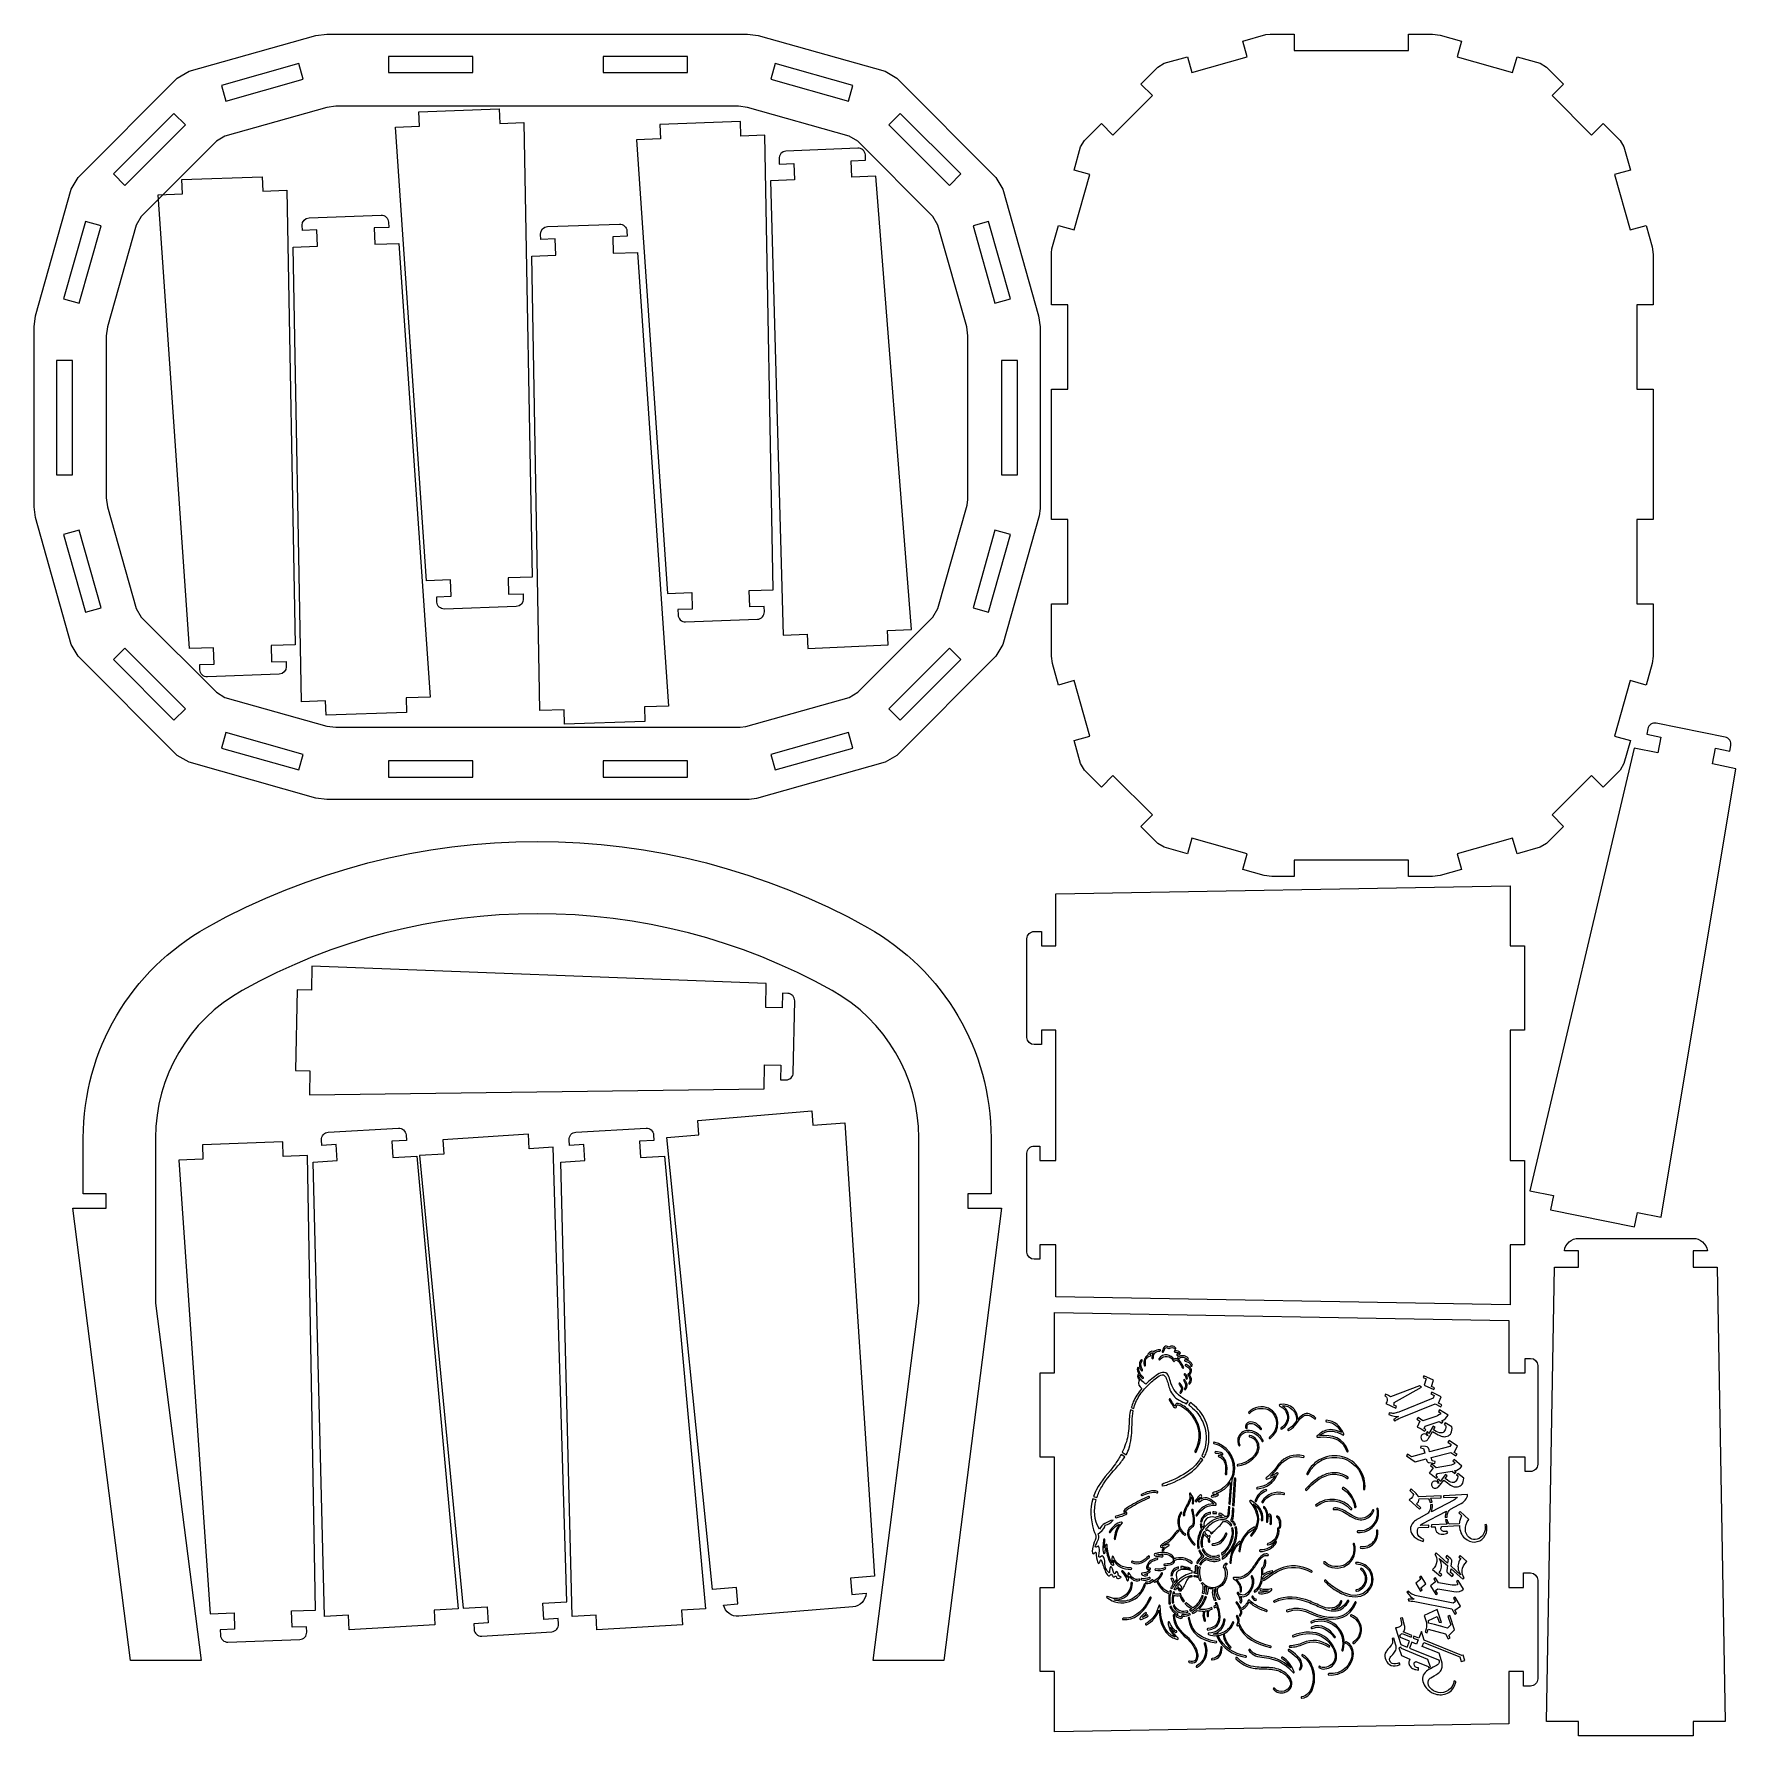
# Model space of a CAD drawing. Header units: centimetres. Extents: x -35.4 to 35.4, y -35.4 to 35.4.
import ezdxf

# ---------------------------------------------------------------- set-up
doc = ezdxf.new("R2010")
doc.units = ezdxf.units.CM
doc.header["$MEASUREMENT"] = 0
doc.layers.add('layer 1', color=7, linetype='Continuous')

msp = doc.modelspace()

# ---------------------------------------------------------------- linework, layer by layer
at = {"layer": 'layer 1', "color": 250, "lineweight": 9}
for points, knots in [([(4.61003, 29.39808), (4.61003, 29.39808), (0.49265, 33.51546), (0.49265, 33.51546), (0.49265, 33.51546), (0.49265, 33.51546), (0.00195, 33.8031), (0.00195, 33.8031), (0.00195, 33.8031), (0.00195, 33.8031), (-5.26412, 35.28886), (-5.26412, 35.28886), (-5.26412, 35.28886), (-5.26412, 35.28886), (-5.7126, 35.35091), (-5.7126, 35.35091), (-5.7126, 35.35091), (-5.7126, 35.35091), (-23.19644, 35.35091), (-23.19644, 35.35091), (-23.19644, 35.35091), (-23.19644, 35.35091), (-23.64492, 35.28886), (-23.64492, 35.28886), (-23.64492, 35.28886), (-23.64492, 35.28886), (-28.91099, 33.8031), (-28.91099, 33.8031), (-28.91099, 33.8031), (-28.91099, 33.8031), (-29.40169, 33.51546), (-29.40169, 33.51546), (-29.40169, 33.51546), (-29.40169, 33.51546), (-33.51907, 29.39808), (-33.51907, 29.39808), (-33.51907, 29.39808), (-33.51907, 29.39808), (-33.80671, 28.90738), (-33.80671, 28.90738), (-33.80671, 28.90738), (-33.80671, 28.90738), (-35.29247, 23.64131), (-35.29247, 23.64131), (-35.29247, 23.64131), (-35.29247, 23.64131), (-35.35452, 23.19283), (-35.35452, 23.19283), (-35.35452, 23.19283), (-35.35452, 23.19283), (-35.35452, 15.70899), (-35.35452, 15.70899), (-35.35452, 15.70899), (-35.35452, 15.70899), (-35.29247, 15.26051), (-35.29247, 15.26051), (-35.29247, 15.26051), (-35.29247, 15.26051), (-33.80671, 9.99444), (-33.80671, 9.99444), (-33.80671, 9.99444), (-33.80671, 9.99444), (-33.51907, 9.50374), (-33.51907, 9.50374), (-33.51907, 9.50374), (-33.51907, 9.50374), (-29.40169, 5.38636), (-29.40169, 5.38636), (-29.40169, 5.38636), (-29.40169, 5.38636), (-28.91099, 5.09872), (-28.91099, 5.09872), (-28.91099, 5.09872), (-28.91099, 5.09872), (-23.64492, 3.61296), (-23.64492, 3.61296), (-23.64492, 3.61296), (-23.64492, 3.61296), (-23.19644, 3.55091), (-23.19644, 3.55091), (-23.19644, 3.55091), (-23.19644, 3.55091), (-5.63964, 3.55091), (-5.63964, 3.55091), (-5.63964, 3.55091), (-5.63964, 3.55091), (-5.33434, 3.59315), (-5.33434, 3.59315), (-5.33434, 3.59315), (-5.33434, 3.59315), (0.00195, 5.09872), (0.00195, 5.09872), (0.00195, 5.09872), (0.00195, 5.09872), (0.49265, 5.38636), (0.49265, 5.38636), (0.49265, 5.38636), (0.49265, 5.38636), (4.61003, 9.50374), (4.61003, 9.50374), (4.61003, 9.50374), (4.61003, 9.50374), (4.89767, 9.99444), (4.89767, 9.99444), (4.89767, 9.99444), (4.89767, 9.99444), (6.40324, 15.33073), (6.40324, 15.33073), (6.40324, 15.33073), (6.40324, 15.33073), (6.44548, 15.63603), (6.44548, 15.63603), (6.44548, 15.63603), (6.44548, 15.63603), (6.44548, 23.19283), (6.44548, 23.19283), (6.44548, 23.19283), (6.44548, 23.19283), (6.38343, 23.64131), (6.38343, 23.64131), (6.38343, 23.64131), (6.38343, 23.64131), (4.89767, 28.90738), (4.89767, 28.90738), (4.89767, 28.90738), (4.89767, 28.90738), (4.61003, 29.39808), (4.61003, 29.39808)], [0, 0, 0, 0, 0.03030303, 0.03030303, 0.03030303, 0.03030303, 0.06060606, 0.06060606, 0.06060606, 0.06060606, 0.09090909, 0.09090909, 0.09090909, 0.09090909, 0.12121212, 0.12121212, 0.12121212, 0.12121212, 0.15151515, 0.15151515, 0.15151515, 0.15151515, 0.18181818, 0.18181818, 0.18181818, 0.18181818, 0.21212121, 0.21212121, 0.21212121, 0.21212121, 0.24242424, 0.24242424, 0.24242424, 0.24242424, 0.27272727, 0.27272727, 0.27272727, 0.27272727, 0.3030303, 0.3030303, 0.3030303, 0.3030303, 0.33333333, 0.33333333, 0.33333333, 0.33333333, 0.36363636, 0.36363636, 0.36363636, 0.36363636, 0.39393939, 0.39393939, 0.39393939, 0.39393939, 0.42424242, 0.42424242, 0.42424242, 0.42424242, 0.45454545, 0.45454545, 0.45454545, 0.45454545, 0.48484848, 0.48484848, 0.48484848, 0.48484848, 0.51515152, 0.51515152, 0.51515152, 0.51515152, 0.54545455, 0.54545455, 0.54545455, 0.54545455, 0.57575758, 0.57575758, 0.57575758, 0.57575758, 0.60606061, 0.60606061, 0.60606061, 0.60606061, 0.63636364, 0.63636364, 0.63636364, 0.63636364, 0.66666667, 0.66666667, 0.66666667, 0.66666667, 0.6969697, 0.6969697, 0.6969697, 0.6969697, 0.72727273, 0.72727273, 0.72727273, 0.72727273, 0.75757576, 0.75757576, 0.75757576, 0.75757576, 0.78787879, 0.78787879, 0.78787879, 0.78787879, 0.81818182, 0.81818182, 0.81818182, 0.81818182, 0.84848485, 0.84848485, 0.84848485, 0.84848485, 0.87878788, 0.87878788, 0.87878788, 0.87878788, 0.90909091, 0.90909091, 0.90909091, 0.90909091, 0.93939394, 0.93939394, 0.93939394, 0.93939394, 1, 1, 1, 1]), ([(31.91212, 9.51091), (31.91212, 9.51091), (31.91212, 11.67918), (31.91212, 11.67918), (31.91212, 11.67918), (31.91212, 11.67918), (31.23225, 11.67918), (31.23225, 11.67918), (31.23225, 11.67918), (31.23225, 11.67918), (31.23225, 15.17918), (31.23225, 15.17918), (31.23225, 15.17918), (31.23225, 15.17918), (31.91212, 15.17918), (31.91212, 15.17918), (31.91212, 15.17918), (31.91212, 15.17918), (31.91212, 20.5956), (31.91212, 20.5956), (31.91212, 20.5956), (31.91212, 20.5956), (31.23225, 20.5956), (31.23225, 20.5956), (31.23225, 20.5956), (31.23225, 20.5956), (31.23225, 24.0956), (31.23225, 24.0956), (31.23225, 24.0956), (31.23225, 24.0956), (31.91212, 24.0956), (31.91212, 24.0956), (31.91212, 24.0956), (31.91212, 24.0956), (31.91212, 26.19091), (31.91212, 26.19091), (31.91212, 26.19091), (31.91212, 26.19091), (31.86867, 26.5049), (31.86867, 26.5049), (31.86867, 26.5049), (31.86867, 26.5049), (31.61695, 27.39711), (31.61695, 27.39711), (31.61695, 27.39711), (31.61695, 27.39711), (30.96262, 27.2125), (30.96262, 27.2125), (30.96262, 27.2125), (30.96262, 27.2125), (30.31377, 29.51229), (30.31377, 29.51229), (30.31377, 29.51229), (30.31377, 29.51229), (30.96809, 29.6969), (30.96809, 29.6969), (30.96809, 29.6969), (30.96809, 29.6969), (30.69656, 30.65933), (30.69656, 30.65933), (30.69656, 30.65933), (30.69656, 30.65933), (30.53997, 30.92646), (30.53997, 30.92646), (30.53997, 30.92646), (30.53997, 30.92646), (29.83287, 31.63356), (29.83287, 31.63356), (29.83287, 31.63356), (29.83287, 31.63356), (29.35213, 31.15282), (29.35213, 31.15282), (29.35213, 31.15282), (29.35213, 31.15282), (27.71403, 32.79092), (27.71403, 32.79092), (27.71403, 32.79092), (27.71403, 32.79092), (28.19477, 33.27166), (28.19477, 33.27166), (28.19477, 33.27166), (28.19477, 33.27166), (27.48767, 33.97876), (27.48767, 33.97876), (27.48767, 33.97876), (27.48767, 33.97876), (27.22054, 34.13535), (27.22054, 34.13535), (27.22054, 34.13535), (27.22054, 34.13535), (26.25811, 34.40688), (26.25811, 34.40688), (26.25811, 34.40688), (26.25811, 34.40688), (26.0735, 33.75256), (26.0735, 33.75256), (26.0735, 33.75256), (26.0735, 33.75256), (23.77371, 34.40141), (23.77371, 34.40141), (23.77371, 34.40141), (23.77371, 34.40141), (23.95832, 35.05574), (23.95832, 35.05574), (23.95832, 35.05574), (23.95832, 35.05574), (23.06611, 35.30746), (23.06611, 35.30746), (23.06611, 35.30746), (23.06611, 35.30746), (22.75212, 35.35091), (22.75212, 35.35091), (22.75212, 35.35091), (22.75212, 35.35091), (21.75212, 35.35091), (21.75212, 35.35091), (21.75212, 35.35091), (21.75212, 35.35091), (21.75212, 34.67104), (21.75212, 34.67104), (21.75212, 34.67104), (21.75212, 34.67104), (16.99916, 34.67104), (16.99916, 34.67104), (16.99916, 34.67104), (16.99916, 34.67104), (16.99916, 35.35091), (16.99916, 35.35091), (16.99916, 35.35091), (16.99916, 35.35091), (15.99916, 35.35091), (15.99916, 35.35091), (15.99916, 35.35091), (15.99916, 35.35091), (15.82835, 35.32728), (15.82835, 35.32728), (15.82835, 35.32728), (15.82835, 35.32728), (14.86592, 35.05574), (14.86592, 35.05574), (14.86592, 35.05574), (14.86592, 35.05574), (15.05053, 34.40141), (15.05053, 34.40141), (15.05053, 34.40141), (15.05053, 34.40141), (12.75074, 33.75256), (12.75074, 33.75256), (12.75074, 33.75256), (12.75074, 33.75256), (12.56613, 34.40688), (12.56613, 34.40688), (12.56613, 34.40688), (12.56613, 34.40688), (11.6037, 34.13535), (11.6037, 34.13535), (11.6037, 34.13535), (11.6037, 34.13535), (11.33657, 33.97876), (11.33657, 33.97876), (11.33657, 33.97876), (11.33657, 33.97876), (10.62947, 33.27166), (10.62947, 33.27166), (10.62947, 33.27166), (10.62947, 33.27166), (11.11021, 32.79092), (11.11021, 32.79092), (11.11021, 32.79092), (11.11021, 32.79092), (9.47211, 31.15282), (9.47211, 31.15282), (9.47211, 31.15282), (9.47211, 31.15282), (8.99137, 31.63356), (8.99137, 31.63356), (8.99137, 31.63356), (8.99137, 31.63356), (8.28427, 30.92646), (8.28427, 30.92646), (8.28427, 30.92646), (8.28427, 30.92646), (8.12768, 30.65933), (8.12768, 30.65933), (8.12768, 30.65933), (8.12768, 30.65933), (7.85615, 29.6969), (7.85615, 29.6969), (7.85615, 29.6969), (7.85615, 29.6969), (8.51047, 29.51229), (8.51047, 29.51229), (8.51047, 29.51229), (8.51047, 29.51229), (7.86162, 27.2125), (7.86162, 27.2125), (7.86162, 27.2125), (7.86162, 27.2125), (7.20729, 27.39711), (7.20729, 27.39711), (7.20729, 27.39711), (7.20729, 27.39711), (6.93575, 26.43468), (6.93575, 26.43468), (6.93575, 26.43468), (6.93575, 26.43468), (6.91212, 26.26387), (6.91212, 26.26387), (6.91212, 26.26387), (6.91212, 26.26387), (6.91212, 24.0956), (6.91212, 24.0956), (6.91212, 24.0956), (6.91212, 24.0956), (7.59199, 24.0956), (7.59199, 24.0956), (7.59199, 24.0956), (7.59199, 24.0956), (7.59199, 20.5956), (7.59199, 20.5956), (7.59199, 20.5956), (7.59199, 20.5956), (6.91212, 20.5956), (6.91212, 20.5956), (6.91212, 20.5956), (6.91212, 20.5956), (6.91212, 15.17918), (6.91212, 15.17918), (6.91212, 15.17918), (6.91212, 15.17918), (7.59199, 15.17918), (7.59199, 15.17918), (7.59199, 15.17918), (7.59199, 15.17918), (7.59199, 11.67918), (7.59199, 11.67918), (7.59199, 11.67918), (7.59199, 11.67918), (6.91212, 11.67918), (6.91212, 11.67918), (6.91212, 11.67918), (6.91212, 11.67918), (6.91212, 9.51091), (6.91212, 9.51091), (6.91212, 9.51091), (6.91212, 9.51091), (6.95557, 9.19692), (6.95557, 9.19692), (6.95557, 9.19692), (6.95557, 9.19692), (7.20729, 8.30471), (7.20729, 8.30471), (7.20729, 8.30471), (7.20729, 8.30471), (7.86162, 8.48932), (7.86162, 8.48932), (7.86162, 8.48932), (7.86162, 8.48932), (8.51047, 6.18953), (8.51047, 6.18953), (8.51047, 6.18953), (8.51047, 6.18953), (7.85615, 6.00492), (7.85615, 6.00492), (7.85615, 6.00492), (7.85615, 6.00492), (8.12768, 5.04249), (8.12768, 5.04249), (8.12768, 5.04249), (8.12768, 5.04249), (8.28427, 4.77536), (8.28427, 4.77536), (8.28427, 4.77536), (8.28427, 4.77536), (8.99137, 4.06826), (8.99137, 4.06826), (8.99137, 4.06826), (8.99137, 4.06826), (9.47211, 4.549), (9.47211, 4.549), (9.47211, 4.549), (9.47211, 4.549), (11.11021, 2.9109), (11.11021, 2.9109), (11.11021, 2.9109), (11.11021, 2.9109), (10.62947, 2.43016), (10.62947, 2.43016), (10.62947, 2.43016), (10.62947, 2.43016), (11.33657, 1.72306), (11.33657, 1.72306), (11.33657, 1.72306), (11.33657, 1.72306), (11.6037, 1.56647), (11.6037, 1.56647), (11.6037, 1.56647), (11.6037, 1.56647), (12.56613, 1.29494), (12.56613, 1.29494), (12.56613, 1.29494), (12.56613, 1.29494), (12.75074, 1.94926), (12.75074, 1.94926), (12.75074, 1.94926), (12.75074, 1.94926), (15.05053, 1.30041), (15.05053, 1.30041), (15.05053, 1.30041), (15.05053, 1.30041), (14.86592, 0.64608), (14.86592, 0.64608), (14.86592, 0.64608), (14.86592, 0.64608), (15.75813, 0.39436), (15.75813, 0.39436), (15.75813, 0.39436), (15.75813, 0.39436), (16.07212, 0.35091), (16.07212, 0.35091), (16.07212, 0.35091), (16.07212, 0.35091), (16.99916, 0.35091), (16.99916, 0.35091), (16.99916, 0.35091), (16.99916, 0.35091), (16.99916, 1.03078), (16.99916, 1.03078), (16.99916, 1.03078), (16.99916, 1.03078), (21.75212, 1.03078), (21.75212, 1.03078), (21.75212, 1.03078), (21.75212, 1.03078), (21.75212, 0.35091), (21.75212, 0.35091), (21.75212, 0.35091), (21.75212, 0.35091), (22.75212, 0.35091), (22.75212, 0.35091), (22.75212, 0.35091), (22.75212, 0.35091), (23.06611, 0.39436), (23.06611, 0.39436), (23.06611, 0.39436), (23.06611, 0.39436), (23.95832, 0.64608), (23.95832, 0.64608), (23.95832, 0.64608), (23.95832, 0.64608), (23.77371, 1.30041), (23.77371, 1.30041), (23.77371, 1.30041), (23.77371, 1.30041), (26.0735, 1.94926), (26.0735, 1.94926), (26.0735, 1.94926), (26.0735, 1.94926), (26.25811, 1.29494), (26.25811, 1.29494), (26.25811, 1.29494), (26.25811, 1.29494), (27.22054, 1.56647), (27.22054, 1.56647), (27.22054, 1.56647), (27.22054, 1.56647), (27.48767, 1.72306), (27.48767, 1.72306), (27.48767, 1.72306), (27.48767, 1.72306), (28.19477, 2.43016), (28.19477, 2.43016), (28.19477, 2.43016), (28.19477, 2.43016), (27.71403, 2.9109), (27.71403, 2.9109), (27.71403, 2.9109), (27.71403, 2.9109), (29.35213, 4.549), (29.35213, 4.549), (29.35213, 4.549), (29.35213, 4.549), (29.83287, 4.06826), (29.83287, 4.06826), (29.83287, 4.06826), (29.83287, 4.06826), (30.53997, 4.77536), (30.53997, 4.77536), (30.53997, 4.77536), (30.53997, 4.77536), (30.69656, 5.04249), (30.69656, 5.04249), (30.69656, 5.04249), (30.69656, 5.04249), (30.96809, 6.00492), (30.96809, 6.00492), (30.96809, 6.00492), (30.96809, 6.00492), (30.31377, 6.18953), (30.31377, 6.18953), (30.31377, 6.18953), (30.31377, 6.18953), (30.96262, 8.48932), (30.96262, 8.48932), (30.96262, 8.48932), (30.96262, 8.48932), (31.61695, 8.30471), (31.61695, 8.30471), (31.61695, 8.30471), (31.61695, 8.30471), (31.86867, 9.19692), (31.86867, 9.19692), (31.86867, 9.19692), (31.86867, 9.19692), (31.91212, 9.51091), (31.91212, 9.51091)], [0, 0, 0, 0, 0.00952381, 0.00952381, 0.00952381, 0.00952381, 0.01904762, 0.01904762, 0.01904762, 0.01904762, 0.02857143, 0.02857143, 0.02857143, 0.02857143, 0.03809524, 0.03809524, 0.03809524, 0.03809524, 0.04761905, 0.04761905, 0.04761905, 0.04761905, 0.05714286, 0.05714286, 0.05714286, 0.05714286, 0.06666667, 0.06666667, 0.06666667, 0.06666667, 0.07619048, 0.07619048, 0.07619048, 0.07619048, 0.08571429, 0.08571429, 0.08571429, 0.08571429, 0.0952381, 0.0952381, 0.0952381, 0.0952381, 0.1047619, 0.1047619, 0.1047619, 0.1047619, 0.11428571, 0.11428571, 0.11428571, 0.11428571, 0.12380952, 0.12380952, 0.12380952, 0.12380952, 0.13333333, 0.13333333, 0.13333333, 0.13333333, 0.14285714, 0.14285714, 0.14285714, 0.14285714, 0.15238095, 0.15238095, 0.15238095, 0.15238095, 0.16190476, 0.16190476, 0.16190476, 0.16190476, 0.17142857, 0.17142857, 0.17142857, 0.17142857, 0.18095238, 0.18095238, 0.18095238, 0.18095238, 0.19047619, 0.19047619, 0.19047619, 0.19047619, 0.2, 0.2, 0.2, 0.2, 0.20952381, 0.20952381, 0.20952381, 0.20952381, 0.21904762, 0.21904762, 0.21904762, 0.21904762, 0.22857143, 0.22857143, 0.22857143, 0.22857143, 0.23809524, 0.23809524, 0.23809524, 0.23809524, 0.24761905, 0.24761905, 0.24761905, 0.24761905, 0.25714286, 0.25714286, 0.25714286, 0.25714286, 0.26666667, 0.26666667, 0.26666667, 0.26666667, 0.27619048, 0.27619048, 0.27619048, 0.27619048, 0.28571429, 0.28571429, 0.28571429, 0.28571429, 0.2952381, 0.2952381, 0.2952381, 0.2952381, 0.3047619, 0.3047619, 0.3047619, 0.3047619, 0.31428571, 0.31428571, 0.31428571, 0.31428571, 0.32380952, 0.32380952, 0.32380952, 0.32380952, 0.33333333, 0.33333333, 0.33333333, 0.33333333, 0.34285714, 0.34285714, 0.34285714, 0.34285714, 0.35238095, 0.35238095, 0.35238095, 0.35238095, 0.36190476, 0.36190476, 0.36190476, 0.36190476, 0.37142857, 0.37142857, 0.37142857, 0.37142857, 0.38095238, 0.38095238, 0.38095238, 0.38095238, 0.39047619, 0.39047619, 0.39047619, 0.39047619, 0.4, 0.4, 0.4, 0.4, 0.40952381, 0.40952381, 0.40952381, 0.40952381, 0.41904762, 0.41904762, 0.41904762, 0.41904762, 0.42857143, 0.42857143, 0.42857143, 0.42857143, 0.43809524, 0.43809524, 0.43809524, 0.43809524, 0.44761905, 0.44761905, 0.44761905, 0.44761905, 0.45714286, 0.45714286, 0.45714286, 0.45714286, 0.46666667, 0.46666667, 0.46666667, 0.46666667, 0.47619048, 0.47619048, 0.47619048, 0.47619048, 0.48571429, 0.48571429, 0.48571429, 0.48571429, 0.4952381, 0.4952381, 0.4952381, 0.4952381, 0.5047619, 0.5047619, 0.5047619, 0.5047619, 0.51428571, 0.51428571, 0.51428571, 0.51428571, 0.52380952, 0.52380952, 0.52380952, 0.52380952, 0.53333333, 0.53333333, 0.53333333, 0.53333333, 0.54285714, 0.54285714, 0.54285714, 0.54285714, 0.55238095, 0.55238095, 0.55238095, 0.55238095, 0.56190476, 0.56190476, 0.56190476, 0.56190476, 0.57142857, 0.57142857, 0.57142857, 0.57142857, 0.58095238, 0.58095238, 0.58095238, 0.58095238, 0.59047619, 0.59047619, 0.59047619, 0.59047619, 0.6, 0.6, 0.6, 0.6, 0.60952381, 0.60952381, 0.60952381, 0.60952381, 0.61904762, 0.61904762, 0.61904762, 0.61904762, 0.62857143, 0.62857143, 0.62857143, 0.62857143, 0.63809524, 0.63809524, 0.63809524, 0.63809524, 0.64761905, 0.64761905, 0.64761905, 0.64761905, 0.65714286, 0.65714286, 0.65714286, 0.65714286, 0.66666667, 0.66666667, 0.66666667, 0.66666667, 0.67619048, 0.67619048, 0.67619048, 0.67619048, 0.68571429, 0.68571429, 0.68571429, 0.68571429, 0.6952381, 0.6952381, 0.6952381, 0.6952381, 0.7047619, 0.7047619, 0.7047619, 0.7047619, 0.71428571, 0.71428571, 0.71428571, 0.71428571, 0.72380952, 0.72380952, 0.72380952, 0.72380952, 0.73333333, 0.73333333, 0.73333333, 0.73333333, 0.74285714, 0.74285714, 0.74285714, 0.74285714, 0.75238095, 0.75238095, 0.75238095, 0.75238095, 0.76190476, 0.76190476, 0.76190476, 0.76190476, 0.77142857, 0.77142857, 0.77142857, 0.77142857, 0.78095238, 0.78095238, 0.78095238, 0.78095238, 0.79047619, 0.79047619, 0.79047619, 0.79047619, 0.8, 0.8, 0.8, 0.8, 0.80952381, 0.80952381, 0.80952381, 0.80952381, 0.81904762, 0.81904762, 0.81904762, 0.81904762, 0.82857143, 0.82857143, 0.82857143, 0.82857143, 0.83809524, 0.83809524, 0.83809524, 0.83809524, 0.84761905, 0.84761905, 0.84761905, 0.84761905, 0.85714286, 0.85714286, 0.85714286, 0.85714286, 0.86666667, 0.86666667, 0.86666667, 0.86666667, 0.87619048, 0.87619048, 0.87619048, 0.87619048, 0.88571429, 0.88571429, 0.88571429, 0.88571429, 0.8952381, 0.8952381, 0.8952381, 0.8952381, 0.9047619, 0.9047619, 0.9047619, 0.9047619, 0.91428571, 0.91428571, 0.91428571, 0.91428571, 0.92380952, 0.92380952, 0.92380952, 0.92380952, 0.93333333, 0.93333333, 0.93333333, 0.93333333, 0.94285714, 0.94285714, 0.94285714, 0.94285714, 0.95238095, 0.95238095, 0.95238095, 0.95238095, 0.96190476, 0.96190476, 0.96190476, 0.96190476, 0.97142857, 0.97142857, 0.97142857, 0.97142857, 0.98095238, 0.98095238, 0.98095238, 0.98095238, 1, 1, 1, 1]), ([(-24.16929, 33.47527), (-24.16929, 33.47527), (-27.38757, 32.56728), (-27.38757, 32.56728), (-27.38757, 32.56728), (-27.38757, 32.56728), (-27.56955, 33.21227), (-27.56955, 33.21227), (-27.56955, 33.21227), (-27.56955, 33.21227), (-24.35127, 34.12026), (-24.35127, 34.12026), (-24.35127, 34.12026), (-24.35127, 34.12026), (-24.16929, 33.47527), (-24.16929, 33.47527)], [0, 0, 0, 0, 0.2, 0.2, 0.2, 0.2, 0.4, 0.4, 0.4, 0.4, 0.6, 0.6, 0.6, 0.6, 1, 1, 1, 1]), ([(-17.12625, 33.7471), (-17.12625, 33.7471), (-20.62625, 33.7471), (-20.62625, 33.7471), (-20.62625, 33.7471), (-20.62625, 33.7471), (-20.62625, 34.41727), (-20.62625, 34.41727), (-20.62625, 34.41727), (-20.62625, 34.41727), (-17.12625, 34.41727), (-17.12625, 34.41727), (-17.12625, 34.41727), (-17.12625, 34.41727), (-17.12625, 33.7471), (-17.12625, 33.7471)], [0, 0, 0, 0, 0.2, 0.2, 0.2, 0.2, 0.4, 0.4, 0.4, 0.4, 0.6, 0.6, 0.6, 0.6, 1, 1, 1, 1]), ([(-8.20983, 33.7471), (-8.20983, 33.7471), (-11.70983, 33.7471), (-11.70983, 33.7471), (-11.70983, 33.7471), (-11.70983, 33.7471), (-11.70983, 34.41727), (-11.70983, 34.41727), (-11.70983, 34.41727), (-11.70983, 34.41727), (-8.20983, 34.41727), (-8.20983, 34.41727), (-8.20983, 34.41727), (-8.20983, 34.41727), (-8.20983, 33.7471), (-8.20983, 33.7471)], [0, 0, 0, 0, 0.2, 0.2, 0.2, 0.2, 0.4, 0.4, 0.4, 0.4, 0.6, 0.6, 0.6, 0.6, 1, 1, 1, 1]), ([(-1.52147, 32.56728), (-1.52147, 32.56728), (-4.73975, 33.47527), (-4.73975, 33.47527), (-4.73975, 33.47527), (-4.73975, 33.47527), (-4.55777, 34.12026), (-4.55777, 34.12026), (-4.55777, 34.12026), (-4.55777, 34.12026), (-1.33949, 33.21227), (-1.33949, 33.21227), (-1.33949, 33.21227), (-1.33949, 33.21227), (-1.52147, 32.56728), (-1.52147, 32.56728)], [0, 0, 0, 0, 0.2, 0.2, 0.2, 0.2, 0.4, 0.4, 0.4, 0.4, 0.6, 0.6, 0.6, 0.6, 1, 1, 1, 1]), ([(-5.71842, 32.29991), (-5.71842, 32.29991), (-1.48809, 31.10638), (-1.48809, 31.10638), (-1.48809, 31.10638), (-1.48809, 31.10638), (-1.13242, 30.89789), (-1.13242, 30.89789), (-1.13242, 30.89789), (-1.13242, 30.89789), (1.99246, 27.77301), (1.99246, 27.77301), (1.99246, 27.77301), (1.99246, 27.77301), (2.20095, 27.41734), (2.20095, 27.41734), (2.20095, 27.41734), (2.20095, 27.41734), (3.39448, 23.18701), (3.39448, 23.18701), (3.39448, 23.18701), (3.39448, 23.18701), (3.44548, 22.81845), (3.44548, 22.81845), (3.44548, 22.81845), (3.44548, 22.81845), (3.44548, 16.01041), (3.44548, 16.01041), (3.44548, 16.01041), (3.44548, 16.01041), (3.4143, 15.78503), (3.4143, 15.78503), (3.4143, 15.78503), (3.4143, 15.78503), (2.20095, 11.48448), (2.20095, 11.48448), (2.20095, 11.48448), (2.20095, 11.48448), (1.99246, 11.12881), (1.99246, 11.12881), (1.99246, 11.12881), (1.99246, 11.12881), (-1.13242, 8.00393), (-1.13242, 8.00393), (-1.13242, 8.00393), (-1.13242, 8.00393), (-1.48809, 7.79544), (-1.48809, 7.79544), (-1.48809, 7.79544), (-1.48809, 7.79544), (-5.78864, 6.58209), (-5.78864, 6.58209), (-5.78864, 6.58209), (-5.78864, 6.58209), (-6.01402, 6.55091), (-6.01402, 6.55091), (-6.01402, 6.55091), (-6.01402, 6.55091), (-22.82206, 6.55091), (-22.82206, 6.55091), (-22.82206, 6.55091), (-22.82206, 6.55091), (-23.19062, 6.60191), (-23.19062, 6.60191), (-23.19062, 6.60191), (-23.19062, 6.60191), (-27.42095, 7.79544), (-27.42095, 7.79544), (-27.42095, 7.79544), (-27.42095, 7.79544), (-27.77662, 8.00393), (-27.77662, 8.00393), (-27.77662, 8.00393), (-27.77662, 8.00393), (-30.9015, 11.12881), (-30.9015, 11.12881), (-30.9015, 11.12881), (-30.9015, 11.12881), (-31.10999, 11.48448), (-31.10999, 11.48448), (-31.10999, 11.48448), (-31.10999, 11.48448), (-32.30352, 15.71481), (-32.30352, 15.71481), (-32.30352, 15.71481), (-32.30352, 15.71481), (-32.35452, 16.08337), (-32.35452, 16.08337), (-32.35452, 16.08337), (-32.35452, 16.08337), (-32.35452, 22.81845), (-32.35452, 22.81845), (-32.35452, 22.81845), (-32.35452, 22.81845), (-32.30352, 23.18701), (-32.30352, 23.18701), (-32.30352, 23.18701), (-32.30352, 23.18701), (-31.10999, 27.41734), (-31.10999, 27.41734), (-31.10999, 27.41734), (-31.10999, 27.41734), (-30.9015, 27.77301), (-30.9015, 27.77301), (-30.9015, 27.77301), (-30.9015, 27.77301), (-27.77662, 30.89789), (-27.77662, 30.89789), (-27.77662, 30.89789), (-27.77662, 30.89789), (-27.42095, 31.10638), (-27.42095, 31.10638), (-27.42095, 31.10638), (-27.42095, 31.10638), (-23.19062, 32.29991), (-23.19062, 32.29991), (-23.19062, 32.29991), (-23.19062, 32.29991), (-22.82206, 32.35091), (-22.82206, 32.35091), (-22.82206, 32.35091), (-22.82206, 32.35091), (-6.08698, 32.35091), (-6.08698, 32.35091), (-6.08698, 32.35091), (-6.08698, 32.35091), (-5.71842, 32.29991), (-5.71842, 32.29991)], [0, 0, 0, 0, 0.03030303, 0.03030303, 0.03030303, 0.03030303, 0.06060606, 0.06060606, 0.06060606, 0.06060606, 0.09090909, 0.09090909, 0.09090909, 0.09090909, 0.12121212, 0.12121212, 0.12121212, 0.12121212, 0.15151515, 0.15151515, 0.15151515, 0.15151515, 0.18181818, 0.18181818, 0.18181818, 0.18181818, 0.21212121, 0.21212121, 0.21212121, 0.21212121, 0.24242424, 0.24242424, 0.24242424, 0.24242424, 0.27272727, 0.27272727, 0.27272727, 0.27272727, 0.3030303, 0.3030303, 0.3030303, 0.3030303, 0.33333333, 0.33333333, 0.33333333, 0.33333333, 0.36363636, 0.36363636, 0.36363636, 0.36363636, 0.39393939, 0.39393939, 0.39393939, 0.39393939, 0.42424242, 0.42424242, 0.42424242, 0.42424242, 0.45454545, 0.45454545, 0.45454545, 0.45454545, 0.48484848, 0.48484848, 0.48484848, 0.48484848, 0.51515152, 0.51515152, 0.51515152, 0.51515152, 0.54545455, 0.54545455, 0.54545455, 0.54545455, 0.57575758, 0.57575758, 0.57575758, 0.57575758, 0.60606061, 0.60606061, 0.60606061, 0.60606061, 0.63636364, 0.63636364, 0.63636364, 0.63636364, 0.66666667, 0.66666667, 0.66666667, 0.66666667, 0.6969697, 0.6969697, 0.6969697, 0.6969697, 0.72727273, 0.72727273, 0.72727273, 0.72727273, 0.75757576, 0.75757576, 0.75757576, 0.75757576, 0.78787879, 0.78787879, 0.78787879, 0.78787879, 0.81818182, 0.81818182, 0.81818182, 0.81818182, 0.84848485, 0.84848485, 0.84848485, 0.84848485, 0.87878788, 0.87878788, 0.87878788, 0.87878788, 0.90909091, 0.90909091, 0.90909091, 0.90909091, 0.93939394, 0.93939394, 0.93939394, 0.93939394, 1, 1, 1, 1]), ([(-29.06762, 31.58247), (-29.06762, 31.58247), (-31.58608, 29.06401), (-31.58608, 29.06401), (-31.58608, 29.06401), (-31.58608, 29.06401), (-32.05996, 29.53789), (-32.05996, 29.53789), (-32.05996, 29.53789), (-32.05996, 29.53789), (-29.5415, 32.05635), (-29.5415, 32.05635), (-29.5415, 32.05635), (-29.5415, 32.05635), (-29.06762, 31.58247), (-29.06762, 31.58247)], [0, 0, 0, 0, 0.2, 0.2, 0.2, 0.2, 0.4, 0.4, 0.4, 0.4, 0.6, 0.6, 0.6, 0.6, 1, 1, 1, 1]), ([(-20.34394, 31.48599), (-20.34394, 31.48599), (-19.04763, 12.63776), (-19.04763, 12.63776), (-19.04763, 12.63776), (-19.04763, 12.63776), (-18.04828, 12.67346), (-18.04828, 12.67346), (-18.04828, 12.67346), (-18.04828, 12.67346), (-18.024, 11.99389), (-18.024, 11.99389), (-18.024, 11.99389), (-18.024, 11.99389), (-18.62362, 11.97247), (-18.62362, 11.97247), (-18.62362, 11.97247), (-18.62362, 11.97247), (-18.61576, 11.75261), (-18.61576, 11.75261), (-18.61576, 11.75261), (-18.61292, 11.6731), (-18.57861, 11.59798), (-18.52038, 11.54376), (-18.52038, 11.54376), (-18.46214, 11.48955), (-18.38476, 11.46068), (-18.30524, 11.46352), (-18.30524, 11.46352), (-18.30524, 11.46352), (-15.31758, 11.57027), (-15.31758, 11.57027), (-15.31758, 11.57027), (-15.152, 11.57618), (-15.02257, 11.7152), (-15.02849, 11.88078), (-15.02849, 11.88078), (-15.02849, 11.88078), (-15.03634, 12.10064), (-15.03634, 12.10064), (-15.03634, 12.10064), (-15.03634, 12.10064), (-15.63596, 12.07921), (-15.63596, 12.07921), (-15.63596, 12.07921), (-15.63596, 12.07921), (-15.66024, 12.75878), (-15.66024, 12.75878), (-15.66024, 12.75878), (-15.66024, 12.75878), (-14.66088, 12.79448), (-14.66088, 12.79448), (-14.66088, 12.79448), (-14.66088, 12.79448), (-15.00345, 31.67679), (-15.00345, 31.67679), (-15.00345, 31.67679), (-15.00345, 31.67679), (-16.00282, 31.64109), (-16.00282, 31.64109), (-16.00282, 31.64109), (-16.00282, 31.64109), (-16.02424, 32.24071), (-16.02424, 32.24071), (-16.02424, 32.24071), (-16.02424, 32.24071), (-19.36601, 32.12131), (-19.36601, 32.12131), (-19.36601, 32.12131), (-19.36601, 32.12131), (-19.34458, 31.5217), (-19.34458, 31.5217), (-19.34458, 31.5217), (-19.34458, 31.5217), (-20.34394, 31.48599), (-20.34394, 31.48599)], [0, 0, 0, 0, 0.05, 0.05, 0.05, 0.05, 0.1, 0.1, 0.1, 0.1, 0.15, 0.15, 0.15, 0.15, 0.2, 0.2, 0.2, 0.2, 0.25, 0.25, 0.25, 0.25, 0.3, 0.3, 0.3, 0.3, 0.35, 0.35, 0.35, 0.35, 0.4, 0.4, 0.4, 0.4, 0.45, 0.45, 0.45, 0.45, 0.5, 0.5, 0.5, 0.5, 0.55, 0.55, 0.55, 0.55, 0.6, 0.6, 0.6, 0.6, 0.65, 0.65, 0.65, 0.65, 0.7, 0.7, 0.7, 0.7, 0.75, 0.75, 0.75, 0.75, 0.8, 0.8, 0.8, 0.8, 0.85, 0.85, 0.85, 0.85, 0.9, 0.9, 0.9, 0.9, 1, 1, 1, 1]), ([(2.67704, 29.06401), (2.67704, 29.06401), (0.15858, 31.58247), (0.15858, 31.58247), (0.15858, 31.58247), (0.15858, 31.58247), (0.63246, 32.05635), (0.63246, 32.05635), (0.63246, 32.05635), (0.63246, 32.05635), (3.15092, 29.53789), (3.15092, 29.53789), (3.15092, 29.53789), (3.15092, 29.53789), (2.67704, 29.06401), (2.67704, 29.06401)], [0, 0, 0, 0, 0.2, 0.2, 0.2, 0.2, 0.4, 0.4, 0.4, 0.4, 0.6, 0.6, 0.6, 0.6, 1, 1, 1, 1]), ([(-4.98643, 31.14774), (-4.98643, 31.14774), (-4.64386, 12.26543), (-4.64386, 12.26543), (-4.64386, 12.26543), (-4.64386, 12.26543), (-5.64322, 12.22973), (-5.64322, 12.22973), (-5.64322, 12.22973), (-5.64322, 12.22973), (-5.61894, 11.55016), (-5.61894, 11.55016), (-5.61894, 11.55016), (-5.61894, 11.55016), (-5.01932, 11.57159), (-5.01932, 11.57159), (-5.01932, 11.57159), (-5.01932, 11.57159), (-5.01147, 11.35173), (-5.01147, 11.35173), (-5.01147, 11.35173), (-5.00863, 11.27221), (-5.03749, 11.19483), (-5.0917, 11.13659), (-5.0917, 11.13659), (-5.14592, 11.07837), (-5.22105, 11.04406), (-5.30056, 11.04122), (-5.30056, 11.04122), (-5.30056, 11.04122), (-8.28822, 10.93447), (-8.28822, 10.93447), (-8.28822, 10.93447), (-8.36774, 10.93163), (-8.44512, 10.9605), (-8.50336, 11.01471), (-8.50336, 11.01471), (-8.56159, 11.06893), (-8.5959, 11.14405), (-8.59874, 11.22356), (-8.59874, 11.22356), (-8.59874, 11.22356), (-8.6066, 11.44342), (-8.6066, 11.44342), (-8.6066, 11.44342), (-8.6066, 11.44342), (-8.00698, 11.46484), (-8.00698, 11.46484), (-8.00698, 11.46484), (-8.00698, 11.46484), (-8.03126, 12.14441), (-8.03126, 12.14441), (-8.03126, 12.14441), (-8.03126, 12.14441), (-9.03061, 12.10871), (-9.03061, 12.10871), (-9.03061, 12.10871), (-9.03061, 12.10871), (-10.32692, 30.95694), (-10.32692, 30.95694), (-10.32692, 30.95694), (-10.32692, 30.95694), (-9.32756, 30.99265), (-9.32756, 30.99265), (-9.32756, 30.99265), (-9.32756, 30.99265), (-9.34899, 31.59226), (-9.34899, 31.59226), (-9.34899, 31.59226), (-9.34899, 31.59226), (-6.00722, 31.71166), (-6.00722, 31.71166), (-6.00722, 31.71166), (-6.00722, 31.71166), (-5.9858, 31.11204), (-5.9858, 31.11204), (-5.9858, 31.11204), (-5.9858, 31.11204), (-4.98643, 31.14774), (-4.98643, 31.14774)], [0, 0, 0, 0, 0.04761905, 0.04761905, 0.04761905, 0.04761905, 0.0952381, 0.0952381, 0.0952381, 0.0952381, 0.14285714, 0.14285714, 0.14285714, 0.14285714, 0.19047619, 0.19047619, 0.19047619, 0.19047619, 0.23809524, 0.23809524, 0.23809524, 0.23809524, 0.28571429, 0.28571429, 0.28571429, 0.28571429, 0.33333333, 0.33333333, 0.33333333, 0.33333333, 0.38095238, 0.38095238, 0.38095238, 0.38095238, 0.42857143, 0.42857143, 0.42857143, 0.42857143, 0.47619048, 0.47619048, 0.47619048, 0.47619048, 0.52380952, 0.52380952, 0.52380952, 0.52380952, 0.57142857, 0.57142857, 0.57142857, 0.57142857, 0.61904762, 0.61904762, 0.61904762, 0.61904762, 0.66666667, 0.66666667, 0.66666667, 0.66666667, 0.71428571, 0.71428571, 0.71428571, 0.71428571, 0.76190476, 0.76190476, 0.76190476, 0.76190476, 0.80952381, 0.80952381, 0.80952381, 0.80952381, 0.85714286, 0.85714286, 0.85714286, 0.85714286, 0.9047619, 0.9047619, 0.9047619, 0.9047619, 1, 1, 1, 1]), ([(-4.23267, 10.37194), (-4.23267, 10.37194), (-4.76144, 29.24996), (-4.76144, 29.24996), (-4.76144, 29.24996), (-4.76144, 29.24996), (-3.76248, 29.29551), (-3.76248, 29.29551), (-3.76248, 29.29551), (-3.76248, 29.29551), (-3.79346, 29.97481), (-3.79346, 29.97481), (-3.79346, 29.97481), (-3.79346, 29.97481), (-4.39284, 29.94747), (-4.39284, 29.94747), (-4.39284, 29.94747), (-4.39284, 29.94747), (-4.40286, 30.16724), (-4.40286, 30.16724), (-4.40286, 30.16724), (-4.40648, 30.24673), (-4.37839, 30.32439), (-4.32475, 30.38316), (-4.32475, 30.38316), (-4.27111, 30.44191), (-4.19632, 30.47696), (-4.11684, 30.48058), (-4.11684, 30.48058), (-4.11684, 30.48058), (-1.13038, 30.61679), (-1.13038, 30.61679), (-1.13038, 30.61679), (-1.05089, 30.62042), (-0.97323, 30.59231), (-0.91446, 30.53868), (-0.91446, 30.53868), (-0.8557, 30.48503), (-0.82065, 30.41026), (-0.81703, 30.33078), (-0.81703, 30.33078), (-0.81703, 30.33078), (-0.807, 30.11101), (-0.807, 30.11101), (-0.807, 30.11101), (-0.807, 30.11101), (-1.40638, 30.08367), (-1.40638, 30.08367), (-1.40638, 30.08367), (-1.40638, 30.08367), (-1.3754, 29.40438), (-1.3754, 29.40438), (-1.3754, 29.40438), (-1.3754, 29.40438), (-0.37645, 29.44993), (-0.37645, 29.44993), (-0.37645, 29.44993), (-0.37645, 29.44993), (1.10567, 10.6154), (1.10567, 10.6154), (1.10567, 10.6154), (1.10567, 10.6154), (0.10671, 10.56984), (0.10671, 10.56984), (0.10671, 10.56984), (0.10671, 10.56984), (0.13406, 9.97047), (0.13406, 9.97047), (0.13406, 9.97047), (0.13406, 9.97047), (-3.20637, 9.81812), (-3.20637, 9.81812), (-3.20637, 9.81812), (-3.20637, 9.81812), (-3.23371, 10.4175), (-3.23371, 10.4175), (-3.23371, 10.4175), (-3.23371, 10.4175), (-4.23267, 10.37194), (-4.23267, 10.37194)], [0, 0, 0, 0, 0.04761905, 0.04761905, 0.04761905, 0.04761905, 0.0952381, 0.0952381, 0.0952381, 0.0952381, 0.14285714, 0.14285714, 0.14285714, 0.14285714, 0.19047619, 0.19047619, 0.19047619, 0.19047619, 0.23809524, 0.23809524, 0.23809524, 0.23809524, 0.28571429, 0.28571429, 0.28571429, 0.28571429, 0.33333333, 0.33333333, 0.33333333, 0.33333333, 0.38095238, 0.38095238, 0.38095238, 0.38095238, 0.42857143, 0.42857143, 0.42857143, 0.42857143, 0.47619048, 0.47619048, 0.47619048, 0.47619048, 0.52380952, 0.52380952, 0.52380952, 0.52380952, 0.57142857, 0.57142857, 0.57142857, 0.57142857, 0.61904762, 0.61904762, 0.61904762, 0.61904762, 0.66666667, 0.66666667, 0.66666667, 0.66666667, 0.71428571, 0.71428571, 0.71428571, 0.71428571, 0.76190476, 0.76190476, 0.76190476, 0.76190476, 0.80952381, 0.80952381, 0.80952381, 0.80952381, 0.85714286, 0.85714286, 0.85714286, 0.85714286, 0.9047619, 0.9047619, 0.9047619, 0.9047619, 1, 1, 1, 1]), ([(-30.19163, 28.67094), (-30.19163, 28.67094), (-28.89532, 9.82271), (-28.89532, 9.82271), (-28.89532, 9.82271), (-28.89532, 9.82271), (-27.89597, 9.85841), (-27.89597, 9.85841), (-27.89597, 9.85841), (-27.89597, 9.85841), (-27.87169, 9.17884), (-27.87169, 9.17884), (-27.87169, 9.17884), (-27.87169, 9.17884), (-28.47131, 9.15742), (-28.47131, 9.15742), (-28.47131, 9.15742), (-28.47131, 9.15742), (-28.46345, 8.93756), (-28.46345, 8.93756), (-28.46345, 8.93756), (-28.46061, 8.85805), (-28.4263, 8.78293), (-28.36807, 8.72871), (-28.36807, 8.72871), (-28.30983, 8.6745), (-28.23245, 8.64563), (-28.15293, 8.64847), (-28.15293, 8.64847), (-28.15293, 8.64847), (-25.16527, 8.75522), (-25.16527, 8.75522), (-25.16527, 8.75522), (-24.99969, 8.76113), (-24.87026, 8.90015), (-24.87618, 9.06573), (-24.87618, 9.06573), (-24.87618, 9.06573), (-24.88403, 9.28559), (-24.88403, 9.28559), (-24.88403, 9.28559), (-24.88403, 9.28559), (-25.48365, 9.26416), (-25.48365, 9.26416), (-25.48365, 9.26416), (-25.48365, 9.26416), (-25.50793, 9.94373), (-25.50793, 9.94373), (-25.50793, 9.94373), (-25.50793, 9.94373), (-24.50857, 9.97943), (-24.50857, 9.97943), (-24.50857, 9.97943), (-24.50857, 9.97943), (-24.85114, 28.86174), (-24.85114, 28.86174), (-24.85114, 28.86174), (-24.85114, 28.86174), (-25.85051, 28.82604), (-25.85051, 28.82604), (-25.85051, 28.82604), (-25.85051, 28.82604), (-25.87193, 29.42566), (-25.87193, 29.42566), (-25.87193, 29.42566), (-25.87193, 29.42566), (-29.2137, 29.30626), (-29.2137, 29.30626), (-29.2137, 29.30626), (-29.2137, 29.30626), (-29.19227, 28.70665), (-29.19227, 28.70665), (-29.19227, 28.70665), (-29.19227, 28.70665), (-30.19163, 28.67094), (-30.19163, 28.67094)], [0, 0, 0, 0, 0.05, 0.05, 0.05, 0.05, 0.1, 0.1, 0.1, 0.1, 0.15, 0.15, 0.15, 0.15, 0.2, 0.2, 0.2, 0.2, 0.25, 0.25, 0.25, 0.25, 0.3, 0.3, 0.3, 0.3, 0.35, 0.35, 0.35, 0.35, 0.4, 0.4, 0.4, 0.4, 0.45, 0.45, 0.45, 0.45, 0.5, 0.5, 0.5, 0.5, 0.55, 0.55, 0.55, 0.55, 0.6, 0.6, 0.6, 0.6, 0.65, 0.65, 0.65, 0.65, 0.7, 0.7, 0.7, 0.7, 0.75, 0.75, 0.75, 0.75, 0.8, 0.8, 0.8, 0.8, 0.85, 0.85, 0.85, 0.85, 0.9, 0.9, 0.9, 0.9, 1, 1, 1, 1]), ([(-18.89941, 7.80491), (-18.89941, 7.80491), (-20.19572, 26.65314), (-20.19572, 26.65314), (-20.19572, 26.65314), (-20.19572, 26.65314), (-21.19507, 26.61744), (-21.19507, 26.61744), (-21.19507, 26.61744), (-21.19507, 26.61744), (-21.21935, 27.29701), (-21.21935, 27.29701), (-21.21935, 27.29701), (-21.21935, 27.29701), (-20.61973, 27.31843), (-20.61973, 27.31843), (-20.61973, 27.31843), (-20.61973, 27.31843), (-20.62759, 27.53829), (-20.62759, 27.53829), (-20.62759, 27.53829), (-20.63043, 27.6178), (-20.66474, 27.69292), (-20.72297, 27.74714), (-20.72297, 27.74714), (-20.78121, 27.80135), (-20.85859, 27.83022), (-20.93811, 27.82738), (-20.93811, 27.82738), (-20.93811, 27.82738), (-23.92577, 27.72063), (-23.92577, 27.72063), (-23.92577, 27.72063), (-24.09135, 27.71472), (-24.22078, 27.5757), (-24.21486, 27.41012), (-24.21486, 27.41012), (-24.21486, 27.41012), (-24.20701, 27.19026), (-24.20701, 27.19026), (-24.20701, 27.19026), (-24.20701, 27.19026), (-23.60739, 27.21169), (-23.60739, 27.21169), (-23.60739, 27.21169), (-23.60739, 27.21169), (-23.58311, 26.53212), (-23.58311, 26.53212), (-23.58311, 26.53212), (-23.58311, 26.53212), (-24.58247, 26.49642), (-24.58247, 26.49642), (-24.58247, 26.49642), (-24.58247, 26.49642), (-24.2399, 7.61411), (-24.2399, 7.61411), (-24.2399, 7.61411), (-24.2399, 7.61411), (-23.24053, 7.64981), (-23.24053, 7.64981), (-23.24053, 7.64981), (-23.24053, 7.64981), (-23.21911, 7.05019), (-23.21911, 7.05019), (-23.21911, 7.05019), (-23.21911, 7.05019), (-19.87734, 7.16959), (-19.87734, 7.16959), (-19.87734, 7.16959), (-19.87734, 7.16959), (-19.89877, 7.7692), (-19.89877, 7.7692), (-19.89877, 7.7692), (-19.89877, 7.7692), (-18.89941, 7.80491), (-18.89941, 7.80491)], [0, 0, 0, 0, 0.05, 0.05, 0.05, 0.05, 0.1, 0.1, 0.1, 0.1, 0.15, 0.15, 0.15, 0.15, 0.2, 0.2, 0.2, 0.2, 0.25, 0.25, 0.25, 0.25, 0.3, 0.3, 0.3, 0.3, 0.35, 0.35, 0.35, 0.35, 0.4, 0.4, 0.4, 0.4, 0.45, 0.45, 0.45, 0.45, 0.5, 0.5, 0.5, 0.5, 0.55, 0.55, 0.55, 0.55, 0.6, 0.6, 0.6, 0.6, 0.65, 0.65, 0.65, 0.65, 0.7, 0.7, 0.7, 0.7, 0.75, 0.75, 0.75, 0.75, 0.8, 0.8, 0.8, 0.8, 0.85, 0.85, 0.85, 0.85, 0.9, 0.9, 0.9, 0.9, 1, 1, 1, 1]), ([(-32.57089, 27.38396), (-32.57089, 27.38396), (-33.47888, 24.16568), (-33.47888, 24.16568), (-33.47888, 24.16568), (-33.47888, 24.16568), (-34.12387, 24.34766), (-34.12387, 24.34766), (-34.12387, 24.34766), (-34.12387, 24.34766), (-33.21588, 27.56594), (-33.21588, 27.56594), (-33.21588, 27.56594), (-33.21588, 27.56594), (-32.57089, 27.38396), (-32.57089, 27.38396)], [0, 0, 0, 0, 0.2, 0.2, 0.2, 0.2, 0.4, 0.4, 0.4, 0.4, 0.6, 0.6, 0.6, 0.6, 1, 1, 1, 1]), ([(-8.99328, 7.43375), (-8.99328, 7.43375), (-10.28959, 26.28198), (-10.28959, 26.28198), (-10.28959, 26.28198), (-10.28959, 26.28198), (-11.28894, 26.24628), (-11.28894, 26.24628), (-11.28894, 26.24628), (-11.28894, 26.24628), (-11.31322, 26.92585), (-11.31322, 26.92585), (-11.31322, 26.92585), (-11.31322, 26.92585), (-10.7136, 26.94727), (-10.7136, 26.94727), (-10.7136, 26.94727), (-10.7136, 26.94727), (-10.72146, 27.16713), (-10.72146, 27.16713), (-10.72146, 27.16713), (-10.7243, 27.24664), (-10.75861, 27.32176), (-10.81684, 27.37598), (-10.81684, 27.37598), (-10.87508, 27.43019), (-10.95246, 27.45906), (-11.03198, 27.45622), (-11.03198, 27.45622), (-11.03198, 27.45622), (-14.01964, 27.34947), (-14.01964, 27.34947), (-14.01964, 27.34947), (-14.18522, 27.34356), (-14.31465, 27.20454), (-14.30873, 27.03896), (-14.30873, 27.03896), (-14.30873, 27.03896), (-14.30088, 26.8191), (-14.30088, 26.8191), (-14.30088, 26.8191), (-14.30088, 26.8191), (-13.70126, 26.84053), (-13.70126, 26.84053), (-13.70126, 26.84053), (-13.70126, 26.84053), (-13.67698, 26.16096), (-13.67698, 26.16096), (-13.67698, 26.16096), (-13.67698, 26.16096), (-14.67634, 26.12526), (-14.67634, 26.12526), (-14.67634, 26.12526), (-14.67634, 26.12526), (-14.33377, 7.24295), (-14.33377, 7.24295), (-14.33377, 7.24295), (-14.33377, 7.24295), (-13.3344, 7.27865), (-13.3344, 7.27865), (-13.3344, 7.27865), (-13.3344, 7.27865), (-13.31298, 6.67903), (-13.31298, 6.67903), (-13.31298, 6.67903), (-13.31298, 6.67903), (-9.97121, 6.79843), (-9.97121, 6.79843), (-9.97121, 6.79843), (-9.97121, 6.79843), (-9.99264, 7.39804), (-9.99264, 7.39804), (-9.99264, 7.39804), (-9.99264, 7.39804), (-8.99328, 7.43375), (-8.99328, 7.43375)], [0, 0, 0, 0, 0.05, 0.05, 0.05, 0.05, 0.1, 0.1, 0.1, 0.1, 0.15, 0.15, 0.15, 0.15, 0.2, 0.2, 0.2, 0.2, 0.25, 0.25, 0.25, 0.25, 0.3, 0.3, 0.3, 0.3, 0.35, 0.35, 0.35, 0.35, 0.4, 0.4, 0.4, 0.4, 0.45, 0.45, 0.45, 0.45, 0.5, 0.5, 0.5, 0.5, 0.55, 0.55, 0.55, 0.55, 0.6, 0.6, 0.6, 0.6, 0.65, 0.65, 0.65, 0.65, 0.7, 0.7, 0.7, 0.7, 0.75, 0.75, 0.75, 0.75, 0.8, 0.8, 0.8, 0.8, 0.85, 0.85, 0.85, 0.85, 0.9, 0.9, 0.9, 0.9, 1, 1, 1, 1]), ([(4.56984, 24.16568), (4.56984, 24.16568), (3.66185, 27.38396), (3.66185, 27.38396), (3.66185, 27.38396), (3.66185, 27.38396), (4.30684, 27.56594), (4.30684, 27.56594), (4.30684, 27.56594), (4.30684, 27.56594), (5.21483, 24.34766), (5.21483, 24.34766), (5.21483, 24.34766), (5.21483, 24.34766), (4.56984, 24.16568), (4.56984, 24.16568)], [0, 0, 0, 0, 0.2, 0.2, 0.2, 0.2, 0.4, 0.4, 0.4, 0.4, 0.6, 0.6, 0.6, 0.6, 1, 1, 1, 1]), ([(-33.7502, 21.79091), (-33.7502, 21.79091), (-33.7502, 17.03795), (-33.7502, 17.03795), (-33.7502, 17.03795), (-33.7502, 17.03795), (-34.42037, 17.03795), (-34.42037, 17.03795), (-34.42037, 17.03795), (-34.42037, 17.03795), (-34.42037, 21.79091), (-34.42037, 21.79091), (-34.42037, 21.79091), (-34.42037, 21.79091), (-33.7502, 21.79091), (-33.7502, 21.79091)], [0, 0, 0, 0, 0.2, 0.2, 0.2, 0.2, 0.4, 0.4, 0.4, 0.4, 0.6, 0.6, 0.6, 0.6, 1, 1, 1, 1]), ([(4.84116, 17.03795), (4.84116, 17.03795), (4.84116, 21.79091), (4.84116, 21.79091), (4.84116, 21.79091), (4.84116, 21.79091), (5.51133, 21.79091), (5.51133, 21.79091), (5.51133, 21.79091), (5.51133, 21.79091), (5.51133, 17.03795), (5.51133, 17.03795), (5.51133, 17.03795), (5.51133, 17.03795), (4.84116, 17.03795), (4.84116, 17.03795)], [0, 0, 0, 0, 0.2, 0.2, 0.2, 0.2, 0.4, 0.4, 0.4, 0.4, 0.6, 0.6, 0.6, 0.6, 1, 1, 1, 1]), ([(-33.47888, 14.73614), (-33.47888, 14.73614), (-32.57089, 11.51786), (-32.57089, 11.51786), (-32.57089, 11.51786), (-32.57089, 11.51786), (-33.21588, 11.33588), (-33.21588, 11.33588), (-33.21588, 11.33588), (-33.21588, 11.33588), (-34.12387, 14.55416), (-34.12387, 14.55416), (-34.12387, 14.55416), (-34.12387, 14.55416), (-33.47888, 14.73614), (-33.47888, 14.73614)], [0, 0, 0, 0, 0.2, 0.2, 0.2, 0.2, 0.4, 0.4, 0.4, 0.4, 0.6, 0.6, 0.6, 0.6, 1, 1, 1, 1]), ([(3.66185, 11.51786), (3.66185, 11.51786), (4.56984, 14.73614), (4.56984, 14.73614), (4.56984, 14.73614), (4.56984, 14.73614), (5.21483, 14.55416), (5.21483, 14.55416), (5.21483, 14.55416), (5.21483, 14.55416), (4.30684, 11.33588), (4.30684, 11.33588), (4.30684, 11.33588), (4.30684, 11.33588), (3.66185, 11.51786), (3.66185, 11.51786)], [0, 0, 0, 0, 0.2, 0.2, 0.2, 0.2, 0.4, 0.4, 0.4, 0.4, 0.6, 0.6, 0.6, 0.6, 1, 1, 1, 1]), ([(-31.58608, 9.83781), (-31.58608, 9.83781), (-29.06762, 7.31935), (-29.06762, 7.31935), (-29.06762, 7.31935), (-29.06762, 7.31935), (-29.5415, 6.84547), (-29.5415, 6.84547), (-29.5415, 6.84547), (-29.5415, 6.84547), (-32.05996, 9.36393), (-32.05996, 9.36393), (-32.05996, 9.36393), (-32.05996, 9.36393), (-31.58608, 9.83781), (-31.58608, 9.83781)], [0, 0, 0, 0, 0.2, 0.2, 0.2, 0.2, 0.4, 0.4, 0.4, 0.4, 0.6, 0.6, 0.6, 0.6, 1, 1, 1, 1]), ([(0.15858, 7.31935), (0.15858, 7.31935), (2.67704, 9.83781), (2.67704, 9.83781), (2.67704, 9.83781), (2.67704, 9.83781), (3.15092, 9.36393), (3.15092, 9.36393), (3.15092, 9.36393), (3.15092, 9.36393), (0.63246, 6.84547), (0.63246, 6.84547), (0.63246, 6.84547), (0.63246, 6.84547), (0.15858, 7.31935), (0.15858, 7.31935)], [0, 0, 0, 0, 0.2, 0.2, 0.2, 0.2, 0.4, 0.4, 0.4, 0.4, 0.6, 0.6, 0.6, 0.6, 1, 1, 1, 1]), ([(26.78806, -12.70729), (26.78806, -12.70729), (31.12272, 5.68149), (31.12272, 5.68149), (31.12272, 5.68149), (31.12272, 5.68149), (32.10307, 5.48425), (32.10307, 5.48425), (32.10307, 5.48425), (32.10307, 5.48425), (32.23522, 6.14109), (32.23522, 6.14109), (32.23522, 6.14109), (32.23522, 6.14109), (31.64701, 6.25943), (31.64701, 6.25943), (31.64701, 6.25943), (31.64701, 6.25943), (31.69237, 6.48491), (31.69237, 6.48491), (31.69237, 6.48491), (31.70807, 6.56291), (31.75411, 6.63149), (31.82035, 6.67554), (31.82035, 6.67554), (31.88661, 6.7196), (31.96765, 6.73553), (32.04566, 6.71984), (32.04566, 6.71984), (32.04566, 6.71984), (34.90496, 6.14457), (34.90496, 6.14457), (34.90496, 6.14457), (34.98296, 6.12888), (35.05154, 6.08284), (35.09559, 6.01659), (35.09559, 6.01659), (35.13965, 5.95033), (35.15559, 5.86929), (35.13989, 5.79129), (35.13989, 5.79129), (35.13989, 5.79129), (35.09453, 5.56582), (35.09453, 5.56582), (35.09453, 5.56582), (35.09453, 5.56582), (34.50632, 5.68416), (34.50632, 5.68416), (34.50632, 5.68416), (34.50632, 5.68416), (34.37416, 5.02732), (34.37416, 5.02732), (34.37416, 5.02732), (34.37416, 5.02732), (35.35451, 4.83009), (35.35451, 4.83009), (35.35451, 4.83009), (35.35451, 4.83009), (32.24042, -13.80426), (32.24042, -13.80426), (32.24042, -13.80426), (32.24042, -13.80426), (31.26008, -13.60703), (31.26008, -13.60703), (31.26008, -13.60703), (31.26008, -13.60703), (31.14173, -14.19523), (31.14173, -14.19523), (31.14173, -14.19523), (31.14173, -14.19523), (27.65006, -13.49275), (27.65006, -13.49275), (27.65006, -13.49275), (27.65006, -13.49275), (27.76841, -12.90453), (27.76841, -12.90453), (27.76841, -12.90453), (27.76841, -12.90453), (26.78806, -12.70729), (26.78806, -12.70729)], [0, 0, 0, 0, 0.04761905, 0.04761905, 0.04761905, 0.04761905, 0.0952381, 0.0952381, 0.0952381, 0.0952381, 0.14285714, 0.14285714, 0.14285714, 0.14285714, 0.19047619, 0.19047619, 0.19047619, 0.19047619, 0.23809524, 0.23809524, 0.23809524, 0.23809524, 0.28571429, 0.28571429, 0.28571429, 0.28571429, 0.33333333, 0.33333333, 0.33333333, 0.33333333, 0.38095238, 0.38095238, 0.38095238, 0.38095238, 0.42857143, 0.42857143, 0.42857143, 0.42857143, 0.47619048, 0.47619048, 0.47619048, 0.47619048, 0.52380952, 0.52380952, 0.52380952, 0.52380952, 0.57142857, 0.57142857, 0.57142857, 0.57142857, 0.61904762, 0.61904762, 0.61904762, 0.61904762, 0.66666667, 0.66666667, 0.66666667, 0.66666667, 0.71428571, 0.71428571, 0.71428571, 0.71428571, 0.76190476, 0.76190476, 0.76190476, 0.76190476, 0.80952381, 0.80952381, 0.80952381, 0.80952381, 0.85714286, 0.85714286, 0.85714286, 0.85714286, 0.9047619, 0.9047619, 0.9047619, 0.9047619, 1, 1, 1, 1]), ([(-27.38757, 6.33454), (-27.38757, 6.33454), (-24.16929, 5.42655), (-24.16929, 5.42655), (-24.16929, 5.42655), (-24.16929, 5.42655), (-24.35127, 4.78156), (-24.35127, 4.78156), (-24.35127, 4.78156), (-24.35127, 4.78156), (-27.56955, 5.68955), (-27.56955, 5.68955), (-27.56955, 5.68955), (-27.56955, 5.68955), (-27.38757, 6.33454), (-27.38757, 6.33454)], [0, 0, 0, 0, 0.2, 0.2, 0.2, 0.2, 0.4, 0.4, 0.4, 0.4, 0.6, 0.6, 0.6, 0.6, 1, 1, 1, 1]), ([(-1.52147, 6.33454), (-1.52147, 6.33454), (-1.33949, 5.68955), (-1.33949, 5.68955), (-1.33949, 5.68955), (-1.33949, 5.68955), (-4.55777, 4.78156), (-4.55777, 4.78156), (-4.55777, 4.78156), (-4.55777, 4.78156), (-4.73975, 5.42655), (-4.73975, 5.42655), (-4.73975, 5.42655), (-4.73975, 5.42655), (-1.52147, 6.33454), (-1.52147, 6.33454)], [0, 0, 0, 0, 0.2, 0.2, 0.2, 0.2, 0.4, 0.4, 0.4, 0.4, 0.6, 0.6, 0.6, 0.6, 1, 1, 1, 1]), ([(-20.62625, 5.15472), (-20.62625, 5.15472), (-17.12625, 5.15472), (-17.12625, 5.15472), (-17.12625, 5.15472), (-17.12625, 5.15472), (-17.12625, 4.48455), (-17.12625, 4.48455), (-17.12625, 4.48455), (-17.12625, 4.48455), (-20.62625, 4.48455), (-20.62625, 4.48455), (-20.62625, 4.48455), (-20.62625, 4.48455), (-20.62625, 5.15472), (-20.62625, 5.15472)], [0, 0, 0, 0, 0.2, 0.2, 0.2, 0.2, 0.4, 0.4, 0.4, 0.4, 0.6, 0.6, 0.6, 0.6, 1, 1, 1, 1]), ([(-11.70983, 5.15472), (-11.70983, 5.15472), (-8.20983, 5.15472), (-8.20983, 5.15472), (-8.20983, 5.15472), (-8.20983, 5.15472), (-8.20983, 4.48455), (-8.20983, 4.48455), (-8.20983, 4.48455), (-8.20983, 4.48455), (-11.70983, 4.48455), (-11.70983, 4.48455), (-11.70983, 4.48455), (-11.70983, 4.48455), (-11.70983, 5.15472), (-11.70983, 5.15472)], [0, 0, 0, 0, 0.2, 0.2, 0.2, 0.2, 0.4, 0.4, 0.4, 0.4, 0.6, 0.6, 0.6, 0.6, 1, 1, 1, 1]), ([(-26.70945, -4.38084), (-19.09039, -0.12995), (-9.8129, -0.12995), (-2.19384, -4.38084), (-2.19384, -4.38084), (0.02813, -5.62054), (1.40517, -7.96569), (1.40517, -10.5101), (1.40517, -10.5101), (1.40517, -10.5101), (1.40517, -17.37083), (1.40517, -17.37083), (1.40517, -17.37083), (1.40517, -17.37083), (-0.49083, -32.22282), (-0.49083, -32.22282), (-0.49083, -32.22282), (-0.49083, -32.22282), (2.44348, -32.22282), (2.44348, -32.22282), (2.44348, -32.22282), (2.44348, -32.22282), (4.84348, -13.42283), (4.84348, -13.42283), (4.84348, -13.42283), (4.84348, -13.42283), (3.44835, -13.42283), (3.44835, -13.42283), (3.44835, -13.42283), (3.44835, -13.42283), (3.44835, -12.82283), (3.44835, -12.82283), (3.44835, -12.82283), (3.44835, -12.82283), (4.40517, -12.82283), (4.40517, -12.82283), (4.40517, -12.82283), (4.40517, -12.82283), (4.40517, -10.5101), (4.40517, -10.5101), (4.40517, -10.5101), (4.40517, -6.87814), (2.43955, -3.5306), (-0.73216, -1.76101), (-0.73216, -1.76101), (-9.25975, 2.99678), (-19.64354, 2.99678), (-28.17113, -1.76101), (-28.17113, -1.76101), (-31.34284, -3.5306), (-33.30846, -6.87814), (-33.30846, -10.5101), (-33.30846, -10.5101), (-33.30846, -10.5101), (-33.30846, -12.82283), (-33.30846, -12.82283), (-33.30846, -12.82283), (-33.30846, -12.82283), (-32.35164, -12.82283), (-32.35164, -12.82283), (-32.35164, -12.82283), (-32.35164, -12.82283), (-32.35164, -13.42283), (-32.35164, -13.42283), (-32.35164, -13.42283), (-32.35164, -13.42283), (-33.74677, -13.42283), (-33.74677, -13.42283), (-33.74677, -13.42283), (-33.74677, -13.42283), (-31.34677, -32.22282), (-31.34677, -32.22282), (-31.34677, -32.22282), (-31.34677, -32.22282), (-28.41246, -32.22282), (-28.41246, -32.22282), (-28.41246, -32.22282), (-28.41246, -32.22282), (-30.30846, -17.37083), (-30.30846, -17.37083), (-30.30846, -17.37083), (-30.30846, -17.37083), (-30.30846, -10.5101), (-30.30846, -10.5101), (-30.30846, -10.5101), (-30.30846, -7.96569), (-28.93142, -5.62054), (-26.70945, -4.38084)], [0, 0, 0, 0, 0.04347826, 0.04347826, 0.04347826, 0.04347826, 0.08695652, 0.08695652, 0.08695652, 0.08695652, 0.13043478, 0.13043478, 0.13043478, 0.13043478, 0.17391304, 0.17391304, 0.17391304, 0.17391304, 0.2173913, 0.2173913, 0.2173913, 0.2173913, 0.26086957, 0.26086957, 0.26086957, 0.26086957, 0.30434783, 0.30434783, 0.30434783, 0.30434783, 0.34782609, 0.34782609, 0.34782609, 0.34782609, 0.39130435, 0.39130435, 0.39130435, 0.39130435, 0.43478261, 0.43478261, 0.43478261, 0.43478261, 0.47826087, 0.47826087, 0.47826087, 0.47826087, 0.52173913, 0.52173913, 0.52173913, 0.52173913, 0.56521739, 0.56521739, 0.56521739, 0.56521739, 0.60869565, 0.60869565, 0.60869565, 0.60869565, 0.65217391, 0.65217391, 0.65217391, 0.65217391, 0.69565217, 0.69565217, 0.69565217, 0.69565217, 0.73913043, 0.73913043, 0.73913043, 0.73913043, 0.7826087, 0.7826087, 0.7826087, 0.7826087, 0.82608696, 0.82608696, 0.82608696, 0.82608696, 0.86956522, 0.86956522, 0.86956522, 0.86956522, 0.91304348, 0.91304348, 0.91304348, 0.91304348, 1, 1, 1, 1]), ([(7.09707, -2.53027), (7.09707, -2.53027), (6.49707, -2.53027), (6.49707, -2.53027), (6.49707, -2.53027), (6.49707, -2.53027), (6.49707, -1.93027), (6.49707, -1.93027), (6.49707, -1.93027), (6.49707, -1.93027), (6.19707, -1.93027), (6.19707, -1.93027), (6.19707, -1.93027), (6.11751, -1.93027), (6.0412, -1.96188), (5.98494, -2.01814), (5.98494, -2.01814), (5.92868, -2.0744), (5.89707, -2.15071), (5.89707, -2.23027), (5.89707, -2.23027), (5.89707, -2.23027), (5.89707, -6.33027), (5.89707, -6.33027), (5.89707, -6.33027), (5.89707, -6.49596), (6.03139, -6.63027), (6.19707, -6.63027), (6.19707, -6.63027), (6.19707, -6.63027), (6.49707, -6.63027), (6.49707, -6.63027), (6.49707, -6.63027), (6.49707, -6.63027), (6.49707, -6.03027), (6.49707, -6.03027), (6.49707, -6.03027), (6.49707, -6.03027), (7.09707, -6.03027), (7.09707, -6.03027), (7.09707, -6.03027), (7.09707, -6.03027), (7.09707, -11.44669), (7.09707, -11.44669), (7.09707, -11.44669), (7.09707, -11.44669), (6.42707, -11.44669), (6.42707, -11.44669), (6.42707, -11.44669), (6.42707, -11.44669), (6.42707, -10.84669), (6.42707, -10.84669), (6.42707, -10.84669), (6.42707, -10.84669), (6.19707, -10.84669), (6.19707, -10.84669), (6.19707, -10.84669), (6.11751, -10.84669), (6.0412, -10.87829), (5.98494, -10.93455), (5.98494, -10.93455), (5.92868, -10.99081), (5.89707, -11.06712), (5.89707, -11.14669), (5.89707, -11.14669), (5.89707, -11.14669), (5.89707, -15.24669), (5.89707, -15.24669), (5.89707, -15.24669), (5.89707, -15.41237), (6.03139, -15.54668), (6.19707, -15.54669), (6.19707, -15.54669), (6.19707, -15.54669), (6.42707, -15.54669), (6.42707, -15.54669), (6.42707, -15.54669), (6.42707, -15.54669), (6.42707, -14.94669), (6.42707, -14.94669), (6.42707, -14.94669), (6.42707, -14.94669), (7.09707, -14.94669), (7.09707, -14.94669), (7.09707, -14.94669), (7.09707, -14.94669), (7.09708, -17.11496), (7.09708, -17.11496), (7.09708, -17.11496), (7.09708, -17.11496), (25.97366, -17.44669), (25.97366, -17.44669), (25.97366, -17.44669), (25.97366, -17.44669), (25.97365, -14.94669), (25.97365, -14.94669), (25.97365, -14.94669), (25.97365, -14.94669), (26.57365, -14.94669), (26.57365, -14.94669), (26.57365, -14.94669), (26.57365, -14.94669), (26.57365, -11.44669), (26.57365, -11.44669), (26.57365, -11.44669), (26.57365, -11.44669), (25.97365, -11.44669), (25.97365, -11.44669), (25.97365, -11.44669), (25.97365, -11.44669), (25.97365, -6.03027), (25.97365, -6.03027), (25.97365, -6.03027), (25.97365, -6.03027), (26.57365, -6.03027), (26.57365, -6.03027), (26.57365, -6.03027), (26.57365, -6.03027), (26.57365, -2.53027), (26.57365, -2.53027), (26.57365, -2.53027), (26.57365, -2.53027), (25.97365, -2.53027), (25.97365, -2.53027), (25.97365, -2.53027), (25.97365, -2.53027), (25.97365, -0.03027), (25.97365, -0.03027), (25.97365, -0.03027), (25.97365, -0.03027), (7.09707, -0.362), (7.09707, -0.362), (7.09707, -0.362), (7.09707, -0.362), (7.09707, -2.53027), (7.09707, -2.53027)], [0, 0, 0, 0, 0.02857143, 0.02857143, 0.02857143, 0.02857143, 0.05714286, 0.05714286, 0.05714286, 0.05714286, 0.08571429, 0.08571429, 0.08571429, 0.08571429, 0.11428571, 0.11428571, 0.11428571, 0.11428571, 0.14285714, 0.14285714, 0.14285714, 0.14285714, 0.17142857, 0.17142857, 0.17142857, 0.17142857, 0.2, 0.2, 0.2, 0.2, 0.22857143, 0.22857143, 0.22857143, 0.22857143, 0.25714286, 0.25714286, 0.25714286, 0.25714286, 0.28571429, 0.28571429, 0.28571429, 0.28571429, 0.31428571, 0.31428571, 0.31428571, 0.31428571, 0.34285714, 0.34285714, 0.34285714, 0.34285714, 0.37142857, 0.37142857, 0.37142857, 0.37142857, 0.4, 0.4, 0.4, 0.4, 0.42857143, 0.42857143, 0.42857143, 0.42857143, 0.45714286, 0.45714286, 0.45714286, 0.45714286, 0.48571429, 0.48571429, 0.48571429, 0.48571429, 0.51428571, 0.51428571, 0.51428571, 0.51428571, 0.54285714, 0.54285714, 0.54285714, 0.54285714, 0.57142857, 0.57142857, 0.57142857, 0.57142857, 0.6, 0.6, 0.6, 0.6, 0.62857143, 0.62857143, 0.62857143, 0.62857143, 0.65714286, 0.65714286, 0.65714286, 0.65714286, 0.68571429, 0.68571429, 0.68571429, 0.68571429, 0.71428571, 0.71428571, 0.71428571, 0.71428571, 0.74285714, 0.74285714, 0.74285714, 0.74285714, 0.77142857, 0.77142857, 0.77142857, 0.77142857, 0.8, 0.8, 0.8, 0.8, 0.82857143, 0.82857143, 0.82857143, 0.82857143, 0.85714286, 0.85714286, 0.85714286, 0.85714286, 0.88571429, 0.88571429, 0.88571429, 0.88571429, 0.91428571, 0.91428571, 0.91428571, 0.91428571, 0.94285714, 0.94285714, 0.94285714, 0.94285714, 1, 1, 1, 1]), ([(-23.80672, -3.37025), (-23.80672, -3.37025), (-4.93486, -4.08575), (-4.93486, -4.08575), (-4.93486, -4.08575), (-4.93486, -4.08575), (-4.95519, -5.08554), (-4.95519, -5.08554), (-4.95519, -5.08554), (-4.95519, -5.08554), (-4.27533, -5.09936), (-4.27533, -5.09936), (-4.27533, -5.09936), (-4.27533, -5.09936), (-4.26314, -4.49948), (-4.26314, -4.49948), (-4.26314, -4.49948), (-4.26314, -4.49948), (-4.04319, -4.50396), (-4.04319, -4.50396), (-4.04319, -4.50396), (-3.96363, -4.50557), (-3.88799, -4.53872), (-3.83288, -4.59611), (-3.83288, -4.59611), (-3.77778, -4.65351), (-3.74774, -4.73044), (-3.74935, -4.80998), (-3.74935, -4.80998), (-3.74935, -4.80998), (-3.8101, -7.79893), (-3.8101, -7.79893), (-3.8101, -7.79893), (-3.81172, -7.87849), (-3.84488, -7.95413), (-3.90226, -8.00924), (-3.90226, -8.00924), (-3.95966, -8.06434), (-4.03658, -8.09439), (-4.11613, -8.09277), (-4.11613, -8.09277), (-4.11613, -8.09277), (-4.33608, -8.08831), (-4.33608, -8.08831), (-4.33608, -8.08831), (-4.33608, -8.08831), (-4.32389, -7.48843), (-4.32389, -7.48843), (-4.32389, -7.48843), (-4.32389, -7.48843), (-5.00375, -7.47461), (-5.00375, -7.47461), (-5.00375, -7.47461), (-5.00375, -7.47461), (-5.02407, -8.47439), (-5.02407, -8.47439), (-5.02407, -8.47439), (-5.02407, -8.47439), (-23.91532, -8.71305), (-23.91532, -8.71305), (-23.91532, -8.71305), (-23.91532, -8.71305), (-23.89501, -7.71325), (-23.89501, -7.71325), (-23.89501, -7.71325), (-23.89501, -7.71325), (-24.49487, -7.70107), (-24.49487, -7.70107), (-24.49487, -7.70107), (-24.49487, -7.70107), (-24.42693, -4.35786), (-24.42693, -4.35786), (-24.42693, -4.35786), (-24.42693, -4.35786), (-23.82705, -4.37005), (-23.82705, -4.37005), (-23.82705, -4.37005), (-23.82705, -4.37005), (-23.80672, -3.37025), (-23.80672, -3.37025)], [0, 0, 0, 0, 0.04761905, 0.04761905, 0.04761905, 0.04761905, 0.0952381, 0.0952381, 0.0952381, 0.0952381, 0.14285714, 0.14285714, 0.14285714, 0.14285714, 0.19047619, 0.19047619, 0.19047619, 0.19047619, 0.23809524, 0.23809524, 0.23809524, 0.23809524, 0.28571429, 0.28571429, 0.28571429, 0.28571429, 0.33333333, 0.33333333, 0.33333333, 0.33333333, 0.38095238, 0.38095238, 0.38095238, 0.38095238, 0.42857143, 0.42857143, 0.42857143, 0.42857143, 0.47619048, 0.47619048, 0.47619048, 0.47619048, 0.52380952, 0.52380952, 0.52380952, 0.52380952, 0.57142857, 0.57142857, 0.57142857, 0.57142857, 0.61904762, 0.61904762, 0.61904762, 0.61904762, 0.66666667, 0.66666667, 0.66666667, 0.66666667, 0.71428571, 0.71428571, 0.71428571, 0.71428571, 0.76190476, 0.76190476, 0.76190476, 0.76190476, 0.80952381, 0.80952381, 0.80952381, 0.80952381, 0.85714286, 0.85714286, 0.85714286, 0.85714286, 0.9047619, 0.9047619, 0.9047619, 0.9047619, 1, 1, 1, 1]), ([(-9.0592, -10.48694), (-9.0592, -10.48694), (-7.16843, -29.26743), (-7.16843, -29.26743), (-7.16843, -29.26743), (-7.16843, -29.26743), (-6.17185, -29.18475), (-6.17185, -29.18475), (-6.17185, -29.18475), (-6.17185, -29.18475), (-6.11563, -29.86243), (-6.11563, -29.86243), (-6.11563, -29.86243), (-6.11563, -29.86243), (-6.70824, -29.91159), (-6.70824, -29.91159), (-6.70824, -29.91159), (-6.6437, -30.20503), (-6.37206, -30.40548), (-6.07264, -30.38064), (-6.07264, -30.38064), (-6.07264, -30.38064), (-1.33597, -29.9877), (-1.33597, -29.9877), (-1.33597, -29.9877), (-1.03655, -29.96286), (-0.80166, -29.72039), (-0.78636, -29.42032), (-0.78636, -29.42032), (-0.78636, -29.42032), (-1.37896, -29.46949), (-1.37896, -29.46949), (-1.37896, -29.46949), (-1.37896, -29.46949), (-1.43518, -28.79181), (-1.43518, -28.79181), (-1.43518, -28.79181), (-1.43518, -28.79181), (-0.43861, -28.70914), (-0.43861, -28.70914), (-0.43861, -28.70914), (-0.43861, -28.70914), (-1.66834, -9.87382), (-1.66834, -9.87382), (-1.66834, -9.87382), (-1.66834, -9.87382), (-2.99543, -9.98391), (-2.99543, -9.98391), (-2.99543, -9.98391), (-2.99543, -9.98391), (-3.04504, -9.38596), (-3.04504, -9.38596), (-3.04504, -9.38596), (-3.04504, -9.38596), (-7.78171, -9.7789), (-7.78171, -9.7789), (-7.78171, -9.7789), (-7.78171, -9.7789), (-7.7321, -10.37685), (-7.7321, -10.37685), (-7.7321, -10.37685), (-7.7321, -10.37685), (-9.0592, -10.48694), (-9.0592, -10.48694)], [0, 0, 0, 0, 0.05882353, 0.05882353, 0.05882353, 0.05882353, 0.11764706, 0.11764706, 0.11764706, 0.11764706, 0.17647059, 0.17647059, 0.17647059, 0.17647059, 0.23529412, 0.23529412, 0.23529412, 0.23529412, 0.29411765, 0.29411765, 0.29411765, 0.29411765, 0.35294118, 0.35294118, 0.35294118, 0.35294118, 0.41176471, 0.41176471, 0.41176471, 0.41176471, 0.47058824, 0.47058824, 0.47058824, 0.47058824, 0.52941176, 0.52941176, 0.52941176, 0.52941176, 0.58823529, 0.58823529, 0.58823529, 0.58823529, 0.64705882, 0.64705882, 0.64705882, 0.64705882, 0.70588235, 0.70588235, 0.70588235, 0.70588235, 0.76470588, 0.76470588, 0.76470588, 0.76470588, 0.82352941, 0.82352941, 0.82352941, 0.82352941, 0.88235294, 0.88235294, 0.88235294, 0.88235294, 1, 1, 1, 1]), ([(-17.73829, -30.07397), (-17.73829, -30.07397), (-19.44838, -11.25876), (-19.44838, -11.25876), (-19.44838, -11.25876), (-19.44838, -11.25876), (-20.44671, -11.31641), (-20.44671, -11.31641), (-20.44671, -11.31641), (-20.44671, -11.31641), (-20.48533, -10.64752), (-20.48533, -10.64752), (-20.48533, -10.64752), (-20.48533, -10.64752), (-19.88634, -10.61294), (-19.88634, -10.61294), (-19.88634, -10.61294), (-19.88634, -10.61294), (-19.89959, -10.38332), (-19.89959, -10.38332), (-19.89959, -10.38332), (-19.90418, -10.30389), (-19.94014, -10.22952), (-19.99954, -10.1766), (-19.99954, -10.1766), (-20.05896, -10.12368), (-20.13696, -10.09653), (-20.21639, -10.10111), (-20.21639, -10.10111), (-20.21639, -10.10111), (-23.12814, -10.26927), (-23.12814, -10.26927), (-23.12814, -10.26927), (-23.20758, -10.27385), (-23.28193, -10.3098), (-23.33485, -10.36922), (-23.33485, -10.36922), (-23.38778, -10.42863), (-23.41494, -10.50663), (-23.41034, -10.58606), (-23.41034, -10.58606), (-23.41034, -10.58606), (-23.39709, -10.81567), (-23.39709, -10.81567), (-23.39709, -10.81567), (-23.39709, -10.81567), (-22.79808, -10.78108), (-22.79808, -10.78108), (-22.79808, -10.78108), (-22.79808, -10.78108), (-22.75946, -11.44996), (-22.75946, -11.44996), (-22.75946, -11.44996), (-22.75946, -11.44996), (-23.75779, -11.50761), (-23.75779, -11.50761), (-23.75779, -11.50761), (-23.75779, -11.50761), (-23.29065, -30.3946), (-23.29065, -30.3946), (-23.29065, -30.3946), (-23.29065, -30.3946), (-22.29234, -30.33695), (-22.29234, -30.33695), (-22.29234, -30.33695), (-22.29234, -30.33695), (-22.25774, -30.93595), (-22.25774, -30.93595), (-22.25774, -30.93595), (-22.25774, -30.93595), (-18.70203, -30.73062), (-18.70203, -30.73062), (-18.70203, -30.73062), (-18.70203, -30.73062), (-18.73662, -30.13162), (-18.73662, -30.13162), (-18.73662, -30.13162), (-18.73662, -30.13162), (-17.73829, -30.07397), (-17.73829, -30.07397)], [0, 0, 0, 0, 0.04761905, 0.04761905, 0.04761905, 0.04761905, 0.0952381, 0.0952381, 0.0952381, 0.0952381, 0.14285714, 0.14285714, 0.14285714, 0.14285714, 0.19047619, 0.19047619, 0.19047619, 0.19047619, 0.23809524, 0.23809524, 0.23809524, 0.23809524, 0.28571429, 0.28571429, 0.28571429, 0.28571429, 0.33333333, 0.33333333, 0.33333333, 0.33333333, 0.38095238, 0.38095238, 0.38095238, 0.38095238, 0.42857143, 0.42857143, 0.42857143, 0.42857143, 0.47619048, 0.47619048, 0.47619048, 0.47619048, 0.52380952, 0.52380952, 0.52380952, 0.52380952, 0.57142857, 0.57142857, 0.57142857, 0.57142857, 0.61904762, 0.61904762, 0.61904762, 0.61904762, 0.66666667, 0.66666667, 0.66666667, 0.66666667, 0.71428571, 0.71428571, 0.71428571, 0.71428571, 0.76190476, 0.76190476, 0.76190476, 0.76190476, 0.80952381, 0.80952381, 0.80952381, 0.80952381, 0.85714286, 0.85714286, 0.85714286, 0.85714286, 0.9047619, 0.9047619, 0.9047619, 0.9047619, 1, 1, 1, 1]), ([(-13.78241, -10.8928), (-13.78241, -10.8928), (-13.22022, -29.7772), (-13.22022, -29.7772), (-13.22022, -29.7772), (-13.22022, -29.7772), (-14.21825, -29.83988), (-14.21825, -29.83988), (-14.21825, -29.83988), (-14.21825, -29.83988), (-14.17626, -30.50856), (-14.17626, -30.50856), (-14.17626, -30.50856), (-14.17626, -30.50856), (-13.57744, -30.47095), (-13.57744, -30.47095), (-13.57744, -30.47095), (-13.57744, -30.47095), (-13.56302, -30.7005), (-13.56302, -30.7005), (-13.56302, -30.7005), (-13.55804, -30.7799), (-13.5848, -30.85805), (-13.63742, -30.91772), (-13.63742, -30.91772), (-13.69004, -30.9774), (-13.76422, -31.01372), (-13.84363, -31.01871), (-13.84363, -31.01871), (-13.84363, -31.01871), (-16.7545, -31.20151), (-16.7545, -31.20151), (-16.7545, -31.20151), (-16.83391, -31.2065), (-16.91204, -31.17973), (-16.97172, -31.12711), (-16.97172, -31.12711), (-17.0314, -31.07448), (-17.06773, -31.00031), (-17.07271, -30.9209), (-17.07271, -30.9209), (-17.07271, -30.9209), (-17.08713, -30.69136), (-17.08713, -30.69136), (-17.08713, -30.69136), (-17.08713, -30.69136), (-16.4883, -30.65375), (-16.4883, -30.65375), (-16.4883, -30.65375), (-16.4883, -30.65375), (-16.5303, -29.98507), (-16.5303, -29.98507), (-16.5303, -29.98507), (-16.5303, -29.98507), (-17.52832, -30.04775), (-17.52832, -30.04775), (-17.52832, -30.04775), (-17.52832, -30.04775), (-19.33309, -11.24139), (-19.33309, -11.24139), (-19.33309, -11.24139), (-19.33309, -11.24139), (-18.33508, -11.17871), (-18.33508, -11.17871), (-18.33508, -11.17871), (-18.33508, -11.17871), (-18.37267, -10.5799), (-18.37267, -10.5799), (-18.37267, -10.5799), (-18.37267, -10.5799), (-14.81805, -10.35666), (-14.81805, -10.35666), (-14.81805, -10.35666), (-14.81805, -10.35666), (-14.78044, -10.95548), (-14.78044, -10.95548), (-14.78044, -10.95548), (-14.78044, -10.95548), (-13.78241, -10.8928), (-13.78241, -10.8928)], [0, 0, 0, 0, 0.04761905, 0.04761905, 0.04761905, 0.04761905, 0.0952381, 0.0952381, 0.0952381, 0.0952381, 0.14285714, 0.14285714, 0.14285714, 0.14285714, 0.19047619, 0.19047619, 0.19047619, 0.19047619, 0.23809524, 0.23809524, 0.23809524, 0.23809524, 0.28571429, 0.28571429, 0.28571429, 0.28571429, 0.33333333, 0.33333333, 0.33333333, 0.33333333, 0.38095238, 0.38095238, 0.38095238, 0.38095238, 0.42857143, 0.42857143, 0.42857143, 0.42857143, 0.47619048, 0.47619048, 0.47619048, 0.47619048, 0.52380952, 0.52380952, 0.52380952, 0.52380952, 0.57142857, 0.57142857, 0.57142857, 0.57142857, 0.61904762, 0.61904762, 0.61904762, 0.61904762, 0.66666667, 0.66666667, 0.66666667, 0.66666667, 0.71428571, 0.71428571, 0.71428571, 0.71428571, 0.76190476, 0.76190476, 0.76190476, 0.76190476, 0.80952381, 0.80952381, 0.80952381, 0.80952381, 0.85714286, 0.85714286, 0.85714286, 0.85714286, 0.9047619, 0.9047619, 0.9047619, 0.9047619, 1, 1, 1, 1]), ([(-7.45129, -30.07397), (-7.45129, -30.07397), (-9.16138, -11.25876), (-9.16138, -11.25876), (-9.16138, -11.25876), (-9.16138, -11.25876), (-10.15971, -11.31641), (-10.15971, -11.31641), (-10.15971, -11.31641), (-10.15971, -11.31641), (-10.19833, -10.64752), (-10.19833, -10.64752), (-10.19833, -10.64752), (-10.19833, -10.64752), (-9.59934, -10.61294), (-9.59934, -10.61294), (-9.59934, -10.61294), (-9.59934, -10.61294), (-9.61259, -10.38332), (-9.61259, -10.38332), (-9.61259, -10.38332), (-9.61718, -10.30389), (-9.65314, -10.22952), (-9.71254, -10.1766), (-9.71254, -10.1766), (-9.77196, -10.12368), (-9.84996, -10.09653), (-9.92939, -10.10111), (-9.92939, -10.10111), (-9.92939, -10.10111), (-12.84114, -10.26927), (-12.84114, -10.26927), (-12.84114, -10.26927), (-12.92058, -10.27385), (-12.99493, -10.3098), (-13.04785, -10.36922), (-13.04785, -10.36922), (-13.10078, -10.42863), (-13.12794, -10.50663), (-13.12334, -10.58606), (-13.12334, -10.58606), (-13.12334, -10.58606), (-13.11009, -10.81567), (-13.11009, -10.81567), (-13.11009, -10.81567), (-13.11009, -10.81567), (-12.51108, -10.78108), (-12.51108, -10.78108), (-12.51108, -10.78108), (-12.51108, -10.78108), (-12.47246, -11.44996), (-12.47246, -11.44996), (-12.47246, -11.44996), (-12.47246, -11.44996), (-13.47079, -11.50761), (-13.47079, -11.50761), (-13.47079, -11.50761), (-13.47079, -11.50761), (-13.00365, -30.3946), (-13.00365, -30.3946), (-13.00365, -30.3946), (-13.00365, -30.3946), (-12.00534, -30.33695), (-12.00534, -30.33695), (-12.00534, -30.33695), (-12.00534, -30.33695), (-11.97074, -30.93595), (-11.97074, -30.93595), (-11.97074, -30.93595), (-11.97074, -30.93595), (-8.41503, -30.73062), (-8.41503, -30.73062), (-8.41503, -30.73062), (-8.41503, -30.73062), (-8.44962, -30.13162), (-8.44962, -30.13162), (-8.44962, -30.13162), (-8.44962, -30.13162), (-7.45129, -30.07397), (-7.45129, -30.07397)], [0, 0, 0, 0, 0.04761905, 0.04761905, 0.04761905, 0.04761905, 0.0952381, 0.0952381, 0.0952381, 0.0952381, 0.14285714, 0.14285714, 0.14285714, 0.14285714, 0.19047619, 0.19047619, 0.19047619, 0.19047619, 0.23809524, 0.23809524, 0.23809524, 0.23809524, 0.28571429, 0.28571429, 0.28571429, 0.28571429, 0.33333333, 0.33333333, 0.33333333, 0.33333333, 0.38095238, 0.38095238, 0.38095238, 0.38095238, 0.42857143, 0.42857143, 0.42857143, 0.42857143, 0.47619048, 0.47619048, 0.47619048, 0.47619048, 0.52380952, 0.52380952, 0.52380952, 0.52380952, 0.57142857, 0.57142857, 0.57142857, 0.57142857, 0.61904762, 0.61904762, 0.61904762, 0.61904762, 0.66666667, 0.66666667, 0.66666667, 0.66666667, 0.71428571, 0.71428571, 0.71428571, 0.71428571, 0.76190476, 0.76190476, 0.76190476, 0.76190476, 0.80952381, 0.80952381, 0.80952381, 0.80952381, 0.85714286, 0.85714286, 0.85714286, 0.85714286, 0.9047619, 0.9047619, 0.9047619, 0.9047619, 1, 1, 1, 1]), ([(-23.99971, -11.23811), (-23.99971, -11.23811), (-23.65714, -30.12042), (-23.65714, -30.12042), (-23.65714, -30.12042), (-23.65714, -30.12042), (-24.6565, -30.15612), (-24.6565, -30.15612), (-24.6565, -30.15612), (-24.6565, -30.15612), (-24.63222, -30.83569), (-24.63222, -30.83569), (-24.63222, -30.83569), (-24.63222, -30.83569), (-24.0326, -30.81426), (-24.0326, -30.81426), (-24.0326, -30.81426), (-24.0326, -30.81426), (-24.02475, -31.03412), (-24.02475, -31.03412), (-24.02475, -31.03412), (-24.02191, -31.11364), (-24.05077, -31.19102), (-24.10498, -31.24926), (-24.10498, -31.24926), (-24.1592, -31.30748), (-24.23433, -31.34179), (-24.31384, -31.34463), (-24.31384, -31.34463), (-24.31384, -31.34463), (-27.3015, -31.45138), (-27.3015, -31.45138), (-27.3015, -31.45138), (-27.38102, -31.45422), (-27.4584, -31.42535), (-27.51664, -31.37114), (-27.51664, -31.37114), (-27.57487, -31.31692), (-27.60918, -31.2418), (-27.61202, -31.16229), (-27.61202, -31.16229), (-27.61202, -31.16229), (-27.61988, -30.94243), (-27.61988, -30.94243), (-27.61988, -30.94243), (-27.61988, -30.94243), (-27.02026, -30.92101), (-27.02026, -30.92101), (-27.02026, -30.92101), (-27.02026, -30.92101), (-27.04454, -30.24144), (-27.04454, -30.24144), (-27.04454, -30.24144), (-27.04454, -30.24144), (-28.04389, -30.27714), (-28.04389, -30.27714), (-28.04389, -30.27714), (-28.04389, -30.27714), (-29.3402, -11.42891), (-29.3402, -11.42891), (-29.3402, -11.42891), (-29.3402, -11.42891), (-28.34084, -11.3932), (-28.34084, -11.3932), (-28.34084, -11.3932), (-28.34084, -11.3932), (-28.36227, -10.79359), (-28.36227, -10.79359), (-28.36227, -10.79359), (-28.36227, -10.79359), (-25.0205, -10.67419), (-25.0205, -10.67419), (-25.0205, -10.67419), (-25.0205, -10.67419), (-24.99908, -11.27381), (-24.99908, -11.27381), (-24.99908, -11.27381), (-24.99908, -11.27381), (-23.99971, -11.23811), (-23.99971, -11.23811)], [0, 0, 0, 0, 0.04761905, 0.04761905, 0.04761905, 0.04761905, 0.0952381, 0.0952381, 0.0952381, 0.0952381, 0.14285714, 0.14285714, 0.14285714, 0.14285714, 0.19047619, 0.19047619, 0.19047619, 0.19047619, 0.23809524, 0.23809524, 0.23809524, 0.23809524, 0.28571429, 0.28571429, 0.28571429, 0.28571429, 0.33333333, 0.33333333, 0.33333333, 0.33333333, 0.38095238, 0.38095238, 0.38095238, 0.38095238, 0.42857143, 0.42857143, 0.42857143, 0.42857143, 0.47619048, 0.47619048, 0.47619048, 0.47619048, 0.52380952, 0.52380952, 0.52380952, 0.52380952, 0.57142857, 0.57142857, 0.57142857, 0.57142857, 0.61904762, 0.61904762, 0.61904762, 0.61904762, 0.66666667, 0.66666667, 0.66666667, 0.66666667, 0.71428571, 0.71428571, 0.71428571, 0.71428571, 0.76190476, 0.76190476, 0.76190476, 0.76190476, 0.80952381, 0.80952381, 0.80952381, 0.80952381, 0.85714286, 0.85714286, 0.85714286, 0.85714286, 0.9047619, 0.9047619, 0.9047619, 0.9047619, 1, 1, 1, 1]), ([(34.90378, -34.75091), (34.90378, -34.75091), (34.57212, -15.8784), (34.57212, -15.8784), (34.57212, -15.8784), (34.57212, -15.8784), (33.57212, -15.8784), (33.57212, -15.8784), (33.57212, -15.8784), (33.57212, -15.8784), (33.57212, -15.1984), (33.57212, -15.1984), (33.57212, -15.1984), (33.57212, -15.1984), (34.16676, -15.1984), (34.16676, -15.1984), (34.16676, -15.1984), (34.1267, -14.90063), (33.87257, -14.67841), (33.57212, -14.67841), (33.57212, -14.67841), (33.57212, -14.67841), (28.81918, -14.67841), (28.81918, -14.67841), (28.81918, -14.67841), (28.51873, -14.67841), (28.2646, -14.90063), (28.22454, -15.1984), (28.22454, -15.1984), (28.22454, -15.1984), (28.81918, -15.1984), (28.81918, -15.1984), (28.81918, -15.1984), (28.81918, -15.1984), (28.81918, -15.8784), (28.81918, -15.8784), (28.81918, -15.8784), (28.81918, -15.8784), (27.81919, -15.8784), (27.81919, -15.8784), (27.81919, -15.8784), (27.81919, -15.8784), (27.48753, -34.75091), (27.48753, -34.75091), (27.48753, -34.75091), (27.48753, -34.75091), (28.81918, -34.75091), (28.81918, -34.75091), (28.81918, -34.75091), (28.81918, -34.75091), (28.81918, -35.35091), (28.81918, -35.35091), (28.81918, -35.35091), (28.81918, -35.35091), (33.57212, -35.35091), (33.57212, -35.35091), (33.57212, -35.35091), (33.57212, -35.35091), (33.57212, -34.75091), (33.57212, -34.75091), (33.57212, -34.75091), (33.57212, -34.75091), (34.90378, -34.75091), (34.90378, -34.75091)], [0, 0, 0, 0, 0.05882353, 0.05882353, 0.05882353, 0.05882353, 0.11764706, 0.11764706, 0.11764706, 0.11764706, 0.17647059, 0.17647059, 0.17647059, 0.17647059, 0.23529412, 0.23529412, 0.23529412, 0.23529412, 0.29411765, 0.29411765, 0.29411765, 0.29411765, 0.35294118, 0.35294118, 0.35294118, 0.35294118, 0.41176471, 0.41176471, 0.41176471, 0.41176471, 0.47058824, 0.47058824, 0.47058824, 0.47058824, 0.52941176, 0.52941176, 0.52941176, 0.52941176, 0.58823529, 0.58823529, 0.58823529, 0.58823529, 0.64705882, 0.64705882, 0.64705882, 0.64705882, 0.70588235, 0.70588235, 0.70588235, 0.70588235, 0.76470588, 0.76470588, 0.76470588, 0.76470588, 0.82352941, 0.82352941, 0.82352941, 0.82352941, 0.88235294, 0.88235294, 0.88235294, 0.88235294, 1, 1, 1, 1]), ([(25.92077, -18.09529), (25.92077, -18.09529), (7.04419, -17.76356), (7.04419, -17.76356), (7.04419, -17.76356), (7.04419, -17.76356), (7.04419, -20.26356), (7.04419, -20.26356), (7.04419, -20.26356), (7.04419, -20.26356), (6.44419, -20.26356), (6.44419, -20.26356), (6.44419, -20.26356), (6.44419, -20.26356), (6.44419, -23.76356), (6.44419, -23.76356), (6.44419, -23.76356), (6.44419, -23.76356), (7.04419, -23.76356), (7.04419, -23.76356), (7.04419, -23.76356), (7.04419, -23.76356), (7.04419, -29.17998), (7.04419, -29.17998), (7.04419, -29.17998), (7.04419, -29.17998), (6.44419, -29.17998), (6.44419, -29.17998), (6.44419, -29.17998), (6.44419, -29.17998), (6.44419, -32.67998), (6.44419, -32.67998), (6.44419, -32.67998), (6.44419, -32.67998), (7.04419, -32.67998), (7.04419, -32.67998), (7.04419, -32.67998), (7.04419, -32.67998), (7.04419, -35.17998), (7.04419, -35.17998), (7.04419, -35.17998), (7.04419, -35.17998), (25.92077, -34.84825), (25.92077, -34.84825), (25.92077, -34.84825), (25.92077, -34.84825), (25.92077, -32.67998), (25.92077, -32.67998), (25.92077, -32.67998), (25.92077, -32.67998), (26.52077, -32.67998), (26.52077, -32.67998), (26.52077, -32.67998), (26.52077, -32.67998), (26.52077, -33.27998), (26.52077, -33.27998), (26.52077, -33.27998), (26.52077, -33.27998), (26.82077, -33.27998), (26.82077, -33.27998), (26.82077, -33.27998), (26.90033, -33.27998), (26.97664, -33.24837), (27.0329, -33.19211), (27.0329, -33.19211), (27.08916, -33.13585), (27.12077, -33.05954), (27.12077, -32.97998), (27.12077, -32.97998), (27.12077, -32.97998), (27.12077, -28.87998), (27.12077, -28.87998), (27.12077, -28.87998), (27.12077, -28.71429), (26.98645, -28.57998), (26.82077, -28.57998), (26.82077, -28.57998), (26.82077, -28.57998), (26.52077, -28.57998), (26.52077, -28.57998), (26.52077, -28.57998), (26.52077, -28.57998), (26.52077, -29.17998), (26.52077, -29.17998), (26.52077, -29.17998), (26.52077, -29.17998), (25.92077, -29.17998), (25.92077, -29.17998), (25.92077, -29.17998), (25.92077, -29.17998), (25.92077, -23.76356), (25.92077, -23.76356), (25.92077, -23.76356), (25.92077, -23.76356), (26.59077, -23.76356), (26.59077, -23.76356), (26.59077, -23.76356), (26.59077, -23.76356), (26.59077, -24.36356), (26.59077, -24.36356), (26.59077, -24.36356), (26.59077, -24.36356), (26.82077, -24.36356), (26.82077, -24.36356), (26.82077, -24.36356), (26.90033, -24.36356), (26.97664, -24.33196), (27.0329, -24.2757), (27.0329, -24.2757), (27.08916, -24.21944), (27.12077, -24.14313), (27.12077, -24.06356), (27.12077, -24.06356), (27.12077, -24.06356), (27.12077, -19.96356), (27.12077, -19.96356), (27.12077, -19.96356), (27.12077, -19.79788), (26.98645, -19.66357), (26.82077, -19.66356), (26.82077, -19.66356), (26.82077, -19.66356), (26.59077, -19.66356), (26.59077, -19.66356), (26.59077, -19.66356), (26.59077, -19.66356), (26.59077, -20.26356), (26.59077, -20.26356), (26.59077, -20.26356), (26.59077, -20.26356), (25.92077, -20.26356), (25.92077, -20.26356), (25.92077, -20.26356), (25.92077, -20.26356), (25.92077, -18.09529), (25.92077, -18.09529)], [0, 0, 0, 0, 0.02857143, 0.02857143, 0.02857143, 0.02857143, 0.05714286, 0.05714286, 0.05714286, 0.05714286, 0.08571429, 0.08571429, 0.08571429, 0.08571429, 0.11428571, 0.11428571, 0.11428571, 0.11428571, 0.14285714, 0.14285714, 0.14285714, 0.14285714, 0.17142857, 0.17142857, 0.17142857, 0.17142857, 0.2, 0.2, 0.2, 0.2, 0.22857143, 0.22857143, 0.22857143, 0.22857143, 0.25714286, 0.25714286, 0.25714286, 0.25714286, 0.28571429, 0.28571429, 0.28571429, 0.28571429, 0.31428571, 0.31428571, 0.31428571, 0.31428571, 0.34285714, 0.34285714, 0.34285714, 0.34285714, 0.37142857, 0.37142857, 0.37142857, 0.37142857, 0.4, 0.4, 0.4, 0.4, 0.42857143, 0.42857143, 0.42857143, 0.42857143, 0.45714286, 0.45714286, 0.45714286, 0.45714286, 0.48571429, 0.48571429, 0.48571429, 0.48571429, 0.51428571, 0.51428571, 0.51428571, 0.51428571, 0.54285714, 0.54285714, 0.54285714, 0.54285714, 0.57142857, 0.57142857, 0.57142857, 0.57142857, 0.6, 0.6, 0.6, 0.6, 0.62857143, 0.62857143, 0.62857143, 0.62857143, 0.65714286, 0.65714286, 0.65714286, 0.65714286, 0.68571429, 0.68571429, 0.68571429, 0.68571429, 0.71428571, 0.71428571, 0.71428571, 0.71428571, 0.74285714, 0.74285714, 0.74285714, 0.74285714, 0.77142857, 0.77142857, 0.77142857, 0.77142857, 0.8, 0.8, 0.8, 0.8, 0.82857143, 0.82857143, 0.82857143, 0.82857143, 0.85714286, 0.85714286, 0.85714286, 0.85714286, 0.88571429, 0.88571429, 0.88571429, 0.88571429, 0.91428571, 0.91428571, 0.91428571, 0.91428571, 0.94285714, 0.94285714, 0.94285714, 0.94285714, 1, 1, 1, 1]), ([(10.69808, -20.14117), (10.70615, -20.15558), (10.70099, -20.17393), (10.68657, -20.182), (10.68657, -20.182), (10.67216, -20.19008), (10.65381, -20.1849), (10.64574, -20.17049), (10.64574, -20.17049), (10.56302, -20.02284), (10.52693, -19.86346), (10.6353, -19.73446), (10.6353, -19.73446), (10.64592, -19.72181), (10.66492, -19.72016), (10.67757, -19.73079), (10.67757, -19.73079), (10.69022, -19.74141), (10.69187, -19.7604), (10.68124, -19.77306), (10.68124, -19.77306), (10.5888, -19.8831), (10.62747, -20.01515), (10.69808, -20.14117)], [0, 0, 0, 0, 0.14285714, 0.14285714, 0.14285714, 0.14285714, 0.28571429, 0.28571429, 0.28571429, 0.28571429, 0.42857143, 0.42857143, 0.42857143, 0.42857143, 0.57142857, 0.57142857, 0.57142857, 0.57142857, 0.71428571, 0.71428571, 0.71428571, 0.71428571, 1, 1, 1, 1]), ([(11.41574, -19.36489), (11.34091, -19.35891), (11.26734, -19.38709), (11.21564, -19.44151), (11.21564, -19.44151), (11.16414, -19.49572), (11.13962, -19.57115), (11.14939, -19.64528), (11.14939, -19.64528), (11.15155, -19.66166), (11.13995, -19.67678), (11.12357, -19.67894), (11.12357, -19.67894), (11.10719, -19.6811), (11.09207, -19.6695), (11.08991, -19.65312), (11.08991, -19.65312), (11.07997, -19.57769), (11.09863, -19.50116), (11.14091, -19.43896), (11.14091, -19.43896), (11.14091, -19.43896), (11.13493, -19.43701), (11.13493, -19.43701), (11.13493, -19.43701), (11.07384, -19.4098), (11.02405, -19.45732), (10.98943, -19.50469), (10.98943, -19.50469), (10.98943, -19.50469), (11.00305, -19.49937), (11.00305, -19.49937), (11.00305, -19.49937), (11.01852, -19.49355), (11.03587, -19.50142), (11.04169, -19.51689), (11.04169, -19.51689), (11.04751, -19.53236), (11.03964, -19.54971), (11.02417, -19.55553), (11.02417, -19.55553), (10.84404, -19.62327), (10.78849, -19.75304), (10.82697, -19.93764), (10.82697, -19.93764), (10.83034, -19.95381), (10.8199, -19.96976), (10.80372, -19.97313), (10.80372, -19.97313), (10.78755, -19.9765), (10.7716, -19.96606), (10.76823, -19.94988), (10.76823, -19.94988), (10.72914, -19.76233), (10.77917, -19.61733), (10.93265, -19.53172), (10.93265, -19.53172), (10.92016, -19.52227), (10.91699, -19.50451), (10.92574, -19.49127), (10.92574, -19.49127), (10.97853, -19.4114), (11.05854, -19.33729), (11.15935, -19.38221), (11.15935, -19.38221), (11.16645, -19.38537), (11.17172, -19.39099), (11.17461, -19.39762), (11.17461, -19.39762), (11.23864, -19.33175), (11.32883, -19.29775), (11.42052, -19.30509), (11.42052, -19.30509), (11.43699, -19.3064), (11.44935, -19.32091), (11.44803, -19.33738), (11.44803, -19.33738), (11.44672, -19.35385), (11.43221, -19.36621), (11.41574, -19.36489)], [0, 0, 0, 0, 0.04761905, 0.04761905, 0.04761905, 0.04761905, 0.0952381, 0.0952381, 0.0952381, 0.0952381, 0.14285714, 0.14285714, 0.14285714, 0.14285714, 0.19047619, 0.19047619, 0.19047619, 0.19047619, 0.23809524, 0.23809524, 0.23809524, 0.23809524, 0.28571429, 0.28571429, 0.28571429, 0.28571429, 0.33333333, 0.33333333, 0.33333333, 0.33333333, 0.38095238, 0.38095238, 0.38095238, 0.38095238, 0.42857143, 0.42857143, 0.42857143, 0.42857143, 0.47619048, 0.47619048, 0.47619048, 0.47619048, 0.52380952, 0.52380952, 0.52380952, 0.52380952, 0.57142857, 0.57142857, 0.57142857, 0.57142857, 0.61904762, 0.61904762, 0.61904762, 0.61904762, 0.66666667, 0.66666667, 0.66666667, 0.66666667, 0.71428571, 0.71428571, 0.71428571, 0.71428571, 0.76190476, 0.76190476, 0.76190476, 0.76190476, 0.80952381, 0.80952381, 0.80952381, 0.80952381, 0.85714286, 0.85714286, 0.85714286, 0.85714286, 0.9047619, 0.9047619, 0.9047619, 0.9047619, 1, 1, 1, 1]), ([(12.07957, -19.67285), (12.22543, -19.65459), (12.35874, -19.93425), (12.40748, -20.03693), (12.40748, -20.03693), (12.41457, -20.05186), (12.40817, -20.06982), (12.39325, -20.0769), (12.39325, -20.0769), (12.37832, -20.08399), (12.36036, -20.07759), (12.35328, -20.06267), (12.35328, -20.06267), (12.32068, -19.99399), (12.18819, -19.71972), (12.08702, -19.73239), (12.08702, -19.73239), (12.06033, -19.73573), (12.03852, -19.75979), (12.02389, -19.78044), (12.02389, -19.78044), (12.01736, -19.78965), (12.00706, -19.79422), (11.99585, -19.79288), (11.99585, -19.79288), (11.98464, -19.79154), (11.9757, -19.78467), (11.97153, -19.77417), (11.97153, -19.77417), (11.92918, -19.66765), (11.83154, -19.59315), (11.71762, -19.5804), (11.71762, -19.5804), (11.60369, -19.56766), (11.49201, -19.61876), (11.42717, -19.71329), (11.42717, -19.71329), (11.41782, -19.72692), (11.39909, -19.73041), (11.38546, -19.72106), (11.38546, -19.72106), (11.37183, -19.71171), (11.36834, -19.69298), (11.37769, -19.67935), (11.37769, -19.67935), (11.45507, -19.56654), (11.58834, -19.50557), (11.72428, -19.52078), (11.72428, -19.52078), (11.84427, -19.5342), (11.94912, -19.60503), (12.00683, -19.70888), (12.00683, -19.70888), (12.02709, -19.69023), (12.05117, -19.67641), (12.07957, -19.67285)], [0, 0, 0, 0, 0.06666667, 0.06666667, 0.06666667, 0.06666667, 0.13333333, 0.13333333, 0.13333333, 0.13333333, 0.2, 0.2, 0.2, 0.2, 0.26666667, 0.26666667, 0.26666667, 0.26666667, 0.33333333, 0.33333333, 0.33333333, 0.33333333, 0.4, 0.4, 0.4, 0.4, 0.46666667, 0.46666667, 0.46666667, 0.46666667, 0.53333333, 0.53333333, 0.53333333, 0.53333333, 0.6, 0.6, 0.6, 0.6, 0.66666667, 0.66666667, 0.66666667, 0.66666667, 0.73333333, 0.73333333, 0.73333333, 0.73333333, 0.8, 0.8, 0.8, 0.8, 0.86666667, 0.86666667, 0.86666667, 0.86666667, 1, 1, 1, 1]), ([(11.57409, -19.39055), (11.56877, -19.4062), (11.55167, -19.41461), (11.53603, -19.40929), (11.53603, -19.40929), (11.52038, -19.40397), (11.51197, -19.38687), (11.51729, -19.37123), (11.51729, -19.37123), (11.57571, -19.19952), (11.63038, -19.09477), (11.79618, -19.19773), (11.79618, -19.19773), (11.91757, -19.13218), (11.99616, -19.12578), (12.08127, -19.23789), (12.08127, -19.23789), (12.09126, -19.25105), (12.08867, -19.26994), (12.07551, -19.27993), (12.07551, -19.27993), (12.06235, -19.28992), (12.04346, -19.28733), (12.03347, -19.27417), (12.03347, -19.27417), (11.96314, -19.18151), (11.91247, -19.19672), (11.81076, -19.25852), (11.81076, -19.25852), (11.80046, -19.26477), (11.7882, -19.26445), (11.77826, -19.25765), (11.77826, -19.25765), (11.63856, -19.1622), (11.62146, -19.25133), (11.57409, -19.39055)], [0, 0, 0, 0, 0.1, 0.1, 0.1, 0.1, 0.2, 0.2, 0.2, 0.2, 0.3, 0.3, 0.3, 0.3, 0.4, 0.4, 0.4, 0.4, 0.5, 0.5, 0.5, 0.5, 0.6, 0.6, 0.6, 0.6, 0.7, 0.7, 0.7, 0.7, 0.8, 0.8, 0.8, 0.8, 1, 1, 1, 1]), ([(12.27279, -19.42979), (12.28131, -19.48351), (12.20048, -19.52364), (12.16187, -19.54259), (12.16187, -19.54259), (12.14703, -19.54987), (12.129, -19.54371), (12.12172, -19.52888), (12.12172, -19.52888), (12.11444, -19.51404), (12.1206, -19.49601), (12.13543, -19.48873), (12.13543, -19.48873), (12.1486, -19.48227), (12.19965, -19.4558), (12.21159, -19.43943), (12.21159, -19.43943), (12.18606, -19.41998), (12.06876, -19.40986), (12.04439, -19.40811), (12.04439, -19.40811), (12.02791, -19.40693), (12.01543, -19.39252), (12.01662, -19.37604), (12.01662, -19.37604), (12.0178, -19.35956), (12.03221, -19.34708), (12.04869, -19.34827), (12.04869, -19.34827), (12.1006, -19.35199), (12.26163, -19.35946), (12.27279, -19.42979)], [0, 0, 0, 0, 0.11111111, 0.11111111, 0.11111111, 0.11111111, 0.22222222, 0.22222222, 0.22222222, 0.22222222, 0.33333333, 0.33333333, 0.33333333, 0.33333333, 0.44444444, 0.44444444, 0.44444444, 0.44444444, 0.55555556, 0.55555556, 0.55555556, 0.55555556, 0.66666667, 0.66666667, 0.66666667, 0.66666667, 0.77777778, 0.77777778, 0.77777778, 0.77777778, 1, 1, 1, 1]), ([(12.59892, -19.65648), (12.61005, -19.6687), (12.60917, -19.68774), (12.59696, -19.69886), (12.59696, -19.69886), (12.58474, -19.70999), (12.5657, -19.70911), (12.55458, -19.6969), (12.55458, -19.6969), (12.46326, -19.59669), (12.30995, -19.58288), (12.20221, -19.66518), (12.20221, -19.66518), (12.18908, -19.67521), (12.17019, -19.67268), (12.16016, -19.65955), (12.16016, -19.65955), (12.15013, -19.64642), (12.15266, -19.62753), (12.16579, -19.6175), (12.16579, -19.6175), (12.29821, -19.51634), (12.48669, -19.53331), (12.59892, -19.65648)], [0, 0, 0, 0, 0.14285714, 0.14285714, 0.14285714, 0.14285714, 0.28571429, 0.28571429, 0.28571429, 0.28571429, 0.42857143, 0.42857143, 0.42857143, 0.42857143, 0.57142857, 0.57142857, 0.57142857, 0.57142857, 0.71428571, 0.71428571, 0.71428571, 0.71428571, 1, 1, 1, 1]), ([(12.47418, -19.72544), (12.61932, -19.7424), (12.73615, -19.81181), (12.77114, -19.94918), (12.77114, -19.94918), (12.77521, -19.96519), (12.76548, -19.98157), (12.74947, -19.98565), (12.74947, -19.98565), (12.73346, -19.98972), (12.71708, -19.98), (12.713, -19.96398), (12.713, -19.96398), (12.68423, -19.85102), (12.58717, -19.79906), (12.46722, -19.78504), (12.46722, -19.78504), (12.4508, -19.78313), (12.43898, -19.76817), (12.4409, -19.75176), (12.4409, -19.75176), (12.44282, -19.73534), (12.45778, -19.72353), (12.47418, -19.72544)], [0, 0, 0, 0, 0.14285714, 0.14285714, 0.14285714, 0.14285714, 0.28571429, 0.28571429, 0.28571429, 0.28571429, 0.42857143, 0.42857143, 0.42857143, 0.42857143, 0.57142857, 0.57142857, 0.57142857, 0.57142857, 0.71428571, 0.71428571, 0.71428571, 0.71428571, 1, 1, 1, 1]), ([(12.35606, -21.30645), (12.43894, -21.3624), (12.52064, -21.40381), (12.60229, -21.45026), (12.60229, -21.45026), (12.60229, -21.45026), (12.52346, -21.5472), (12.52346, -21.5472), (12.52346, -21.5472), (12.42514, -21.4953), (12.33675, -21.46658), (12.21718, -21.40252), (12.21718, -21.40252), (12.0263, -21.30021), (11.9096, -21.14727), (11.83646, -20.96539), (11.83646, -20.96539), (11.76968, -20.79927), (11.75366, -20.65848), (11.68679, -20.49623), (11.68679, -20.49623), (11.65509, -20.4193), (11.61422, -20.3718), (11.56426, -20.35381), (11.56426, -20.35381), (11.4367, -20.30787), (11.22537, -20.51702), (11.1319, -20.59621), (11.1319, -20.59621), (10.98239, -20.72284), (10.85276, -20.85099), (10.74299, -20.98058), (10.74299, -20.98058), (10.61272, -21.13436), (10.49778, -21.30459), (10.41813, -21.49026), (10.41813, -21.49026), (10.38057, -21.57781), (10.35283, -21.66381), (10.33208, -21.74995), (10.33208, -21.74995), (10.33208, -21.74995), (10.22998, -21.70468), (10.22998, -21.70468), (10.22998, -21.70468), (10.25328, -21.62718), (10.28163, -21.5506), (10.31538, -21.47368), (10.31538, -21.47368), (10.40162, -21.27709), (10.51831, -21.09214), (10.66546, -20.91882), (10.66546, -20.91882), (10.58568, -20.84195), (10.48233, -20.71745), (10.54777, -20.60426), (10.54777, -20.60426), (10.55604, -20.58996), (10.57445, -20.58504), (10.58876, -20.59331), (10.58876, -20.59331), (10.58876, -20.59331), (10.59176, -20.59529), (10.59176, -20.59529), (10.59176, -20.59529), (10.52017, -20.5118), (10.46739, -20.42081), (10.498, -20.35308), (10.498, -20.35308), (10.50726, -20.33258), (10.52247, -20.31698), (10.5406, -20.30511), (10.5406, -20.30511), (10.51502, -20.24437), (10.46272, -20.13726), (10.48717, -20.06351), (10.48717, -20.06351), (10.49237, -20.04783), (10.50941, -20.03927), (10.52509, -20.04447), (10.52509, -20.04447), (10.54077, -20.04967), (10.54933, -20.06671), (10.54413, -20.08239), (10.54413, -20.08239), (10.52186, -20.14955), (10.57768, -20.24933), (10.60544, -20.30267), (10.60544, -20.30267), (10.60544, -20.30267), (10.60709, -20.30579), (10.60709, -20.30579), (10.60709, -20.30579), (10.63498, -20.35777), (10.68012, -20.40327), (10.72981, -20.4426), (10.72981, -20.4426), (10.74277, -20.45285), (10.74497, -20.47178), (10.73471, -20.48474), (10.73471, -20.48474), (10.72446, -20.4977), (10.70553, -20.4999), (10.69257, -20.48964), (10.69257, -20.48964), (10.64389, -20.45111), (10.60037, -20.40731), (10.56894, -20.35847), (10.56894, -20.35847), (10.56206, -20.36369), (10.55618, -20.37004), (10.55268, -20.37779), (10.55268, -20.37779), (10.51333, -20.46486), (10.75916, -20.68024), (10.8309, -20.74136), (10.8309, -20.74136), (10.90973, -20.66404), (10.99524, -20.58927), (11.08742, -20.51705), (11.08742, -20.51705), (11.21715, -20.41539), (11.43082, -20.21583), (11.5921, -20.24638), (11.5921, -20.24638), (11.81703, -20.289), (11.81724, -20.53027), (11.87672, -20.69793), (11.87672, -20.69793), (11.96531, -20.94767), (12.12509, -21.15051), (12.35606, -21.30645)], [0, 0, 0, 0, 0.02941176, 0.02941176, 0.02941176, 0.02941176, 0.05882353, 0.05882353, 0.05882353, 0.05882353, 0.08823529, 0.08823529, 0.08823529, 0.08823529, 0.11764706, 0.11764706, 0.11764706, 0.11764706, 0.14705882, 0.14705882, 0.14705882, 0.14705882, 0.17647059, 0.17647059, 0.17647059, 0.17647059, 0.20588235, 0.20588235, 0.20588235, 0.20588235, 0.23529412, 0.23529412, 0.23529412, 0.23529412, 0.26470588, 0.26470588, 0.26470588, 0.26470588, 0.29411765, 0.29411765, 0.29411765, 0.29411765, 0.32352941, 0.32352941, 0.32352941, 0.32352941, 0.35294118, 0.35294118, 0.35294118, 0.35294118, 0.38235294, 0.38235294, 0.38235294, 0.38235294, 0.41176471, 0.41176471, 0.41176471, 0.41176471, 0.44117647, 0.44117647, 0.44117647, 0.44117647, 0.47058824, 0.47058824, 0.47058824, 0.47058824, 0.5, 0.5, 0.5, 0.5, 0.52941176, 0.52941176, 0.52941176, 0.52941176, 0.55882353, 0.55882353, 0.55882353, 0.55882353, 0.58823529, 0.58823529, 0.58823529, 0.58823529, 0.61764706, 0.61764706, 0.61764706, 0.61764706, 0.64705882, 0.64705882, 0.64705882, 0.64705882, 0.67647059, 0.67647059, 0.67647059, 0.67647059, 0.70588235, 0.70588235, 0.70588235, 0.70588235, 0.73529412, 0.73529412, 0.73529412, 0.73529412, 0.76470588, 0.76470588, 0.76470588, 0.76470588, 0.79411765, 0.79411765, 0.79411765, 0.79411765, 0.82352941, 0.82352941, 0.82352941, 0.82352941, 0.85294118, 0.85294118, 0.85294118, 0.85294118, 0.88235294, 0.88235294, 0.88235294, 0.88235294, 0.91176471, 0.91176471, 0.91176471, 0.91176471, 0.94117647, 0.94117647, 0.94117647, 0.94117647, 1, 1, 1, 1]), ([(12.46965, -20.31032), (12.53799, -20.34855), (12.56236, -20.4179), (12.56355, -20.49314), (12.56355, -20.49314), (12.56381, -20.50966), (12.55054, -20.52335), (12.53402, -20.52361), (12.53402, -20.52361), (12.5175, -20.52387), (12.50381, -20.5106), (12.50355, -20.49408), (12.50355, -20.49408), (12.50272, -20.44124), (12.4891, -20.38995), (12.44035, -20.36268), (12.44035, -20.36268), (12.42593, -20.35461), (12.42075, -20.33627), (12.42882, -20.32185), (12.42882, -20.32185), (12.43689, -20.30743), (12.45523, -20.30225), (12.46965, -20.31032)], [0, 0, 0, 0, 0.14285714, 0.14285714, 0.14285714, 0.14285714, 0.28571429, 0.28571429, 0.28571429, 0.28571429, 0.42857143, 0.42857143, 0.42857143, 0.42857143, 0.57142857, 0.57142857, 0.57142857, 0.57142857, 0.71428571, 0.71428571, 0.71428571, 0.71428571, 1, 1, 1, 1]), ([(12.51585, -19.921), (12.67778, -20.00431), (12.8131, -20.1361), (12.68351, -20.31483), (12.68351, -20.31483), (12.67381, -20.32821), (12.65499, -20.33121), (12.64161, -20.32151), (12.64161, -20.32151), (12.62823, -20.31181), (12.62523, -20.29299), (12.63493, -20.27961), (12.63493, -20.27961), (12.73972, -20.13509), (12.61521, -20.03959), (12.48841, -19.97436), (12.48841, -19.97436), (12.47371, -19.9668), (12.46789, -19.94865), (12.47545, -19.93396), (12.47545, -19.93396), (12.48301, -19.91926), (12.50116, -19.91344), (12.51585, -19.921)], [0, 0, 0, 0, 0.14285714, 0.14285714, 0.14285714, 0.14285714, 0.28571429, 0.28571429, 0.28571429, 0.28571429, 0.42857143, 0.42857143, 0.42857143, 0.42857143, 0.57142857, 0.57142857, 0.57142857, 0.57142857, 0.71428571, 0.71428571, 0.71428571, 0.71428571, 1, 1, 1, 1]), ([(12.63222, -20.31464), (12.73357, -20.45051), (12.77906, -20.59066), (12.66953, -20.71987), (12.66953, -20.71987), (12.65885, -20.73246), (12.63985, -20.73403), (12.62725, -20.72335), (12.62725, -20.72335), (12.61466, -20.71267), (12.61308, -20.69367), (12.62377, -20.68107), (12.62377, -20.68107), (12.7153, -20.5731), (12.66884, -20.46407), (12.58412, -20.35052), (12.58412, -20.35052), (12.57425, -20.33728), (12.57699, -20.31841), (12.59023, -20.30853), (12.59023, -20.30853), (12.60347, -20.29865), (12.62235, -20.30141), (12.63222, -20.31464)], [0, 0, 0, 0, 0.14285714, 0.14285714, 0.14285714, 0.14285714, 0.28571429, 0.28571429, 0.28571429, 0.28571429, 0.42857143, 0.42857143, 0.42857143, 0.42857143, 0.57142857, 0.57142857, 0.57142857, 0.57142857, 0.71428571, 0.71428571, 0.71428571, 0.71428571, 1, 1, 1, 1]), ([(22.80074, -20.96256), (22.80074, -20.96256), (22.40559, -20.78309), (22.40559, -20.78309), (22.40559, -20.78309), (22.40559, -20.78309), (22.48926, -20.52163), (22.48926, -20.52163), (22.48926, -20.52163), (22.48926, -20.52163), (22.35259, -20.45918), (22.35259, -20.45918), (22.35259, -20.45918), (22.35259, -20.45918), (22.38685, -20.38354), (22.38685, -20.38354), (22.38685, -20.38354), (22.38685, -20.38354), (22.79475, -20.5706), (22.79475, -20.5706), (22.79475, -20.5706), (22.79475, -20.5706), (22.71136, -20.83128), (22.71136, -20.83128), (22.71136, -20.83128), (22.71136, -20.83128), (22.835, -20.88692), (22.835, -20.88692), (22.835, -20.88692), (22.835, -20.88692), (22.80074, -20.96256), (22.80074, -20.96256)], [0, 0, 0, 0, 0.11111111, 0.11111111, 0.11111111, 0.11111111, 0.22222222, 0.22222222, 0.22222222, 0.22222222, 0.33333333, 0.33333333, 0.33333333, 0.33333333, 0.44444444, 0.44444444, 0.44444444, 0.44444444, 0.55555556, 0.55555556, 0.55555556, 0.55555556, 0.66666667, 0.66666667, 0.66666667, 0.66666667, 0.77777778, 0.77777778, 0.77777778, 0.77777778, 1, 1, 1, 1]), ([(12.26311, -20.70356), (12.38178, -20.86405), (12.42054, -20.93062), (12.31017, -21.09696), (12.31017, -21.09696), (12.30104, -21.11073), (12.28234, -21.1145), (12.26858, -21.10537), (12.26858, -21.10537), (12.25481, -21.09624), (12.25104, -21.07755), (12.26017, -21.06378), (12.26017, -21.06378), (12.35661, -20.91845), (12.31856, -20.87945), (12.21487, -20.73924), (12.21487, -20.73924), (12.20505, -20.72595), (12.20787, -20.7071), (12.22115, -20.69728), (12.22115, -20.69728), (12.23444, -20.68745), (12.2533, -20.69029), (12.26311, -20.70356)], [0, 0, 0, 0, 0.14285714, 0.14285714, 0.14285714, 0.14285714, 0.28571429, 0.28571429, 0.28571429, 0.28571429, 0.42857143, 0.42857143, 0.42857143, 0.42857143, 0.57142857, 0.57142857, 0.57142857, 0.57142857, 0.71428571, 0.71428571, 0.71428571, 0.71428571, 1, 1, 1, 1]), ([(12.45969, -20.55853), (12.54798, -20.68093), (12.59827, -20.82888), (12.48965, -20.95683), (12.48965, -20.95683), (12.47896, -20.96942), (12.45996, -20.97097), (12.44736, -20.96028), (12.44736, -20.96028), (12.43477, -20.94959), (12.43322, -20.93059), (12.44391, -20.91799), (12.44391, -20.91799), (12.53325, -20.81276), (12.48233, -20.69247), (12.41103, -20.59363), (12.41103, -20.59363), (12.40136, -20.58023), (12.40441, -20.56142), (12.41781, -20.55175), (12.41781, -20.55175), (12.43121, -20.54208), (12.45002, -20.54513), (12.45969, -20.55853)], [0, 0, 0, 0, 0.14285714, 0.14285714, 0.14285714, 0.14285714, 0.28571429, 0.28571429, 0.28571429, 0.28571429, 0.42857143, 0.42857143, 0.42857143, 0.42857143, 0.57142857, 0.57142857, 0.57142857, 0.57142857, 0.71428571, 0.71428571, 0.71428571, 0.71428571, 1, 1, 1, 1]), ([(20.99729, -21.25866), (20.99729, -21.25866), (22.20644, -20.80129), (22.20644, -20.80129), (22.20644, -20.80129), (22.20644, -20.80129), (22.29349, -20.85942), (22.29349, -20.85942), (22.29349, -20.85942), (22.29349, -20.85942), (21.15283, -21.49713), (21.15283, -21.49713), (21.15283, -21.49713), (21.15724, -21.52956), (21.15475, -21.56529), (21.14642, -21.60379), (21.14642, -21.60379), (21.14642, -21.60379), (21.25648, -21.65419), (21.25648, -21.65419), (21.25648, -21.65419), (21.25648, -21.65419), (21.22223, -21.72983), (21.22223, -21.72983), (21.22223, -21.72983), (21.22223, -21.72983), (20.81221, -21.54377), (20.81221, -21.54377), (20.81221, -21.54377), (20.86866, -21.44777), (20.88195, -21.3678), (20.85131, -21.3036), (20.85131, -21.3036), (20.83383, -21.26698), (20.8043, -21.24199), (20.76275, -21.22729), (20.76275, -21.22729), (20.76275, -21.22729), (20.797, -21.15165), (20.797, -21.15165), (20.797, -21.15165), (20.89236, -21.18626), (20.95904, -21.22219), (20.99729, -21.25866)], [0, 0, 0, 0, 0.08333333, 0.08333333, 0.08333333, 0.08333333, 0.16666667, 0.16666667, 0.16666667, 0.16666667, 0.25, 0.25, 0.25, 0.25, 0.33333333, 0.33333333, 0.33333333, 0.33333333, 0.41666667, 0.41666667, 0.41666667, 0.41666667, 0.5, 0.5, 0.5, 0.5, 0.58333333, 0.58333333, 0.58333333, 0.58333333, 0.66666667, 0.66666667, 0.66666667, 0.66666667, 0.75, 0.75, 0.75, 0.75, 0.83333333, 0.83333333, 0.83333333, 0.83333333, 1, 1, 1, 1]), ([(21.34404, -21.89542), (21.34404, -21.89542), (22.77988, -21.31663), (22.77988, -21.31663), (22.77988, -21.31663), (22.77988, -21.31663), (22.82087, -21.21072), (22.82087, -21.21072), (22.82087, -21.21072), (22.82087, -21.21072), (22.67788, -21.14221), (22.67788, -21.14221), (22.67788, -21.14221), (22.67788, -21.14221), (22.71732, -21.06863), (22.71732, -21.06863), (22.71732, -21.06863), (22.71732, -21.06863), (23.10139, -21.26183), (23.10139, -21.26183), (23.10139, -21.26183), (23.10139, -21.26183), (22.99465, -21.5223), (22.99465, -21.5223), (22.99465, -21.5223), (22.99465, -21.5223), (23.13242, -21.59672), (23.13242, -21.59672), (23.13242, -21.59672), (23.13242, -21.59672), (23.09255, -21.67238), (23.09255, -21.67238), (23.09255, -21.67238), (23.09255, -21.67238), (22.85967, -21.55071), (22.85967, -21.55071), (22.85967, -21.55071), (22.85967, -21.55071), (21.41237, -22.13413), (21.41237, -22.13413), (21.41237, -22.13413), (21.31402, -22.18265), (21.23608, -22.22675), (21.17766, -22.26741), (21.17766, -22.26741), (21.17766, -22.26741), (21.12859, -22.20542), (21.12859, -22.20542), (21.12859, -22.20542), (21.19211, -22.16015), (21.26024, -22.11685), (21.33273, -22.07495), (21.33273, -22.07495), (21.2286, -22.08712), (21.09402, -22.0615), (20.92822, -21.99775), (20.92822, -21.99775), (20.92822, -21.99775), (20.95118, -21.92573), (20.95118, -21.92573), (20.95118, -21.92573), (21.02231, -21.9465), (21.08577, -21.95452), (21.14068, -21.95077), (21.14068, -21.95077), (21.19482, -21.9467), (21.26279, -21.92817), (21.34404, -21.89542)], [0, 0, 0, 0, 0.05555556, 0.05555556, 0.05555556, 0.05555556, 0.11111111, 0.11111111, 0.11111111, 0.11111111, 0.16666667, 0.16666667, 0.16666667, 0.16666667, 0.22222222, 0.22222222, 0.22222222, 0.22222222, 0.27777778, 0.27777778, 0.27777778, 0.27777778, 0.33333333, 0.33333333, 0.33333333, 0.33333333, 0.38888889, 0.38888889, 0.38888889, 0.38888889, 0.44444444, 0.44444444, 0.44444444, 0.44444444, 0.5, 0.5, 0.5, 0.5, 0.55555556, 0.55555556, 0.55555556, 0.55555556, 0.61111111, 0.61111111, 0.61111111, 0.61111111, 0.66666667, 0.66666667, 0.66666667, 0.66666667, 0.72222222, 0.72222222, 0.72222222, 0.72222222, 0.77777778, 0.77777778, 0.77777778, 0.77777778, 0.83333333, 0.83333333, 0.83333333, 0.83333333, 0.88888889, 0.88888889, 0.88888889, 0.88888889, 1, 1, 1, 1]), ([(10.22658, -22.96989), (10.17871, -23.31217), (10.13847, -23.4739), (10.01925, -23.67045), (10.01925, -23.67045), (10.01925, -23.67045), (9.85374, -23.56309), (9.85374, -23.56309), (9.85374, -23.56309), (9.96768, -23.33109), (10.04704, -23.10343), (10.09183, -22.88005), (10.09183, -22.88005), (10.14798, -22.60003), (10.13015, -22.35677), (10.15505, -22.09305), (10.15505, -22.09305), (10.16453, -21.99257), (10.18045, -21.89639), (10.20341, -21.8023), (10.20341, -21.8023), (10.20341, -21.8023), (10.31098, -21.84999), (10.31098, -21.84999), (10.31098, -21.84999), (10.25903, -22.13533), (10.2717, -22.42915), (10.24892, -22.79149), (10.24892, -22.79149), (10.24497, -22.85433), (10.23445, -22.91354), (10.22658, -22.96989)], [0, 0, 0, 0, 0.11111111, 0.11111111, 0.11111111, 0.11111111, 0.22222222, 0.22222222, 0.22222222, 0.22222222, 0.33333333, 0.33333333, 0.33333333, 0.33333333, 0.44444444, 0.44444444, 0.44444444, 0.44444444, 0.55555556, 0.55555556, 0.55555556, 0.55555556, 0.66666667, 0.66666667, 0.66666667, 0.66666667, 0.77777778, 0.77777778, 0.77777778, 0.77777778, 1, 1, 1, 1]), ([(12.80161, -22.00805), (13.14859, -22.50209), (13.21795, -23.02057), (12.92112, -23.55584), (12.92112, -23.55584), (12.9131, -23.57029), (12.89478, -23.57554), (12.88033, -23.56753), (12.88033, -23.56753), (12.86588, -23.55951), (12.86063, -23.54119), (12.86864, -23.52674), (12.86864, -23.52674), (13.15411, -23.01198), (13.08631, -22.51825), (12.75306, -22.04332), (12.75306, -22.04332), (12.63991, -21.90237), (12.49839, -21.75594), (12.33696, -21.67085), (12.33696, -21.67085), (12.29005, -21.64612), (12.22058, -21.60482), (12.16769, -21.59955), (12.16769, -21.59955), (12.15843, -21.59863), (12.14777, -21.5987), (12.13896, -21.60208), (12.13896, -21.60208), (12.09892, -21.61744), (12.13635, -21.67714), (12.09495, -21.71008), (12.09495, -21.71008), (12.04991, -21.74593), (11.99391, -21.67594), (11.96955, -21.64528), (11.96955, -21.64528), (11.90883, -21.56884), (11.85409, -21.47655), (11.80467, -21.39245), (11.80467, -21.39245), (11.7963, -21.3782), (11.8011, -21.35975), (11.81534, -21.35138), (11.81534, -21.35138), (11.82959, -21.34301), (11.84804, -21.34781), (11.85641, -21.36205), (11.85641, -21.36205), (11.87831, -21.39934), (12.00425, -21.61144), (12.05753, -21.65334), (12.05753, -21.65334), (12.05863, -21.64113), (12.05929, -21.62374), (12.06028, -21.61764), (12.06028, -21.61764), (12.06585, -21.58324), (12.08428, -21.55879), (12.11748, -21.54606), (12.11748, -21.54606), (12.13536, -21.5392), (12.15471, -21.53796), (12.17363, -21.53985), (12.17363, -21.53985), (12.23814, -21.54627), (12.30817, -21.58785), (12.36494, -21.61777), (12.36494, -21.61777), (12.53445, -21.70712), (12.6817, -21.85848), (12.80046, -22.00652), (12.80046, -22.00652), (12.80046, -22.00652), (12.80161, -22.00805), (12.80161, -22.00805)], [0, 0, 0, 0, 0.05, 0.05, 0.05, 0.05, 0.1, 0.1, 0.1, 0.1, 0.15, 0.15, 0.15, 0.15, 0.2, 0.2, 0.2, 0.2, 0.25, 0.25, 0.25, 0.25, 0.3, 0.3, 0.3, 0.3, 0.35, 0.35, 0.35, 0.35, 0.4, 0.4, 0.4, 0.4, 0.45, 0.45, 0.45, 0.45, 0.5, 0.5, 0.5, 0.5, 0.55, 0.55, 0.55, 0.55, 0.6, 0.6, 0.6, 0.6, 0.65, 0.65, 0.65, 0.65, 0.7, 0.7, 0.7, 0.7, 0.75, 0.75, 0.75, 0.75, 0.8, 0.8, 0.8, 0.8, 0.85, 0.85, 0.85, 0.85, 0.9, 0.9, 0.9, 0.9, 1, 1, 1, 1]), ([(13.3015, -22.22609), (13.45365, -22.55902), (13.49861, -22.93355), (13.42947, -23.29333), (13.42947, -23.29333), (13.41034, -23.39289), (13.38261, -23.49083), (13.34652, -23.58603), (13.34652, -23.58603), (13.31909, -23.65835), (13.28768, -23.72642), (13.2525, -23.79093), (13.2525, -23.79093), (13.2525, -23.79093), (13.16275, -23.71913), (13.16275, -23.71913), (13.16275, -23.71913), (13.19166, -23.66161), (13.21725, -23.60242), (13.23933, -23.54187), (13.23933, -23.54187), (13.27125, -23.45432), (13.2959, -23.36389), (13.31278, -23.27156), (13.31278, -23.27156), (13.37237, -22.94563), (13.33297, -22.60823), (13.19964, -22.30471), (13.19964, -22.30471), (13.08957, -22.0541), (12.91866, -21.83324), (12.70127, -21.66341), (12.70127, -21.66341), (12.66905, -21.63823), (12.63911, -21.61693), (12.61069, -21.59844), (12.61069, -21.59844), (12.61069, -21.59844), (12.68889, -21.50228), (12.68889, -21.50228), (12.68889, -21.50228), (12.71853, -21.5213), (12.74822, -21.5419), (12.77801, -21.56501), (12.77801, -21.56501), (13.00376, -21.74016), (13.18322, -21.96727), (13.3015, -22.22609)], [0, 0, 0, 0, 0.07692308, 0.07692308, 0.07692308, 0.07692308, 0.15384615, 0.15384615, 0.15384615, 0.15384615, 0.23076923, 0.23076923, 0.23076923, 0.23076923, 0.30769231, 0.30769231, 0.30769231, 0.30769231, 0.38461538, 0.38461538, 0.38461538, 0.38461538, 0.46153846, 0.46153846, 0.46153846, 0.46153846, 0.53846154, 0.53846154, 0.53846154, 0.53846154, 0.61538462, 0.61538462, 0.61538462, 0.61538462, 0.69230769, 0.69230769, 0.69230769, 0.69230769, 0.76923077, 0.76923077, 0.76923077, 0.76923077, 0.84615385, 0.84615385, 0.84615385, 0.84615385, 1, 1, 1, 1]), ([(15.93827, -21.74042), (16.4496, -21.96538), (16.42932, -22.68315), (16.00333, -22.98842), (16.00333, -22.98842), (15.9899, -22.99805), (15.9711, -22.99495), (15.96148, -22.98151), (15.96148, -22.98151), (15.95185, -22.96808), (15.95495, -22.94928), (15.96839, -22.93966), (15.96839, -22.93966), (16.35658, -22.66146), (16.38254, -22.00143), (15.91411, -21.79534), (15.91411, -21.79534), (15.66414, -21.68537), (15.34706, -21.74681), (15.15489, -21.94045), (15.15489, -21.94045), (15.14326, -21.95218), (15.1242, -21.95225), (15.11247, -21.94061), (15.11247, -21.94061), (15.10074, -21.92898), (15.10067, -21.90992), (15.11231, -21.89819), (15.11231, -21.89819), (15.32196, -21.68692), (15.66558, -21.62045), (15.93827, -21.74042)], [0, 0, 0, 0, 0.11111111, 0.11111111, 0.11111111, 0.11111111, 0.22222222, 0.22222222, 0.22222222, 0.22222222, 0.33333333, 0.33333333, 0.33333333, 0.33333333, 0.44444444, 0.44444444, 0.44444444, 0.44444444, 0.55555556, 0.55555556, 0.55555556, 0.55555556, 0.66666667, 0.66666667, 0.66666667, 0.66666667, 0.77777778, 0.77777778, 0.77777778, 0.77777778, 1, 1, 1, 1]), ([(17.44135, -21.97247), (17.60926, -21.92204), (17.76645, -22.0208), (17.88711, -22.12869), (17.88711, -22.12869), (17.89942, -22.1397), (17.90049, -22.15873), (17.88947, -22.17105), (17.88947, -22.17105), (17.87846, -22.18336), (17.85943, -22.18443), (17.84711, -22.17341), (17.84711, -22.17341), (17.74376, -22.081), (17.60395, -21.98628), (17.45861, -22.02993), (17.45861, -22.02993), (17.33506, -22.06704), (17.23688, -22.18586), (17.13767, -22.31221), (17.13767, -22.31221), (17.13616, -22.31491), (17.13425, -22.31733), (17.13203, -22.31941), (17.13203, -22.31941), (17.02452, -22.45655), (16.91523, -22.60088), (16.77061, -22.6581), (16.77061, -22.6581), (16.75524, -22.66417), (16.73775, -22.6566), (16.73167, -22.64124), (16.73167, -22.64124), (16.7256, -22.62587), (16.73317, -22.60838), (16.74853, -22.6023), (16.74853, -22.6023), (16.87537, -22.55212), (16.98358, -22.41102), (17.06609, -22.30663), (17.06609, -22.30663), (17.06609, -22.30663), (17.08333, -22.28475), (17.08333, -22.28475), (17.08333, -22.28475), (17.11518, -22.10371), (17.05523, -21.91817), (16.92309, -21.78995), (16.92309, -21.78995), (16.81255, -21.68268), (16.66325, -21.62711), (16.51202, -21.63368), (16.51202, -21.63368), (16.66469, -21.7268), (16.76531, -21.8894), (16.77734, -22.07198), (16.77734, -22.07198), (16.79155, -22.28789), (16.67744, -22.49463), (16.48717, -22.59766), (16.48717, -22.59766), (16.47264, -22.60553), (16.45437, -22.6001), (16.4465, -22.58557), (16.4465, -22.58557), (16.43863, -22.57104), (16.44406, -22.55277), (16.45859, -22.5449), (16.45859, -22.5449), (16.62835, -22.45298), (16.73015, -22.26854), (16.71746, -22.07592), (16.71746, -22.07592), (16.70472, -21.88244), (16.58046, -21.71411), (16.39933, -21.64494), (16.39933, -21.64494), (16.38675, -21.64013), (16.37912, -21.62813), (16.38011, -21.6147), (16.38011, -21.6147), (16.3811, -21.60128), (16.39042, -21.59052), (16.40356, -21.58762), (16.40356, -21.58762), (16.60533, -21.54305), (16.81658, -21.60299), (16.96487, -21.74689), (16.96487, -21.74689), (17.0881, -21.86646), (17.15466, -22.031), (17.15163, -22.19971), (17.15163, -22.19971), (17.23263, -22.10262), (17.32823, -22.00644), (17.44135, -21.97247)], [0, 0, 0, 0, 0.04, 0.04, 0.04, 0.04, 0.08, 0.08, 0.08, 0.08, 0.12, 0.12, 0.12, 0.12, 0.16, 0.16, 0.16, 0.16, 0.2, 0.2, 0.2, 0.2, 0.24, 0.24, 0.24, 0.24, 0.28, 0.28, 0.28, 0.28, 0.32, 0.32, 0.32, 0.32, 0.36, 0.36, 0.36, 0.36, 0.4, 0.4, 0.4, 0.4, 0.44, 0.44, 0.44, 0.44, 0.48, 0.48, 0.48, 0.48, 0.52, 0.52, 0.52, 0.52, 0.56, 0.56, 0.56, 0.56, 0.6, 0.6, 0.6, 0.6, 0.64, 0.64, 0.64, 0.64, 0.68, 0.68, 0.68, 0.68, 0.72, 0.72, 0.72, 0.72, 0.76, 0.76, 0.76, 0.76, 0.8, 0.8, 0.8, 0.8, 0.84, 0.84, 0.84, 0.84, 0.88, 0.88, 0.88, 0.88, 0.92, 0.92, 0.92, 0.92, 1, 1, 1, 1]), ([(22.88625, -22.07692), (22.98871, -22.04035), (23.05977, -21.99315), (23.09884, -21.93554), (23.09884, -21.93554), (23.09884, -21.93554), (22.99029, -21.86631), (22.99029, -21.86631), (22.99029, -21.86631), (22.99029, -21.86631), (23.0342, -21.79717), (23.0342, -21.79717), (23.0342, -21.79717), (23.0342, -21.79717), (23.39368, -22.02641), (23.39368, -22.02641), (23.39368, -22.02641), (23.33543, -22.13069), (23.2469, -22.20725), (23.12937, -22.25628), (23.12937, -22.25628), (23.12937, -22.25628), (23.18654, -22.2901), (23.18654, -22.2901), (23.18654, -22.2901), (23.18654, -22.2901), (23.13916, -22.3578), (23.13916, -22.3578), (23.13916, -22.3578), (23.13916, -22.3578), (23.02615, -22.29063), (23.02615, -22.29063), (23.02615, -22.29063), (23.02615, -22.29063), (22.44094, -22.48539), (22.44094, -22.48539), (22.44094, -22.48539), (22.44094, -22.48539), (22.40073, -22.57685), (22.40073, -22.57685), (22.40073, -22.57685), (22.42433, -22.59458), (22.44702, -22.6137), (22.46882, -22.6342), (22.46882, -22.6342), (22.46882, -22.6342), (22.41304, -22.69302), (22.41304, -22.69302), (22.41304, -22.69302), (22.32673, -22.61376), (22.22379, -22.55765), (22.10402, -22.52503), (22.10402, -22.52503), (22.10402, -22.52503), (22.22591, -22.28059), (22.22591, -22.28059), (22.22591, -22.28059), (22.22591, -22.28059), (22.10009, -22.19667), (22.10009, -22.19667), (22.10009, -22.19667), (22.10009, -22.19667), (22.14585, -22.12752), (22.14585, -22.12752), (22.14585, -22.12752), (22.14585, -22.12752), (22.34678, -22.25646), (22.34678, -22.25646), (22.34678, -22.25646), (22.34678, -22.25646), (22.88625, -22.07692), (22.88625, -22.07692)], [0, 0, 0, 0, 0.05263158, 0.05263158, 0.05263158, 0.05263158, 0.10526316, 0.10526316, 0.10526316, 0.10526316, 0.15789474, 0.15789474, 0.15789474, 0.15789474, 0.21052632, 0.21052632, 0.21052632, 0.21052632, 0.26315789, 0.26315789, 0.26315789, 0.26315789, 0.31578947, 0.31578947, 0.31578947, 0.31578947, 0.36842105, 0.36842105, 0.36842105, 0.36842105, 0.42105263, 0.42105263, 0.42105263, 0.42105263, 0.47368421, 0.47368421, 0.47368421, 0.47368421, 0.52631579, 0.52631579, 0.52631579, 0.52631579, 0.57894737, 0.57894737, 0.57894737, 0.57894737, 0.63157895, 0.63157895, 0.63157895, 0.63157895, 0.68421053, 0.68421053, 0.68421053, 0.68421053, 0.73684211, 0.73684211, 0.73684211, 0.73684211, 0.78947368, 0.78947368, 0.78947368, 0.78947368, 0.84210526, 0.84210526, 0.84210526, 0.84210526, 0.89473684, 0.89473684, 0.89473684, 0.89473684, 1, 1, 1, 1]), ([(15.04067, -22.6592), (15.3184, -22.62298), (15.60007, -22.83109), (15.71081, -23.07741), (15.71081, -23.07741), (15.71759, -23.09248), (15.71082, -23.1103), (15.69575, -23.11707), (15.69575, -23.11707), (15.68068, -23.12385), (15.66286, -23.11708), (15.65609, -23.10201), (15.65609, -23.10201), (15.63312, -23.05092), (15.6031, -23.003), (15.56792, -22.95945), (15.56792, -22.95945), (15.44723, -22.81006), (15.24579, -22.69296), (15.04842, -22.71869), (15.04842, -22.71869), (14.97579, -22.72817), (14.90984, -22.75674), (14.85287, -22.80275), (14.85287, -22.80275), (14.71879, -22.91105), (14.6756, -23.09756), (14.74841, -23.25378), (14.74841, -23.25378), (14.75539, -23.26875), (14.74887, -23.28666), (14.73389, -23.29364), (14.73389, -23.29364), (14.71892, -23.30062), (14.70101, -23.2941), (14.69403, -23.27912), (14.69403, -23.27912), (14.60959, -23.09796), (14.65968, -22.88166), (14.81517, -22.75607), (14.81517, -22.75607), (14.88074, -22.70311), (14.95706, -22.6701), (15.04067, -22.6592)], [0, 0, 0, 0, 0.08333333, 0.08333333, 0.08333333, 0.08333333, 0.16666667, 0.16666667, 0.16666667, 0.16666667, 0.25, 0.25, 0.25, 0.25, 0.33333333, 0.33333333, 0.33333333, 0.33333333, 0.41666667, 0.41666667, 0.41666667, 0.41666667, 0.5, 0.5, 0.5, 0.5, 0.58333333, 0.58333333, 0.58333333, 0.58333333, 0.66666667, 0.66666667, 0.66666667, 0.66666667, 0.75, 0.75, 0.75, 0.75, 0.83333333, 0.83333333, 0.83333333, 0.83333333, 1, 1, 1, 1]), ([(15.27053, -22.31135), (15.42262, -22.34113), (15.55115, -22.45604), (15.64078, -22.57699), (15.64078, -22.57699), (15.65062, -22.59026), (15.64782, -22.60911), (15.63454, -22.61895), (15.63454, -22.61895), (15.62127, -22.62879), (15.60242, -22.62599), (15.59258, -22.61271), (15.59258, -22.61271), (15.51241, -22.50454), (15.39548, -22.39695), (15.259, -22.37023), (15.259, -22.37023), (15.18987, -22.3567), (15.09613, -22.36525), (15.05657, -22.43265), (15.05657, -22.43265), (15.03603, -22.46764), (15.03823, -22.50819), (15.0518, -22.54527), (15.0518, -22.54527), (15.05748, -22.56079), (15.04946, -22.57807), (15.03394, -22.58375), (15.03394, -22.58375), (15.01842, -22.58943), (15.00114, -22.58141), (14.99546, -22.56589), (14.99546, -22.56589), (14.97563, -22.51172), (14.97505, -22.45301), (15.00482, -22.40227), (15.00482, -22.40227), (15.05825, -22.31126), (15.17488, -22.29263), (15.27053, -22.31135)], [0, 0, 0, 0, 0.09090909, 0.09090909, 0.09090909, 0.09090909, 0.18181818, 0.18181818, 0.18181818, 0.18181818, 0.27272727, 0.27272727, 0.27272727, 0.27272727, 0.36363636, 0.36363636, 0.36363636, 0.36363636, 0.45454545, 0.45454545, 0.45454545, 0.45454545, 0.54545455, 0.54545455, 0.54545455, 0.54545455, 0.63636364, 0.63636364, 0.63636364, 0.63636364, 0.72727273, 0.72727273, 0.72727273, 0.72727273, 0.81818182, 0.81818182, 0.81818182, 0.81818182, 1, 1, 1, 1]), ([(18.34002, -22.23891), (18.69846, -22.25832), (18.92362, -22.49144), (19.06486, -22.80645), (19.06486, -22.80645), (19.07028, -22.81853), (19.06741, -22.83215), (19.05756, -22.84101), (19.05756, -22.84101), (19.04772, -22.84988), (19.03388, -22.85131), (19.02242, -22.84466), (19.02242, -22.84466), (18.82717, -22.73127), (18.5959, -22.65046), (18.36888, -22.70331), (18.36888, -22.70331), (18.2477, -22.73152), (18.14265, -22.79368), (18.05153, -22.87489), (18.05153, -22.87489), (18.57392, -22.83327), (19.06466, -22.96026), (19.23893, -23.51669), (19.23893, -23.51669), (19.24387, -23.53246), (19.23503, -23.54935), (19.21927, -23.55429), (19.21927, -23.55429), (19.2035, -23.55923), (19.18661, -23.55039), (19.18167, -23.53463), (19.18167, -23.53463), (19.13738, -23.3932), (19.06635, -23.2643), (18.95732, -23.16248), (18.95732, -23.16248), (18.69892, -22.92115), (18.30458, -22.90533), (17.97258, -22.94278), (17.97258, -22.94278), (17.95981, -22.94422), (17.94808, -22.93783), (17.94236, -22.92632), (17.94236, -22.92632), (17.93664, -22.91482), (17.93863, -22.9016), (17.94749, -22.89229), (17.94749, -22.89229), (18.06002, -22.77401), (18.19465, -22.68227), (18.35527, -22.64488), (18.35527, -22.64488), (18.56682, -22.59563), (18.77993, -22.65211), (18.96968, -22.74779), (18.96968, -22.74779), (18.83717, -22.49637), (18.63955, -22.31522), (18.33678, -22.29883), (18.33678, -22.29883), (18.32028, -22.29793), (18.30755, -22.28375), (18.30844, -22.26725), (18.30844, -22.26725), (18.30934, -22.25075), (18.32352, -22.23802), (18.34002, -22.23891)], [0, 0, 0, 0, 0.05555556, 0.05555556, 0.05555556, 0.05555556, 0.11111111, 0.11111111, 0.11111111, 0.11111111, 0.16666667, 0.16666667, 0.16666667, 0.16666667, 0.22222222, 0.22222222, 0.22222222, 0.22222222, 0.27777778, 0.27777778, 0.27777778, 0.27777778, 0.33333333, 0.33333333, 0.33333333, 0.33333333, 0.38888889, 0.38888889, 0.38888889, 0.38888889, 0.44444444, 0.44444444, 0.44444444, 0.44444444, 0.5, 0.5, 0.5, 0.5, 0.55555556, 0.55555556, 0.55555556, 0.55555556, 0.61111111, 0.61111111, 0.61111111, 0.61111111, 0.66666667, 0.66666667, 0.66666667, 0.66666667, 0.72222222, 0.72222222, 0.72222222, 0.72222222, 0.77777778, 0.77777778, 0.77777778, 0.77777778, 0.83333333, 0.83333333, 0.83333333, 0.83333333, 0.88888889, 0.88888889, 0.88888889, 0.88888889, 1, 1, 1, 1]), ([(23.22535, -22.40903), (23.22535, -22.40903), (23.27286, -22.34116), (23.27286, -22.34116), (23.27286, -22.34116), (23.27286, -22.34116), (23.55373, -22.5073), (23.55373, -22.5073), (23.55373, -22.5073), (23.57296, -22.71779), (23.50615, -22.84846), (23.35218, -22.8997), (23.35218, -22.8997), (23.28914, -22.92068), (23.22592, -22.92437), (23.16364, -22.9104), (23.16364, -22.9104), (23.10098, -22.89716), (23.01845, -22.86143), (22.91547, -22.80338), (22.91547, -22.80338), (22.91547, -22.80338), (22.74409, -22.70921), (22.74409, -22.70921), (22.74409, -22.70921), (22.74409, -22.70921), (22.62034, -22.92947), (22.62034, -22.92947), (22.62034, -22.92947), (22.59001, -22.98357), (22.56377, -23.02205), (22.54182, -23.04546), (22.54182, -23.04546), (22.52025, -23.06814), (22.49364, -23.08504), (22.46185, -23.09563), (22.46185, -23.09563), (22.42169, -23.10899), (22.38376, -23.10674), (22.34732, -23.08851), (22.34732, -23.08851), (22.31089, -23.07027), (22.28617, -23.04069), (22.27281, -23.00053), (22.27281, -23.00053), (22.26018, -22.96259), (22.26243, -22.92466), (22.28029, -22.88711), (22.28029, -22.88711), (22.2976, -22.84975), (22.32532, -22.82503), (22.36214, -22.81278), (22.36214, -22.81278), (22.39673, -22.80127), (22.43093, -22.80351), (22.46515, -22.81878), (22.46515, -22.81878), (22.49953, -22.8346), (22.52536, -22.86009), (22.54301, -22.89635), (22.54301, -22.89635), (22.54301, -22.89635), (22.55696, -22.87125), (22.55696, -22.87125), (22.55696, -22.87125), (22.53404, -22.83319), (22.50908, -22.79796), (22.48207, -22.76557), (22.48207, -22.76557), (22.48207, -22.76557), (22.5376, -22.707), (22.5376, -22.707), (22.5376, -22.707), (22.55983, -22.7334), (22.58098, -22.76157), (22.60107, -22.79151), (22.60107, -22.79151), (22.60107, -22.79151), (22.78101, -22.4757), (22.78101, -22.4757), (22.78101, -22.4757), (22.78101, -22.4757), (22.85295, -22.51683), (22.85295, -22.51683), (22.85295, -22.51683), (22.85295, -22.51683), (22.7854, -22.63598), (22.7854, -22.63598), (22.7854, -22.63598), (22.7854, -22.63598), (22.896, -22.69645), (22.896, -22.69645), (22.896, -22.69645), (23.00436, -22.75581), (23.08784, -22.77575), (23.14642, -22.75626), (23.14642, -22.75626), (23.19997, -22.73843), (23.24072, -22.69884), (23.269, -22.63676), (23.269, -22.63676), (23.29785, -22.57449), (23.30402, -22.51109), (23.2888, -22.44675), (23.2888, -22.44675), (23.2888, -22.44675), (23.22535, -22.40903), (23.22535, -22.40903)], [0, 0, 0, 0, 0.03571429, 0.03571429, 0.03571429, 0.03571429, 0.07142857, 0.07142857, 0.07142857, 0.07142857, 0.10714286, 0.10714286, 0.10714286, 0.10714286, 0.14285714, 0.14285714, 0.14285714, 0.14285714, 0.17857143, 0.17857143, 0.17857143, 0.17857143, 0.21428571, 0.21428571, 0.21428571, 0.21428571, 0.25, 0.25, 0.25, 0.25, 0.28571429, 0.28571429, 0.28571429, 0.28571429, 0.32142857, 0.32142857, 0.32142857, 0.32142857, 0.35714286, 0.35714286, 0.35714286, 0.35714286, 0.39285714, 0.39285714, 0.39285714, 0.39285714, 0.42857143, 0.42857143, 0.42857143, 0.42857143, 0.46428571, 0.46428571, 0.46428571, 0.46428571, 0.5, 0.5, 0.5, 0.5, 0.53571429, 0.53571429, 0.53571429, 0.53571429, 0.57142857, 0.57142857, 0.57142857, 0.57142857, 0.60714286, 0.60714286, 0.60714286, 0.60714286, 0.64285714, 0.64285714, 0.64285714, 0.64285714, 0.67857143, 0.67857143, 0.67857143, 0.67857143, 0.71428571, 0.71428571, 0.71428571, 0.71428571, 0.75, 0.75, 0.75, 0.75, 0.78571429, 0.78571429, 0.78571429, 0.78571429, 0.82142857, 0.82142857, 0.82142857, 0.82142857, 0.85714286, 0.85714286, 0.85714286, 0.85714286, 0.89285714, 0.89285714, 0.89285714, 0.89285714, 0.92857143, 0.92857143, 0.92857143, 0.92857143, 1, 1, 1, 1]), ([(14.42207, -24.69312), (14.42207, -24.69312), (14.33713, -25.73103), (14.33713, -25.73103), (14.33713, -25.73103), (14.33713, -25.73103), (14.27871, -25.70929), (14.27871, -25.70929), (14.27871, -25.70929), (14.27871, -25.70929), (14.35161, -24.81849), (14.35161, -24.81849), (14.35161, -24.81849), (14.21533, -25.02769), (14.00905, -25.18889), (13.76194, -25.26696), (13.76194, -25.26696), (13.77066, -25.26988), (13.77922, -25.27297), (13.78754, -25.27627), (13.78754, -25.27627), (13.81387, -25.28671), (13.85161, -25.30451), (13.84984, -25.33843), (13.84984, -25.33843), (13.84637, -25.40508), (13.64608, -25.4214), (13.58597, -25.42483), (13.58597, -25.42483), (13.56947, -25.42577), (13.55525, -25.41309), (13.55431, -25.39659), (13.55431, -25.39659), (13.55337, -25.38009), (13.56605, -25.36587), (13.58255, -25.36493), (13.58255, -25.36493), (13.62822, -25.36232), (13.69031, -25.36015), (13.77239, -25.33461), (13.77239, -25.33461), (13.73351, -25.31832), (13.65637, -25.30045), (13.63658, -25.29604), (13.63658, -25.29604), (13.6226, -25.29293), (13.61297, -25.28079), (13.6131, -25.26648), (13.6131, -25.26648), (13.61324, -25.25216), (13.6231, -25.24021), (13.63712, -25.23736), (13.63712, -25.23736), (14.11579, -25.14006), (14.46217, -24.72266), (14.46951, -24.23426), (14.46951, -24.23426), (14.47685, -23.74598), (14.14309, -23.31818), (13.66767, -23.20657), (13.66767, -23.20657), (13.65159, -23.20279), (13.64155, -23.18659), (13.64532, -23.1705), (13.64532, -23.1705), (13.6491, -23.15442), (13.6653, -23.14438), (13.68139, -23.14815), (13.68139, -23.14815), (14.18423, -23.26621), (14.53727, -23.71871), (14.52951, -24.23516), (14.52951, -24.23516), (14.52706, -24.39803), (14.48896, -24.55343), (14.42207, -24.69312)], [0, 0, 0, 0, 0.05, 0.05, 0.05, 0.05, 0.1, 0.1, 0.1, 0.1, 0.15, 0.15, 0.15, 0.15, 0.2, 0.2, 0.2, 0.2, 0.25, 0.25, 0.25, 0.25, 0.3, 0.3, 0.3, 0.3, 0.35, 0.35, 0.35, 0.35, 0.4, 0.4, 0.4, 0.4, 0.45, 0.45, 0.45, 0.45, 0.5, 0.5, 0.5, 0.5, 0.55, 0.55, 0.55, 0.55, 0.6, 0.6, 0.6, 0.6, 0.65, 0.65, 0.65, 0.65, 0.7, 0.7, 0.7, 0.7, 0.75, 0.75, 0.75, 0.75, 0.8, 0.8, 0.8, 0.8, 0.85, 0.85, 0.85, 0.85, 0.9, 0.9, 0.9, 0.9, 1, 1, 1, 1]), ([(15.16053, -22.86424), (15.3394, -22.90902), (15.47948, -23.04801), (15.52563, -23.22654), (15.52563, -23.22654), (15.64493, -23.68796), (15.05975, -24.10096), (14.65682, -24.13291), (14.65682, -24.13291), (14.64035, -24.13421), (14.62585, -24.12184), (14.62454, -24.10537), (14.62454, -24.10537), (14.62324, -24.0889), (14.63561, -24.0744), (14.65208, -24.07309), (14.65208, -24.07309), (15.01621, -24.04423), (15.5767, -23.66376), (15.46755, -23.24156), (15.46755, -23.24156), (15.42689, -23.08431), (15.30351, -22.96189), (15.14595, -22.92244), (15.14595, -22.92244), (15.12993, -22.91843), (15.12013, -22.90208), (15.12414, -22.88605), (15.12414, -22.88605), (15.12815, -22.87003), (15.1445, -22.86023), (15.16053, -22.86424)], [0, 0, 0, 0, 0.11111111, 0.11111111, 0.11111111, 0.11111111, 0.22222222, 0.22222222, 0.22222222, 0.22222222, 0.33333333, 0.33333333, 0.33333333, 0.33333333, 0.44444444, 0.44444444, 0.44444444, 0.44444444, 0.55555556, 0.55555556, 0.55555556, 0.55555556, 0.66666667, 0.66666667, 0.66666667, 0.66666667, 0.77777778, 0.77777778, 0.77777778, 0.77777778, 1, 1, 1, 1]), ([(22.62749, -23.55099), (22.62749, -23.55099), (23.47305, -23.32636), (23.47305, -23.32636), (23.47305, -23.32636), (23.47305, -23.32636), (23.52222, -23.23664), (23.52222, -23.23664), (23.52222, -23.23664), (23.52222, -23.23664), (23.38707, -23.14236), (23.38707, -23.14236), (23.38707, -23.14236), (23.38707, -23.14236), (23.4347, -23.07434), (23.4347, -23.07434), (23.4347, -23.07434), (23.4347, -23.07434), (23.78112, -23.31813), (23.78112, -23.31813), (23.78112, -23.31813), (23.78112, -23.31813), (23.64446, -23.56857), (23.64446, -23.56857), (23.64446, -23.56857), (23.64446, -23.56857), (23.76589, -23.65008), (23.76589, -23.65008), (23.76589, -23.65008), (23.76589, -23.65008), (23.72212, -23.71889), (23.72212, -23.71889), (23.72212, -23.71889), (23.72212, -23.71889), (23.50633, -23.57303), (23.50633, -23.57303), (23.50633, -23.57303), (23.50633, -23.57303), (22.69089, -23.78965), (22.69089, -23.78965), (22.69089, -23.78965), (22.69089, -23.78965), (22.72757, -23.92774), (22.72757, -23.92774), (22.72757, -23.92774), (22.72757, -23.92774), (22.86121, -23.94759), (22.86121, -23.94759), (22.86121, -23.94759), (22.86121, -23.94759), (22.85011, -24.02719), (22.85011, -24.02719), (22.85011, -24.02719), (22.85011, -24.02719), (22.60533, -23.99428), (22.60533, -23.99428), (22.60533, -23.99428), (22.55174, -23.98722), (22.51999, -23.96159), (22.50965, -23.9181), (22.50965, -23.9181), (22.50965, -23.9181), (22.48972, -23.84309), (22.48972, -23.84309), (22.48972, -23.84309), (22.48972, -23.84309), (22.03172, -23.96476), (22.03172, -23.96476), (22.03172, -23.96476), (22.03172, -23.96476), (21.66398, -23.70717), (21.66398, -23.70717), (21.66398, -23.70717), (21.66398, -23.70717), (21.71047, -23.63946), (21.71047, -23.63946), (21.71047, -23.63946), (21.71047, -23.63946), (21.87512, -23.75085), (21.87512, -23.75085), (21.87512, -23.75085), (21.87512, -23.75085), (22.42632, -23.60443), (22.42632, -23.60443), (22.42632, -23.60443), (22.42632, -23.60443), (22.37319, -23.40439), (22.37319, -23.40439), (22.37319, -23.40439), (22.37319, -23.40439), (22.25443, -23.38788), (22.25443, -23.38788), (22.25443, -23.38788), (22.25443, -23.38788), (22.26678, -23.30613), (22.26678, -23.30613), (22.26678, -23.30613), (22.26678, -23.30613), (22.46184, -23.33278), (22.46184, -23.33278), (22.46184, -23.33278), (22.50929, -23.33965), (22.5414, -23.35058), (22.55889, -23.36602), (22.55889, -23.36602), (22.5758, -23.3816), (22.59065, -23.41233), (22.60273, -23.45779), (22.60273, -23.45779), (22.60273, -23.45779), (22.62749, -23.55099), (22.62749, -23.55099)], [0, 0, 0, 0, 0.03448276, 0.03448276, 0.03448276, 0.03448276, 0.06896552, 0.06896552, 0.06896552, 0.06896552, 0.10344828, 0.10344828, 0.10344828, 0.10344828, 0.13793103, 0.13793103, 0.13793103, 0.13793103, 0.17241379, 0.17241379, 0.17241379, 0.17241379, 0.20689655, 0.20689655, 0.20689655, 0.20689655, 0.24137931, 0.24137931, 0.24137931, 0.24137931, 0.27586207, 0.27586207, 0.27586207, 0.27586207, 0.31034483, 0.31034483, 0.31034483, 0.31034483, 0.34482759, 0.34482759, 0.34482759, 0.34482759, 0.37931034, 0.37931034, 0.37931034, 0.37931034, 0.4137931, 0.4137931, 0.4137931, 0.4137931, 0.44827586, 0.44827586, 0.44827586, 0.44827586, 0.48275862, 0.48275862, 0.48275862, 0.48275862, 0.51724138, 0.51724138, 0.51724138, 0.51724138, 0.55172414, 0.55172414, 0.55172414, 0.55172414, 0.5862069, 0.5862069, 0.5862069, 0.5862069, 0.62068966, 0.62068966, 0.62068966, 0.62068966, 0.65517241, 0.65517241, 0.65517241, 0.65517241, 0.68965517, 0.68965517, 0.68965517, 0.68965517, 0.72413793, 0.72413793, 0.72413793, 0.72413793, 0.75862069, 0.75862069, 0.75862069, 0.75862069, 0.79310345, 0.79310345, 0.79310345, 0.79310345, 0.82758621, 0.82758621, 0.82758621, 0.82758621, 0.86206897, 0.86206897, 0.86206897, 0.86206897, 0.89655172, 0.89655172, 0.89655172, 0.89655172, 0.93103448, 0.93103448, 0.93103448, 0.93103448, 1, 1, 1, 1]), ([(9.00344, -25.00445), (8.91931, -25.15451), (8.85301, -25.30126), (8.80452, -25.44466), (8.80452, -25.44466), (8.80452, -25.44466), (8.65962, -25.40928), (8.65962, -25.40928), (8.65962, -25.40928), (8.691, -25.31582), (8.72932, -25.22383), (8.77462, -25.13334), (8.77462, -25.13334), (8.97804, -24.72699), (9.31418, -24.42474), (9.57125, -24.04545), (9.57125, -24.04545), (9.66089, -23.9132), (9.73984, -23.78228), (9.80812, -23.6527), (9.80812, -23.6527), (9.80812, -23.6527), (9.96507, -23.7545), (9.96507, -23.7545), (9.96507, -23.7545), (9.92718, -23.81033), (9.8829, -23.87069), (9.83057, -23.93965), (9.83057, -23.93965), (9.77838, -24.00846), (9.72633, -24.07251), (9.67462, -24.13387), (9.67462, -24.13387), (9.43774, -24.415), (9.20799, -24.6396), (9.00344, -25.00445)], [0, 0, 0, 0, 0.1, 0.1, 0.1, 0.1, 0.2, 0.2, 0.2, 0.2, 0.3, 0.3, 0.3, 0.3, 0.4, 0.4, 0.4, 0.4, 0.5, 0.5, 0.5, 0.5, 0.6, 0.6, 0.6, 0.6, 0.7, 0.7, 0.7, 0.7, 0.8, 0.8, 0.8, 0.8, 1, 1, 1, 1]), ([(13.20136, -23.87808), (13.07307, -24.08176), (12.90401, -24.24928), (12.701, -24.40454), (12.701, -24.40454), (12.43886, -24.60505), (12.11883, -24.77332), (11.74096, -24.90933), (11.74096, -24.90933), (11.70437, -24.9225), (11.51489, -24.99399), (11.50089, -24.94745), (11.50089, -24.94745), (11.48278, -24.88719), (11.66677, -24.83225), (11.7076, -24.81736), (11.7076, -24.81736), (12.04124, -24.69558), (12.34111, -24.53993), (12.60719, -24.3504), (12.60719, -24.3504), (12.81856, -24.20788), (12.99037, -24.02158), (13.11435, -23.80848), (13.11435, -23.80848), (13.11435, -23.80848), (13.20136, -23.87808), (13.20136, -23.87808)], [0, 0, 0, 0, 0.125, 0.125, 0.125, 0.125, 0.25, 0.25, 0.25, 0.25, 0.375, 0.375, 0.375, 0.375, 0.5, 0.5, 0.5, 0.5, 0.625, 0.625, 0.625, 0.625, 0.75, 0.75, 0.75, 0.75, 1, 1, 1, 1]), ([(13.73674, -23.54012), (13.837, -23.53797), (13.93717, -23.56409), (14.0236, -23.61497), (14.0236, -23.61497), (14.03784, -23.62335), (14.04262, -23.6418), (14.03423, -23.65604), (14.03423, -23.65604), (14.02585, -23.67028), (14.0074, -23.67506), (13.99316, -23.66667), (13.99316, -23.66667), (13.91629, -23.62142), (13.8272, -23.59819), (13.73802, -23.6001), (13.73802, -23.6001), (13.7215, -23.60046), (13.70774, -23.58727), (13.70739, -23.57075), (13.70739, -23.57075), (13.70703, -23.55423), (13.72022, -23.54047), (13.73674, -23.54012)], [0, 0, 0, 0, 0.14285714, 0.14285714, 0.14285714, 0.14285714, 0.28571429, 0.28571429, 0.28571429, 0.28571429, 0.42857143, 0.42857143, 0.42857143, 0.42857143, 0.57142857, 0.57142857, 0.57142857, 0.57142857, 0.71428571, 0.71428571, 0.71428571, 0.71428571, 1, 1, 1, 1]), ([(13.88143, -23.69795), (14.22784, -23.77579), (14.2289, -24.18777), (14.19528, -24.46915), (14.19528, -24.46915), (14.19332, -24.48556), (14.17834, -24.49734), (14.16193, -24.49538), (14.16193, -24.49538), (14.14552, -24.49342), (14.13374, -24.47844), (14.1357, -24.46203), (14.1357, -24.46203), (14.16496, -24.21722), (14.17653, -23.82575), (13.86827, -23.75649), (13.86827, -23.75649), (13.85215, -23.75287), (13.84196, -23.73676), (13.84558, -23.72064), (13.84558, -23.72064), (13.8492, -23.70452), (13.86531, -23.69433), (13.88143, -23.69795)], [0, 0, 0, 0, 0.14285714, 0.14285714, 0.14285714, 0.14285714, 0.28571429, 0.28571429, 0.28571429, 0.28571429, 0.42857143, 0.42857143, 0.42857143, 0.42857143, 0.57142857, 0.57142857, 0.57142857, 0.57142857, 0.71428571, 0.71428571, 0.71428571, 0.71428571, 1, 1, 1, 1]), ([(16.35154, -24.06038), (16.62426, -23.72884), (16.97544, -23.61831), (17.39122, -23.7204), (17.39122, -23.7204), (17.40727, -23.72434), (17.41714, -23.74064), (17.4132, -23.75668), (17.4132, -23.75668), (17.40926, -23.77273), (17.39296, -23.7826), (17.37692, -23.77866), (17.37692, -23.77866), (16.98402, -23.6822), (16.65673, -23.78453), (16.39883, -24.09734), (16.39883, -24.09734), (16.28308, -24.27087), (16.14955, -24.43031), (15.9979, -24.57231), (15.9979, -24.57231), (16.09921, -24.5307), (16.1981, -24.48086), (16.28706, -24.41994), (16.28706, -24.41994), (16.30069, -24.4106), (16.31943, -24.41411), (16.32876, -24.42774), (16.32876, -24.42774), (16.3381, -24.44137), (16.33459, -24.46011), (16.32096, -24.46944), (16.32096, -24.46944), (16.32096, -24.46944), (16.30455, -24.48049), (16.30455, -24.48049), (16.30455, -24.48049), (16.14621, -24.843), (15.86422, -25.04229), (15.47087, -25.08718), (15.47087, -25.08718), (15.45445, -25.08905), (15.43954, -25.07719), (15.43766, -25.06077), (15.43766, -25.06077), (15.43579, -25.04435), (15.44765, -25.02944), (15.46407, -25.02756), (15.46407, -25.02756), (15.80575, -24.98857), (16.05602, -24.82874), (16.21061, -24.53734), (16.21061, -24.53734), (16.10113, -24.59801), (15.98288, -24.64596), (15.86583, -24.68522), (15.86583, -24.68522), (15.85199, -24.68987), (15.83713, -24.6841), (15.83005, -24.67133), (15.83005, -24.67133), (15.82297, -24.65855), (15.82595, -24.6429), (15.83722, -24.63362), (15.83722, -24.63362), (16.0363, -24.46973), (16.20685, -24.27726), (16.34974, -24.06281), (16.34974, -24.06281), (16.34974, -24.06281), (16.35154, -24.06038), (16.35154, -24.06038)], [0, 0, 0, 0, 0.05263158, 0.05263158, 0.05263158, 0.05263158, 0.10526316, 0.10526316, 0.10526316, 0.10526316, 0.15789474, 0.15789474, 0.15789474, 0.15789474, 0.21052632, 0.21052632, 0.21052632, 0.21052632, 0.26315789, 0.26315789, 0.26315789, 0.26315789, 0.31578947, 0.31578947, 0.31578947, 0.31578947, 0.36842105, 0.36842105, 0.36842105, 0.36842105, 0.42105263, 0.42105263, 0.42105263, 0.42105263, 0.47368421, 0.47368421, 0.47368421, 0.47368421, 0.52631579, 0.52631579, 0.52631579, 0.52631579, 0.57894737, 0.57894737, 0.57894737, 0.57894737, 0.63157895, 0.63157895, 0.63157895, 0.63157895, 0.68421053, 0.68421053, 0.68421053, 0.68421053, 0.73684211, 0.73684211, 0.73684211, 0.73684211, 0.78947368, 0.78947368, 0.78947368, 0.78947368, 0.84210526, 0.84210526, 0.84210526, 0.84210526, 0.89473684, 0.89473684, 0.89473684, 0.89473684, 1, 1, 1, 1]), ([(19.00297, -23.75526), (19.29191, -23.83231), (19.54299, -24.00784), (19.71459, -24.2527), (19.71459, -24.2527), (19.88601, -24.49732), (19.96545, -24.79383), (19.93927, -25.09141), (19.93927, -25.09141), (19.93783, -25.10787), (19.92322, -25.12011), (19.90676, -25.11866), (19.90676, -25.11866), (19.8903, -25.11722), (19.87806, -25.10261), (19.87951, -25.08615), (19.87951, -25.08615), (19.90445, -24.80263), (19.82878, -24.5202), (19.66545, -24.28714), (19.66545, -24.28714), (19.50196, -24.05383), (19.26281, -23.88664), (18.98751, -23.81324), (18.98751, -23.81324), (18.42075, -23.66211), (17.82651, -23.94066), (17.58015, -24.47299), (17.58015, -24.47299), (17.57321, -24.48799), (17.55531, -24.49456), (17.54032, -24.48762), (17.54032, -24.48762), (17.52532, -24.48068), (17.51875, -24.46278), (17.52569, -24.44779), (17.52569, -24.44779), (17.7843, -23.88903), (18.40806, -23.59663), (19.00297, -23.75526)], [0, 0, 0, 0, 0.09090909, 0.09090909, 0.09090909, 0.09090909, 0.18181818, 0.18181818, 0.18181818, 0.18181818, 0.27272727, 0.27272727, 0.27272727, 0.27272727, 0.36363636, 0.36363636, 0.36363636, 0.36363636, 0.45454545, 0.45454545, 0.45454545, 0.45454545, 0.54545455, 0.54545455, 0.54545455, 0.54545455, 0.63636364, 0.63636364, 0.63636364, 0.63636364, 0.72727273, 0.72727273, 0.72727273, 0.72727273, 0.81818182, 0.81818182, 0.81818182, 0.81818182, 1, 1, 1, 1]), ([(23.45391, -24.11699), (23.56076, -24.09652), (23.6382, -24.06075), (23.68563, -24.00979), (23.68563, -24.00979), (23.68563, -24.00979), (23.58894, -23.92478), (23.58894, -23.92478), (23.58894, -23.92478), (23.58894, -23.92478), (23.64292, -23.86316), (23.64292, -23.86316), (23.64292, -23.86316), (23.64292, -23.86316), (23.9631, -24.14471), (23.9631, -24.14471), (23.9631, -24.14471), (23.88958, -24.23885), (23.79037, -24.30096), (23.66672, -24.33143), (23.66672, -24.33143), (23.66672, -24.33143), (23.72803, -24.3818), (23.72803, -24.3818), (23.72803, -24.3818), (23.72803, -24.3818), (23.671, -24.44161), (23.671, -24.44161), (23.671, -24.44161), (23.671, -24.44161), (23.55947, -24.34958), (23.55947, -24.34958), (23.55947, -24.34958), (23.55947, -24.34958), (22.95135, -24.45252), (22.95135, -24.45252), (22.95135, -24.45252), (22.95135, -24.45252), (22.89762, -24.53675), (22.89762, -24.53675), (22.89762, -24.53675), (22.91587, -24.55546), (22.93325, -24.57514), (22.94977, -24.59578), (22.94977, -24.59578), (22.94977, -24.59578), (22.88682, -24.64702), (22.88682, -24.64702), (22.88682, -24.64702), (22.81446, -24.55858), (22.72303, -24.48951), (22.61233, -24.44014), (22.61233, -24.44014), (22.61233, -24.44014), (22.77019, -24.21723), (22.77019, -24.21723), (22.77019, -24.21723), (22.77019, -24.21723), (22.65868, -24.11504), (22.65868, -24.11504), (22.65868, -24.11504), (22.65868, -24.11504), (22.71449, -24.05372), (22.71449, -24.05372), (22.71449, -24.05372), (22.71449, -24.05372), (22.89332, -24.21188), (22.89332, -24.21188), (22.89332, -24.21188), (22.89332, -24.21188), (23.45391, -24.11699), (23.45391, -24.11699)], [0, 0, 0, 0, 0.05263158, 0.05263158, 0.05263158, 0.05263158, 0.10526316, 0.10526316, 0.10526316, 0.10526316, 0.15789474, 0.15789474, 0.15789474, 0.15789474, 0.21052632, 0.21052632, 0.21052632, 0.21052632, 0.26315789, 0.26315789, 0.26315789, 0.26315789, 0.31578947, 0.31578947, 0.31578947, 0.31578947, 0.36842105, 0.36842105, 0.36842105, 0.36842105, 0.42105263, 0.42105263, 0.42105263, 0.42105263, 0.47368421, 0.47368421, 0.47368421, 0.47368421, 0.52631579, 0.52631579, 0.52631579, 0.52631579, 0.57894737, 0.57894737, 0.57894737, 0.57894737, 0.63157895, 0.63157895, 0.63157895, 0.63157895, 0.68421053, 0.68421053, 0.68421053, 0.68421053, 0.73684211, 0.73684211, 0.73684211, 0.73684211, 0.78947368, 0.78947368, 0.78947368, 0.78947368, 0.84210526, 0.84210526, 0.84210526, 0.84210526, 0.89473684, 0.89473684, 0.89473684, 0.89473684, 1, 1, 1, 1]), ([(14.5726, -24.66783), (14.5726, -24.66783), (14.50213, -25.79243), (14.50213, -25.79243), (14.50213, -25.79243), (14.50213, -25.79243), (14.44339, -25.77057), (14.44339, -25.77057), (14.44339, -25.77057), (14.44339, -25.77057), (14.51272, -24.66407), (14.51272, -24.66407), (14.51272, -24.66407), (14.51375, -24.64758), (14.52805, -24.63498), (14.54454, -24.63601), (14.54454, -24.63601), (14.56103, -24.63704), (14.57363, -24.65134), (14.5726, -24.66783)], [0, 0, 0, 0, 0.16666667, 0.16666667, 0.16666667, 0.16666667, 0.33333333, 0.33333333, 0.33333333, 0.33333333, 0.5, 0.5, 0.5, 0.5, 0.66666667, 0.66666667, 0.66666667, 0.66666667, 1, 1, 1, 1]), ([(18.73333, -24.41732), (18.91581, -24.43184), (19.0832, -24.4996), (19.23477, -24.60037), (19.23477, -24.60037), (19.24853, -24.60952), (19.25229, -24.6282), (19.24314, -24.64196), (19.24314, -24.64196), (19.23399, -24.65572), (19.21531, -24.65948), (19.20155, -24.65033), (19.20155, -24.65033), (19.05856, -24.55526), (18.90078, -24.49084), (18.72857, -24.47713), (18.72857, -24.47713), (18.5216, -24.46066), (18.3244, -24.52006), (18.14405, -24.61849), (18.14405, -24.61849), (17.90862, -24.74699), (17.69854, -24.94195), (17.52023, -25.14027), (17.52023, -25.14027), (17.50918, -25.15256), (17.49015, -25.15357), (17.47786, -25.14252), (17.47786, -25.14252), (17.46557, -25.13147), (17.46456, -25.11244), (17.47561, -25.10015), (17.47561, -25.10015), (17.65865, -24.89657), (17.87366, -24.69771), (18.11531, -24.56582), (18.11531, -24.56582), (18.30605, -24.46171), (18.51453, -24.39991), (18.73333, -24.41732)], [0, 0, 0, 0, 0.09090909, 0.09090909, 0.09090909, 0.09090909, 0.18181818, 0.18181818, 0.18181818, 0.18181818, 0.27272727, 0.27272727, 0.27272727, 0.27272727, 0.36363636, 0.36363636, 0.36363636, 0.36363636, 0.45454545, 0.45454545, 0.45454545, 0.45454545, 0.54545455, 0.54545455, 0.54545455, 0.54545455, 0.63636364, 0.63636364, 0.63636364, 0.63636364, 0.72727273, 0.72727273, 0.72727273, 0.72727273, 0.81818182, 0.81818182, 0.81818182, 0.81818182, 1, 1, 1, 1]), ([(23.74833, -24.50542), (23.74833, -24.50542), (23.8055, -24.44545), (23.8055, -24.44545), (23.8055, -24.44545), (23.8055, -24.44545), (24.04768, -24.64442), (24.04768, -24.64442), (24.04768, -24.64442), (24.03449, -24.85537), (23.94847, -24.97428), (23.78847, -25.00137), (23.78847, -25.00137), (23.72296, -25.01245), (23.65992, -25.00643), (23.60051, -24.98309), (23.60051, -24.98309), (23.54062, -24.96043), (23.46452, -24.91249), (23.37165, -24.83936), (23.37165, -24.83936), (23.37165, -24.83936), (23.21669, -24.72008), (23.21669, -24.72008), (23.21669, -24.72008), (23.21669, -24.72008), (23.0607, -24.91882), (23.0607, -24.91882), (23.0607, -24.91882), (23.02245, -24.96764), (22.99063, -25.00165), (22.96536, -25.02143), (22.96536, -25.02143), (22.94057, -25.04054), (22.91169, -25.05317), (22.87865, -25.05877), (22.87865, -25.05877), (22.83691, -25.06583), (22.79977, -25.05781), (22.76656, -25.03421), (22.76656, -25.03421), (22.73335, -25.01061), (22.71345, -24.9776), (22.70638, -24.93586), (22.70638, -24.93586), (22.69971, -24.89645), (22.70773, -24.85931), (22.73113, -24.82493), (22.73113, -24.82493), (22.75395, -24.79066), (22.78512, -24.77047), (22.82339, -24.764), (22.82339, -24.764), (22.85933, -24.75791), (22.89279, -24.76536), (22.92426, -24.78568), (22.92426, -24.78568), (22.95582, -24.80658), (22.97745, -24.83572), (22.98934, -24.87426), (22.98934, -24.87426), (22.98934, -24.87426), (23.00697, -24.85158), (23.00697, -24.85158), (23.00697, -24.85158), (22.98905, -24.8078), (22.96836, -24.76684), (22.94488, -24.7287), (22.94488, -24.7287), (22.94488, -24.7287), (23.00762, -24.67763), (23.00762, -24.67763), (23.00762, -24.67763), (23.02762, -24.70969), (23.04598, -24.74365), (23.06276, -24.77953), (23.06276, -24.77953), (23.06276, -24.77953), (23.2889, -24.49497), (23.2889, -24.49497), (23.2889, -24.49497), (23.2889, -24.49497), (23.3537, -24.54662), (23.3537, -24.54662), (23.3537, -24.54662), (23.3537, -24.54662), (23.26871, -24.65403), (23.26871, -24.65403), (23.26871, -24.65403), (23.26871, -24.65403), (23.36876, -24.73072), (23.36876, -24.73072), (23.36876, -24.73072), (23.46677, -24.80596), (23.54621, -24.83843), (23.60708, -24.82813), (23.60708, -24.82813), (23.66273, -24.81871), (23.70905, -24.78582), (23.7465, -24.7288), (23.7465, -24.7288), (23.78454, -24.67167), (23.80033, -24.60996), (23.79514, -24.54405), (23.79514, -24.54405), (23.79514, -24.54405), (23.74833, -24.50542), (23.74833, -24.50542)], [0, 0, 0, 0, 0.03571429, 0.03571429, 0.03571429, 0.03571429, 0.07142857, 0.07142857, 0.07142857, 0.07142857, 0.10714286, 0.10714286, 0.10714286, 0.10714286, 0.14285714, 0.14285714, 0.14285714, 0.14285714, 0.17857143, 0.17857143, 0.17857143, 0.17857143, 0.21428571, 0.21428571, 0.21428571, 0.21428571, 0.25, 0.25, 0.25, 0.25, 0.28571429, 0.28571429, 0.28571429, 0.28571429, 0.32142857, 0.32142857, 0.32142857, 0.32142857, 0.35714286, 0.35714286, 0.35714286, 0.35714286, 0.39285714, 0.39285714, 0.39285714, 0.39285714, 0.42857143, 0.42857143, 0.42857143, 0.42857143, 0.46428571, 0.46428571, 0.46428571, 0.46428571, 0.5, 0.5, 0.5, 0.5, 0.53571429, 0.53571429, 0.53571429, 0.53571429, 0.57142857, 0.57142857, 0.57142857, 0.57142857, 0.60714286, 0.60714286, 0.60714286, 0.60714286, 0.64285714, 0.64285714, 0.64285714, 0.64285714, 0.67857143, 0.67857143, 0.67857143, 0.67857143, 0.71428571, 0.71428571, 0.71428571, 0.71428571, 0.75, 0.75, 0.75, 0.75, 0.78571429, 0.78571429, 0.78571429, 0.78571429, 0.82142857, 0.82142857, 0.82142857, 0.82142857, 0.85714286, 0.85714286, 0.85714286, 0.85714286, 0.89285714, 0.89285714, 0.89285714, 0.89285714, 0.92857143, 0.92857143, 0.92857143, 0.92857143, 1, 1, 1, 1]), ([(10.99089, -25.4159), (10.99634, -25.4315), (10.98806, -25.44867), (10.97247, -25.45412), (10.97247, -25.45412), (10.95263, -25.46105), (10.93055, -25.47197), (10.91139, -25.48078), (10.91139, -25.48078), (10.87027, -25.49968), (10.82941, -25.51923), (10.7887, -25.53901), (10.7887, -25.53901), (10.6739, -25.5948), (10.5599, -25.65281), (10.44746, -25.71321), (10.44746, -25.71321), (10.33654, -25.77281), (10.22357, -25.83562), (10.1187, -25.90534), (10.1187, -25.90534), (10.09627, -25.92024), (9.99136, -25.99214), (9.97678, -26.02403), (9.97678, -26.02403), (9.97678, -26.02403), (9.98065, -26.02523), (9.98065, -26.02523), (9.98065, -26.02523), (10.00974, -26.03307), (10.04949, -26.04758), (10.05367, -26.08246), (10.05367, -26.08246), (10.06003, -26.1357), (9.96947, -26.16976), (9.9313, -26.18477), (9.9313, -26.18477), (9.8274, -26.22563), (9.71136, -26.25593), (9.60325, -26.28356), (9.60325, -26.28356), (9.58724, -26.28765), (9.57085, -26.27793), (9.56675, -26.26192), (9.56675, -26.26192), (9.56266, -26.24591), (9.57238, -26.22952), (9.58839, -26.22542), (9.58839, -26.22542), (9.63643, -26.21315), (9.93199, -26.13644), (9.98762, -26.09078), (9.98762, -26.09078), (9.97976, -26.08739), (9.96946, -26.08436), (9.96505, -26.08317), (9.96505, -26.08317), (9.94459, -26.07766), (9.92551, -26.06649), (9.91811, -26.04547), (9.91811, -26.04547), (9.89521, -25.98046), (10.02592, -25.89578), (10.06879, -25.8666), (10.06879, -25.8666), (10.17954, -25.79119), (10.30105, -25.72376), (10.41907, -25.66036), (10.41907, -25.66036), (10.53222, -25.59957), (10.64695, -25.54119), (10.76248, -25.48504), (10.76248, -25.48504), (10.80357, -25.46508), (10.84482, -25.44534), (10.88633, -25.42626), (10.88633, -25.42626), (10.90733, -25.41661), (10.9309, -25.40509), (10.95267, -25.39748), (10.95267, -25.39748), (10.96827, -25.39203), (10.98544, -25.40031), (10.99089, -25.4159)], [0, 0, 0, 0, 0.04545455, 0.04545455, 0.04545455, 0.04545455, 0.09090909, 0.09090909, 0.09090909, 0.09090909, 0.13636364, 0.13636364, 0.13636364, 0.13636364, 0.18181818, 0.18181818, 0.18181818, 0.18181818, 0.22727273, 0.22727273, 0.22727273, 0.22727273, 0.27272727, 0.27272727, 0.27272727, 0.27272727, 0.31818182, 0.31818182, 0.31818182, 0.31818182, 0.36363636, 0.36363636, 0.36363636, 0.36363636, 0.40909091, 0.40909091, 0.40909091, 0.40909091, 0.45454545, 0.45454545, 0.45454545, 0.45454545, 0.5, 0.5, 0.5, 0.5, 0.54545455, 0.54545455, 0.54545455, 0.54545455, 0.59090909, 0.59090909, 0.59090909, 0.59090909, 0.63636364, 0.63636364, 0.63636364, 0.63636364, 0.68181818, 0.68181818, 0.68181818, 0.68181818, 0.72727273, 0.72727273, 0.72727273, 0.72727273, 0.77272727, 0.77272727, 0.77272727, 0.77272727, 0.81818182, 0.81818182, 0.81818182, 0.81818182, 0.86363636, 0.86363636, 0.86363636, 0.86363636, 0.90909091, 0.90909091, 0.90909091, 0.90909091, 1, 1, 1, 1]), ([(10.66058, -25.31451), (10.84383, -25.22356), (11.1157, -25.11529), (11.32063, -25.19151), (11.32063, -25.19151), (11.33612, -25.19727), (11.34405, -25.2146), (11.33829, -25.23009), (11.33829, -25.23009), (11.33253, -25.24558), (11.3152, -25.25351), (11.29971, -25.24775), (11.29971, -25.24775), (11.11419, -25.17874), (10.85232, -25.28633), (10.68726, -25.36825), (10.68726, -25.36825), (10.67246, -25.3756), (10.65439, -25.36952), (10.64705, -25.35472), (10.64705, -25.35472), (10.6397, -25.33992), (10.64578, -25.32185), (10.66058, -25.31451)], [0, 0, 0, 0, 0.14285714, 0.14285714, 0.14285714, 0.14285714, 0.28571429, 0.28571429, 0.28571429, 0.28571429, 0.42857143, 0.42857143, 0.42857143, 0.42857143, 0.57142857, 0.57142857, 0.57142857, 0.57142857, 0.71428571, 0.71428571, 0.71428571, 0.71428571, 1, 1, 1, 1]), ([(12.71017, -25.30087), (12.81319, -25.41042), (12.85787, -25.54122), (12.81999, -25.69051), (12.81999, -25.69051), (12.81592, -25.70652), (12.79955, -25.71627), (12.78353, -25.71221), (12.78353, -25.71221), (12.76752, -25.70814), (12.75777, -25.69177), (12.76183, -25.67575), (12.76183, -25.67575), (12.78663, -25.578), (12.77026, -25.49128), (12.72233, -25.41392), (12.72233, -25.41392), (12.72215, -25.47795), (12.70947, -25.5405), (12.68414, -25.60497), (12.68414, -25.60497), (12.6481, -25.69668), (12.59253, -25.77998), (12.54669, -25.86695), (12.54669, -25.86695), (12.49474, -25.9655), (12.46005, -26.06031), (12.45165, -26.17239), (12.45165, -26.17239), (12.45041, -26.18887), (12.43596, -26.2013), (12.41949, -26.20007), (12.41949, -26.20007), (12.40301, -26.19883), (12.39058, -26.18438), (12.39181, -26.16791), (12.39181, -26.16791), (12.40085, -26.04743), (12.43775, -25.94493), (12.49361, -25.83897), (12.49361, -25.83897), (12.53816, -25.75446), (12.59337, -25.67191), (12.62829, -25.58303), (12.62829, -25.58303), (12.66265, -25.49559), (12.67086, -25.4135), (12.65355, -25.32356), (12.65355, -25.32356), (12.65355, -25.32356), (12.65253, -25.31844), (12.65253, -25.31844), (12.65253, -25.31844), (12.65253, -25.31844), (12.64786, -25.29746), (12.64786, -25.29746), (12.64786, -25.29746), (12.64397, -25.2814), (12.65389, -25.26513), (12.66995, -25.26123), (12.66995, -25.26123), (12.68601, -25.25734), (12.70228, -25.26726), (12.70618, -25.28332), (12.70618, -25.28332), (12.70618, -25.28332), (12.71017, -25.30087), (12.71017, -25.30087)], [0, 0, 0, 0, 0.05555556, 0.05555556, 0.05555556, 0.05555556, 0.11111111, 0.11111111, 0.11111111, 0.11111111, 0.16666667, 0.16666667, 0.16666667, 0.16666667, 0.22222222, 0.22222222, 0.22222222, 0.22222222, 0.27777778, 0.27777778, 0.27777778, 0.27777778, 0.33333333, 0.33333333, 0.33333333, 0.33333333, 0.38888889, 0.38888889, 0.38888889, 0.38888889, 0.44444444, 0.44444444, 0.44444444, 0.44444444, 0.5, 0.5, 0.5, 0.5, 0.55555556, 0.55555556, 0.55555556, 0.55555556, 0.61111111, 0.61111111, 0.61111111, 0.61111111, 0.66666667, 0.66666667, 0.66666667, 0.66666667, 0.72222222, 0.72222222, 0.72222222, 0.72222222, 0.77777778, 0.77777778, 0.77777778, 0.77777778, 0.83333333, 0.83333333, 0.83333333, 0.83333333, 0.88888889, 0.88888889, 0.88888889, 0.88888889, 1, 1, 1, 1]), ([(13.75202, -25.7143), (13.76012, -25.72344), (13.76192, -25.73578), (13.75677, -25.74685), (13.75677, -25.74685), (13.75162, -25.75792), (13.74102, -25.7645), (13.72882, -25.76419), (13.72882, -25.76419), (13.37325, -25.75525), (13.15533, -25.89704), (12.97529, -26.19263), (12.97529, -26.19263), (12.9667, -26.20674), (12.94818, -26.21124), (12.93406, -26.20264), (12.93406, -26.20264), (12.91995, -26.19405), (12.91545, -26.17553), (12.92405, -26.16141), (12.92405, -26.16141), (13.10358, -25.86665), (13.31967, -25.72047), (13.6614, -25.70488), (13.6614, -25.70488), (13.48862, -25.52809), (13.28303, -25.42456), (13.07079, -25.62632), (13.07079, -25.62632), (13.06033, -25.63626), (13.04471, -25.63743), (13.03289, -25.62914), (13.03289, -25.62914), (13.02108, -25.62086), (13.01685, -25.60577), (13.02264, -25.59255), (13.02264, -25.59255), (13.03206, -25.57101), (13.06892, -25.4862), (13.088, -25.42837), (13.088, -25.42837), (13.03877, -25.48311), (12.96553, -25.58337), (12.94869, -25.60652), (12.94869, -25.60652), (12.93897, -25.61988), (12.92014, -25.62285), (12.90678, -25.61313), (12.90678, -25.61313), (12.89342, -25.60341), (12.89045, -25.58458), (12.90017, -25.57122), (12.90017, -25.57122), (12.94374, -25.51134), (12.98975, -25.44853), (13.03916, -25.39334), (13.03916, -25.39334), (13.06012, -25.36992), (13.10375, -25.31815), (13.13985, -25.33909), (13.13985, -25.33909), (13.17324, -25.35846), (13.15565, -25.41241), (13.14679, -25.44083), (13.14679, -25.44083), (13.13952, -25.46415), (13.13107, -25.48764), (13.12197, -25.51102), (13.12197, -25.51102), (13.34893, -25.37309), (13.57109, -25.51014), (13.75202, -25.7143)], [0, 0, 0, 0, 0.05263158, 0.05263158, 0.05263158, 0.05263158, 0.10526316, 0.10526316, 0.10526316, 0.10526316, 0.15789474, 0.15789474, 0.15789474, 0.15789474, 0.21052632, 0.21052632, 0.21052632, 0.21052632, 0.26315789, 0.26315789, 0.26315789, 0.26315789, 0.31578947, 0.31578947, 0.31578947, 0.31578947, 0.36842105, 0.36842105, 0.36842105, 0.36842105, 0.42105263, 0.42105263, 0.42105263, 0.42105263, 0.47368421, 0.47368421, 0.47368421, 0.47368421, 0.52631579, 0.52631579, 0.52631579, 0.52631579, 0.57894737, 0.57894737, 0.57894737, 0.57894737, 0.63157895, 0.63157895, 0.63157895, 0.63157895, 0.68421053, 0.68421053, 0.68421053, 0.68421053, 0.73684211, 0.73684211, 0.73684211, 0.73684211, 0.78947368, 0.78947368, 0.78947368, 0.78947368, 0.84210526, 0.84210526, 0.84210526, 0.84210526, 0.89473684, 0.89473684, 0.89473684, 0.89473684, 1, 1, 1, 1]), ([(15.85737, -25.13471), (15.86237, -25.15046), (15.8536, -25.16738), (15.83785, -25.17237), (15.83785, -25.17237), (15.63065, -25.23812), (15.50666, -25.39144), (15.43691, -25.59345), (15.43691, -25.59345), (15.43151, -25.60907), (15.41438, -25.61741), (15.39876, -25.61202), (15.39876, -25.61202), (15.38314, -25.60662), (15.3748, -25.58949), (15.38019, -25.57387), (15.38019, -25.57387), (15.45621, -25.3537), (15.59418, -25.18675), (15.81971, -25.11519), (15.81971, -25.11519), (15.83546, -25.11019), (15.85238, -25.11896), (15.85737, -25.13471)], [0, 0, 0, 0, 0.14285714, 0.14285714, 0.14285714, 0.14285714, 0.28571429, 0.28571429, 0.28571429, 0.28571429, 0.42857143, 0.42857143, 0.42857143, 0.42857143, 0.57142857, 0.57142857, 0.57142857, 0.57142857, 0.71428571, 0.71428571, 0.71428571, 0.71428571, 1, 1, 1, 1]), ([(15.65406, -25.61496), (15.84878, -25.30144), (16.2304, -25.15749), (16.58368, -25.2643), (16.58368, -25.2643), (16.5995, -25.26909), (16.6085, -25.28589), (16.60372, -25.3017), (16.60372, -25.3017), (16.59893, -25.31752), (16.58213, -25.32652), (16.56632, -25.32174), (16.56632, -25.32174), (16.239, -25.22277), (15.88544, -25.35614), (15.70502, -25.64662), (15.70502, -25.64662), (15.69631, -25.66065), (15.67775, -25.66499), (15.66371, -25.65627), (15.66371, -25.65627), (15.64968, -25.64756), (15.64534, -25.629), (15.65406, -25.61496)], [0, 0, 0, 0, 0.14285714, 0.14285714, 0.14285714, 0.14285714, 0.28571429, 0.28571429, 0.28571429, 0.28571429, 0.42857143, 0.42857143, 0.42857143, 0.42857143, 0.57142857, 0.57142857, 0.57142857, 0.57142857, 0.71428571, 0.71428571, 0.71428571, 0.71428571, 1, 1, 1, 1]), ([(17.90356, -25.74858), (18.35876, -25.39098), (19.01783, -25.45904), (19.39036, -25.9021), (19.39036, -25.9021), (19.401, -25.91475), (19.39935, -25.93374), (19.38671, -25.94437), (19.38671, -25.94437), (19.37406, -25.95501), (19.35507, -25.95336), (19.34444, -25.94072), (19.34444, -25.94072), (18.99269, -25.52237), (18.37043, -25.45812), (17.94062, -25.79576), (17.94062, -25.79576), (17.92763, -25.80597), (17.90871, -25.8037), (17.8985, -25.7907), (17.8985, -25.7907), (17.88829, -25.77771), (17.89056, -25.75879), (17.90356, -25.74858)], [0, 0, 0, 0, 0.14285714, 0.14285714, 0.14285714, 0.14285714, 0.28571429, 0.28571429, 0.28571429, 0.28571429, 0.42857143, 0.42857143, 0.42857143, 0.42857143, 0.57142857, 0.57142857, 0.57142857, 0.57142857, 0.71428571, 0.71428571, 0.71428571, 0.71428571, 1, 1, 1, 1]), ([(19.04556, -25.03194), (19.32835, -25.20899), (19.51983, -25.50063), (19.56987, -25.8305), (19.56987, -25.8305), (19.57235, -25.84684), (19.56105, -25.86218), (19.54471, -25.86466), (19.54471, -25.86466), (19.52837, -25.86714), (19.51303, -25.85584), (19.51055, -25.8395), (19.51055, -25.8395), (19.46313, -25.52692), (19.28169, -25.25057), (19.01372, -25.0828), (19.01372, -25.0828), (18.99972, -25.07403), (18.99544, -25.05546), (19.00421, -25.04145), (19.00421, -25.04145), (19.01298, -25.02745), (19.03155, -25.02317), (19.04556, -25.03194)], [0, 0, 0, 0, 0.14285714, 0.14285714, 0.14285714, 0.14285714, 0.28571429, 0.28571429, 0.28571429, 0.28571429, 0.42857143, 0.42857143, 0.42857143, 0.42857143, 0.57142857, 0.57142857, 0.57142857, 0.57142857, 0.71428571, 0.71428571, 0.71428571, 0.71428571, 1, 1, 1, 1]), ([(22.17792, -25.41632), (22.17792, -25.41632), (23.1027, -25.37406), (23.1027, -25.37406), (23.1027, -25.37406), (23.1027, -25.37406), (23.1038, -25.45524), (23.1038, -25.45524), (23.1038, -25.45524), (23.1038, -25.45524), (22.66736, -25.47518), (22.66736, -25.47518), (22.66736, -25.47518), (22.69553, -25.52694), (22.71603, -25.58276), (22.72886, -25.64264), (22.72886, -25.64264), (22.72886, -25.64264), (22.64904, -25.65277), (22.64904, -25.65277), (22.64904, -25.65277), (22.63492, -25.59241), (22.6099, -25.53453), (22.57397, -25.47945), (22.57397, -25.47945), (22.57397, -25.47945), (22.18692, -25.49713), (22.18692, -25.49713), (22.18692, -25.49713), (22.18752, -25.58775), (22.15366, -25.65816), (22.08476, -25.70898), (22.08476, -25.70898), (22.08476, -25.70898), (22.26486, -25.87615), (22.26486, -25.87615), (22.26486, -25.87615), (22.26486, -25.87615), (22.20696, -25.93588), (22.20696, -25.93588), (22.20696, -25.93588), (22.20696, -25.93588), (21.77878, -25.54344), (21.77878, -25.54344), (21.77878, -25.54344), (21.89598, -25.45451), (21.9532, -25.38009), (21.95049, -25.32077), (21.95049, -25.32077), (21.94928, -25.29434), (21.93029, -25.26518), (21.89346, -25.23214), (21.89346, -25.23214), (21.89346, -25.23214), (21.80211, -25.15215), (21.80211, -25.15215), (21.80211, -25.15215), (21.80211, -25.15215), (21.85819, -25.09132), (21.85819, -25.09132), (21.85819, -25.09132), (21.85819, -25.09132), (22.06525, -25.28197), (22.06525, -25.28197), (22.06525, -25.28197), (22.11204, -25.32692), (22.1494, -25.37171), (22.17792, -25.41632)], [0, 0, 0, 0, 0.05555556, 0.05555556, 0.05555556, 0.05555556, 0.11111111, 0.11111111, 0.11111111, 0.11111111, 0.16666667, 0.16666667, 0.16666667, 0.16666667, 0.22222222, 0.22222222, 0.22222222, 0.22222222, 0.27777778, 0.27777778, 0.27777778, 0.27777778, 0.33333333, 0.33333333, 0.33333333, 0.33333333, 0.38888889, 0.38888889, 0.38888889, 0.38888889, 0.44444444, 0.44444444, 0.44444444, 0.44444444, 0.5, 0.5, 0.5, 0.5, 0.55555556, 0.55555556, 0.55555556, 0.55555556, 0.61111111, 0.61111111, 0.61111111, 0.61111111, 0.66666667, 0.66666667, 0.66666667, 0.66666667, 0.72222222, 0.72222222, 0.72222222, 0.72222222, 0.77777778, 0.77777778, 0.77777778, 0.77777778, 0.83333333, 0.83333333, 0.83333333, 0.83333333, 0.88888889, 0.88888889, 0.88888889, 0.88888889, 1, 1, 1, 1]), ([(23.20265, -25.36949), (23.20265, -25.36949), (24.20545, -25.32367), (24.20545, -25.32367), (24.20545, -25.32367), (24.18998, -25.48742), (24.07441, -25.62454), (23.85994, -25.73557), (23.85994, -25.73557), (23.85994, -25.73557), (23.49156, -25.93015), (23.49156, -25.93015), (23.49156, -25.93015), (23.4481, -25.95803), (23.41271, -26.00792), (23.38595, -26.07919), (23.38595, -26.07919), (23.3634, -26.13922), (23.35183, -26.2017), (23.35088, -26.26661), (23.35088, -26.26661), (23.35088, -26.26661), (23.27288, -26.27527), (23.27288, -26.27527), (23.27288, -26.27527), (23.27214, -26.19021), (23.29042, -26.10287), (23.32824, -26.01413), (23.32824, -26.01413), (23.32824, -26.01413), (22.31248, -26.54494), (22.31248, -26.54494), (22.31248, -26.54494), (22.29588, -26.55512), (22.27091, -26.57568), (22.23764, -26.60722), (22.23764, -26.60722), (22.23764, -26.60722), (22.59861, -26.59073), (22.59861, -26.59073), (22.59861, -26.59073), (22.59861, -26.59073), (22.59571, -26.67208), (22.59571, -26.67208), (22.59571, -26.67208), (22.59571, -26.67208), (22.16733, -26.69166), (22.16733, -26.69166), (22.16733, -26.69166), (22.13118, -26.76336), (22.11483, -26.83061), (22.11773, -26.89405), (22.11773, -26.89405), (22.12395, -27.0303), (22.21322, -27.12923), (22.38494, -27.19025), (22.38494, -27.19025), (22.38494, -27.19025), (22.35793, -27.26917), (22.35793, -27.26917), (22.35793, -27.26917), (22.20719, -27.22897), (22.08295, -27.16343), (21.98636, -27.07191), (21.98636, -27.07191), (21.88918, -26.98041), (21.83819, -26.88209), (21.83344, -26.77813), (21.83344, -26.77813), (21.82826, -26.66478), (21.87061, -26.56102), (21.96109, -26.46742), (21.96109, -26.46742), (21.99197, -26.43482), (22.01797, -26.41126), (22.03965, -26.39614), (22.03965, -26.39614), (22.06135, -26.38161), (22.11639, -26.34967), (22.20421, -26.30092), (22.20421, -26.30092), (22.20421, -26.30092), (22.57148, -26.09462), (22.57148, -26.09462), (22.57148, -26.09462), (22.63811, -26.00877), (22.66818, -25.89395), (22.66233, -25.75188), (22.66233, -25.75188), (22.66233, -25.75188), (22.74282, -25.74166), (22.74282, -25.74166), (22.74282, -25.74166), (22.74282, -25.74166), (22.74408, -25.76302), (22.74408, -25.76302), (22.74408, -25.76302), (22.74827, -25.85464), (22.73478, -25.9459), (22.70297, -26.03564), (22.70297, -26.03564), (22.70297, -26.03564), (23.62798, -25.55371), (23.62798, -25.55371), (23.62798, -25.55371), (23.70379, -25.51258), (23.75242, -25.46915), (23.77334, -25.42464), (23.77334, -25.42464), (23.77334, -25.42464), (23.20374, -25.45067), (23.20374, -25.45067), (23.20374, -25.45067), (23.20374, -25.45067), (23.20265, -25.36949), (23.20265, -25.36949)], [0, 0, 0, 0, 0.03333333, 0.03333333, 0.03333333, 0.03333333, 0.06666667, 0.06666667, 0.06666667, 0.06666667, 0.1, 0.1, 0.1, 0.1, 0.13333333, 0.13333333, 0.13333333, 0.13333333, 0.16666667, 0.16666667, 0.16666667, 0.16666667, 0.2, 0.2, 0.2, 0.2, 0.23333333, 0.23333333, 0.23333333, 0.23333333, 0.26666667, 0.26666667, 0.26666667, 0.26666667, 0.3, 0.3, 0.3, 0.3, 0.33333333, 0.33333333, 0.33333333, 0.33333333, 0.36666667, 0.36666667, 0.36666667, 0.36666667, 0.4, 0.4, 0.4, 0.4, 0.43333333, 0.43333333, 0.43333333, 0.43333333, 0.46666667, 0.46666667, 0.46666667, 0.46666667, 0.5, 0.5, 0.5, 0.5, 0.53333333, 0.53333333, 0.53333333, 0.53333333, 0.56666667, 0.56666667, 0.56666667, 0.56666667, 0.6, 0.6, 0.6, 0.6, 0.63333333, 0.63333333, 0.63333333, 0.63333333, 0.66666667, 0.66666667, 0.66666667, 0.66666667, 0.7, 0.7, 0.7, 0.7, 0.73333333, 0.73333333, 0.73333333, 0.73333333, 0.76666667, 0.76666667, 0.76666667, 0.76666667, 0.8, 0.8, 0.8, 0.8, 0.83333333, 0.83333333, 0.83333333, 0.83333333, 0.86666667, 0.86666667, 0.86666667, 0.86666667, 0.9, 0.9, 0.9, 0.9, 0.93333333, 0.93333333, 0.93333333, 0.93333333, 1, 1, 1, 1]), ([(9.14905, -26.60013), (9.15383, -26.67958), (9.07586, -26.78488), (8.91518, -26.91605), (8.91518, -26.91605), (8.81338, -26.99909), (8.84388, -26.95171), (8.87298, -27.01208), (8.87298, -27.01208), (8.90517, -27.07895), (8.86238, -27.22245), (8.74453, -27.44258), (8.74453, -27.44258), (8.71609, -27.51483), (8.74358, -27.52924), (8.82702, -27.48579), (8.82702, -27.48579), (8.90446, -27.41947), (8.92475, -27.54907), (8.8879, -27.87462), (8.8879, -27.87462), (8.87651, -27.94131), (8.9112, -27.9459), (8.99197, -27.88836), (8.99197, -27.88836), (9.05361, -27.84845), (9.09604, -27.89442), (9.11919, -28.02625), (9.11919, -28.02625), (9.13116, -28.09438), (9.13246, -28.15857), (9.13791, -28.22107), (9.13791, -28.22107), (9.14514, -28.30395), (9.16192, -28.37544), (9.19901, -28.43968), (9.19901, -28.43968), (9.21713, -28.47106), (9.2807, -28.55163), (9.30878, -28.57604), (9.30878, -28.57604), (9.36914, -28.62839), (9.29141, -28.36642), (9.36911, -28.3275), (9.36911, -28.3275), (9.40668, -28.30868), (9.44134, -28.36651), (9.47309, -28.50106), (9.47309, -28.50106), (9.49887, -28.57332), (9.52081, -28.60997), (9.53886, -28.61101), (9.53886, -28.61101), (9.56901, -28.61272), (9.5694, -28.51347), (9.62427, -28.51353), (9.62427, -28.51353), (9.64372, -28.51356), (9.65959, -28.53556), (9.67188, -28.57946), (9.67188, -28.57946), (9.68656, -28.63197), (9.68758, -28.70542), (9.75784, -28.721), (9.75784, -28.721), (9.83872, -28.73675), (9.83342, -28.76052), (9.74197, -28.79227), (9.74197, -28.79227), (9.71751, -28.80073), (9.69153, -28.80778), (9.6695, -28.80496), (9.6695, -28.80496), (9.60634, -28.79685), (9.6307, -28.72951), (9.60268, -28.71411), (9.60268, -28.71411), (9.58618, -28.70503), (9.55672, -28.71257), (9.51432, -28.73672), (9.51432, -28.73672), (9.46936, -28.76219), (9.45165, -28.7153), (9.42922, -28.65477), (9.42922, -28.65477), (9.40988, -28.60255), (9.38777, -28.63776), (9.35742, -28.67105), (9.35742, -28.67105), (9.31668, -28.71579), (9.27186, -28.70151), (9.22594, -28.64076), (9.22594, -28.64076), (9.14486, -28.53351), (9.07613, -28.31426), (9.03561, -28.18346), (9.03561, -28.18346), (9.03561, -28.18346), (8.99989, -28.06646), (8.99989, -28.06646), (8.99989, -28.06646), (8.98232, -28.00878), (8.96264, -28.01551), (8.94092, -28.08671), (8.94092, -28.08671), (8.87985, -28.27987), (8.82224, -28.19413), (8.76811, -27.82946), (8.76811, -27.82946), (8.77853, -27.70678), (8.76019, -27.67928), (8.71312, -27.74699), (8.71312, -27.74699), (8.61358, -27.84157), (8.58618, -27.76118), (8.63092, -27.50582), (8.63092, -27.50582), (8.66136, -27.3318), (8.7278, -27.2565), (8.75518, -27.13644), (8.75518, -27.13644), (8.78115, -27.0226), (8.71505, -26.94944), (8.66656, -26.78926), (8.66656, -26.78926), (8.52885, -26.33446), (8.5167, -25.90636), (8.63004, -25.50499), (8.63004, -25.50499), (8.63004, -25.50499), (8.77468, -25.54031), (8.77468, -25.54031), (8.77468, -25.54031), (8.65015, -25.97631), (8.69374, -26.38091), (8.90556, -26.75408), (8.90556, -26.75408), (9.01867, -26.56785), (9.21047, -26.44322), (9.48093, -26.38019), (9.48093, -26.38019), (9.37953, -26.50356), (9.2689, -26.57687), (9.14905, -26.60013)], [0, 0, 0, 0, 0.02702703, 0.02702703, 0.02702703, 0.02702703, 0.05405405, 0.05405405, 0.05405405, 0.05405405, 0.08108108, 0.08108108, 0.08108108, 0.08108108, 0.10810811, 0.10810811, 0.10810811, 0.10810811, 0.13513514, 0.13513514, 0.13513514, 0.13513514, 0.16216216, 0.16216216, 0.16216216, 0.16216216, 0.18918919, 0.18918919, 0.18918919, 0.18918919, 0.21621622, 0.21621622, 0.21621622, 0.21621622, 0.24324324, 0.24324324, 0.24324324, 0.24324324, 0.27027027, 0.27027027, 0.27027027, 0.27027027, 0.2972973, 0.2972973, 0.2972973, 0.2972973, 0.32432432, 0.32432432, 0.32432432, 0.32432432, 0.35135135, 0.35135135, 0.35135135, 0.35135135, 0.37837838, 0.37837838, 0.37837838, 0.37837838, 0.40540541, 0.40540541, 0.40540541, 0.40540541, 0.43243243, 0.43243243, 0.43243243, 0.43243243, 0.45945946, 0.45945946, 0.45945946, 0.45945946, 0.48648649, 0.48648649, 0.48648649, 0.48648649, 0.51351351, 0.51351351, 0.51351351, 0.51351351, 0.54054054, 0.54054054, 0.54054054, 0.54054054, 0.56756757, 0.56756757, 0.56756757, 0.56756757, 0.59459459, 0.59459459, 0.59459459, 0.59459459, 0.62162162, 0.62162162, 0.62162162, 0.62162162, 0.64864865, 0.64864865, 0.64864865, 0.64864865, 0.67567568, 0.67567568, 0.67567568, 0.67567568, 0.7027027, 0.7027027, 0.7027027, 0.7027027, 0.72972973, 0.72972973, 0.72972973, 0.72972973, 0.75675676, 0.75675676, 0.75675676, 0.75675676, 0.78378378, 0.78378378, 0.78378378, 0.78378378, 0.81081081, 0.81081081, 0.81081081, 0.81081081, 0.83783784, 0.83783784, 0.83783784, 0.83783784, 0.86486486, 0.86486486, 0.86486486, 0.86486486, 0.89189189, 0.89189189, 0.89189189, 0.89189189, 0.91891892, 0.91891892, 0.91891892, 0.91891892, 0.94594595, 0.94594595, 0.94594595, 0.94594595, 1, 1, 1, 1]), ([(12.2388, -26.57614), (12.26353, -26.7316), (12.35147, -26.86993), (12.48177, -26.95829), (12.48177, -26.95829), (12.49544, -26.96756), (12.49903, -26.98628), (12.48976, -26.99996), (12.48976, -26.99996), (12.48049, -27.01363), (12.46177, -27.01722), (12.44809, -27.00795), (12.44809, -27.00795), (12.30408, -26.91029), (12.20687, -26.75741), (12.17954, -26.58556), (12.17954, -26.58556), (12.15221, -26.41375), (12.17603, -26.20118), (12.2826, -26.06366), (12.2826, -26.06366), (12.29272, -26.05061), (12.31164, -26.04821), (12.32469, -26.05833), (12.32469, -26.05833), (12.33774, -26.06845), (12.34014, -26.08737), (12.33002, -26.10042), (12.33002, -26.10042), (12.2336, -26.22484), (12.21408, -26.42068), (12.2388, -26.57614)], [0, 0, 0, 0, 0.11111111, 0.11111111, 0.11111111, 0.11111111, 0.22222222, 0.22222222, 0.22222222, 0.22222222, 0.33333333, 0.33333333, 0.33333333, 0.33333333, 0.44444444, 0.44444444, 0.44444444, 0.44444444, 0.55555556, 0.55555556, 0.55555556, 0.55555556, 0.66666667, 0.66666667, 0.66666667, 0.66666667, 0.77777778, 0.77777778, 0.77777778, 0.77777778, 1, 1, 1, 1]), ([(12.6347, -26.84298), (12.57988, -27.02956), (12.75549, -27.24916), (12.87185, -27.37516), (12.87185, -27.37516), (12.88306, -27.3873), (12.8823, -27.40634), (12.87016, -27.41755), (12.87016, -27.41755), (12.85802, -27.42876), (12.83898, -27.428), (12.82777, -27.41586), (12.82777, -27.41586), (12.69372, -27.27071), (12.51469, -27.0386), (12.57713, -26.82607), (12.57713, -26.82607), (12.60343, -26.73655), (12.66706, -26.66858), (12.74249, -26.61672), (12.74249, -26.61672), (12.7455, -26.61465), (12.74839, -26.61333), (12.75192, -26.61241), (12.75192, -26.61241), (12.80025, -26.59981), (12.80393, -26.49019), (12.80436, -26.45321), (12.80436, -26.45321), (12.80613, -26.30074), (12.77018, -26.12089), (12.73802, -25.97225), (12.73802, -25.97225), (12.73452, -25.95611), (12.74485, -25.94008), (12.761, -25.93659), (12.761, -25.93659), (12.77714, -25.93309), (12.79317, -25.94342), (12.79666, -25.95957), (12.79666, -25.95957), (12.82987, -26.11305), (12.86618, -26.29647), (12.86436, -26.45391), (12.86436, -26.45391), (12.86353, -26.52493), (12.85404, -26.64265), (12.7726, -26.66886), (12.7726, -26.66886), (12.71057, -26.71227), (12.6565, -26.76878), (12.6347, -26.84298)], [0, 0, 0, 0, 0.07142857, 0.07142857, 0.07142857, 0.07142857, 0.14285714, 0.14285714, 0.14285714, 0.14285714, 0.21428571, 0.21428571, 0.21428571, 0.21428571, 0.28571429, 0.28571429, 0.28571429, 0.28571429, 0.35714286, 0.35714286, 0.35714286, 0.35714286, 0.42857143, 0.42857143, 0.42857143, 0.42857143, 0.5, 0.5, 0.5, 0.5, 0.57142857, 0.57142857, 0.57142857, 0.57142857, 0.64285714, 0.64285714, 0.64285714, 0.64285714, 0.71428571, 0.71428571, 0.71428571, 0.71428571, 0.78571429, 0.78571429, 0.78571429, 0.78571429, 0.85714286, 0.85714286, 0.85714286, 0.85714286, 1, 1, 1, 1]), ([(13.88168, -26.08868), (13.9692, -26.12021), (14.05118, -26.16796), (14.12415, -26.22773), (14.12415, -26.22773), (14.14323, -26.23107), (14.16223, -26.23532), (14.18112, -26.24052), (14.18112, -26.24052), (14.18112, -26.24052), (14.18401, -26.24132), (14.18401, -26.24132), (14.18401, -26.24132), (14.25464, -26.17758), (14.2454, -26.11627), (14.25307, -26.02255), (14.25307, -26.02255), (14.25307, -26.02255), (14.27023, -25.81284), (14.27023, -25.81284), (14.27023, -25.81284), (14.27023, -25.81284), (14.32865, -25.83458), (14.32865, -25.83458), (14.32865, -25.83458), (14.32865, -25.83458), (14.31287, -26.02745), (14.31287, -26.02745), (14.31287, -26.02745), (14.30319, -26.1457), (14.31078, -26.2177), (14.20787, -26.29971), (14.20787, -26.29971), (14.19683, -26.3085), (14.18142, -26.30823), (14.17074, -26.29992), (14.17074, -26.29992), (14.17074, -26.29992), (14.16518, -26.29836), (14.16518, -26.29836), (14.16518, -26.29836), (13.83456, -26.20726), (13.54052, -26.39951), (13.32751, -26.62355), (13.32751, -26.62355), (13.27339, -26.68316), (13.22492, -26.74822), (13.18371, -26.81733), (13.18371, -26.81733), (13.05772, -27.02856), (13.00163, -27.29801), (13.06054, -27.5375), (13.06054, -27.5375), (13.06054, -27.5375), (13.00365, -27.55728), (13.00365, -27.55728), (13.00365, -27.55728), (12.9389, -27.3014), (12.99671, -27.0137), (13.13217, -26.78659), (13.13217, -26.78659), (13.13217, -26.78659), (13.14646, -26.76323), (13.14646, -26.76323), (13.14646, -26.76323), (13.11782, -26.69398), (13.10052, -26.62193), (13.09786, -26.55054), (13.09786, -26.55054), (13.09786, -26.55054), (13.15805, -26.55408), (13.15805, -26.55408), (13.15805, -26.55408), (13.16049, -26.60354), (13.17081, -26.65332), (13.18743, -26.70196), (13.18743, -26.70196), (13.22268, -26.65244), (13.21608, -26.65452), (13.25789, -26.61054), (13.25789, -26.61054), (13.18318, -26.47241), (13.40995, -26.15465), (13.71818, -26.27642), (13.71818, -26.27642), (13.81119, -26.24031), (13.91, -26.21856), (14.00898, -26.21814), (14.00898, -26.21814), (13.96232, -26.18834), (13.91275, -26.1636), (13.86108, -26.14501), (13.86108, -26.14501), (13.86108, -26.14501), (13.88168, -26.08868), (13.88168, -26.08868)], [0, 0, 0, 0, 0.04, 0.04, 0.04, 0.04, 0.08, 0.08, 0.08, 0.08, 0.12, 0.12, 0.12, 0.12, 0.16, 0.16, 0.16, 0.16, 0.2, 0.2, 0.2, 0.2, 0.24, 0.24, 0.24, 0.24, 0.28, 0.28, 0.28, 0.28, 0.32, 0.32, 0.32, 0.32, 0.36, 0.36, 0.36, 0.36, 0.4, 0.4, 0.4, 0.4, 0.44, 0.44, 0.44, 0.44, 0.48, 0.48, 0.48, 0.48, 0.52, 0.52, 0.52, 0.52, 0.56, 0.56, 0.56, 0.56, 0.6, 0.6, 0.6, 0.6, 0.64, 0.64, 0.64, 0.64, 0.68, 0.68, 0.68, 0.68, 0.72, 0.72, 0.72, 0.72, 0.76, 0.76, 0.76, 0.76, 0.8, 0.8, 0.8, 0.8, 0.84, 0.84, 0.84, 0.84, 0.88, 0.88, 0.88, 0.88, 0.92, 0.92, 0.92, 0.92, 1, 1, 1, 1]), ([(13.1869, -26.25739), (13.26716, -26.14924), (13.38866, -26.08292), (13.51878, -26.05767), (13.51878, -26.05767), (13.51878, -26.05767), (13.52191, -26.11826), (13.52191, -26.11826), (13.52191, -26.11826), (13.40954, -26.1418), (13.30455, -26.19954), (13.23508, -26.29315), (13.23508, -26.29315), (13.19768, -26.34356), (13.175, -26.39803), (13.1645, -26.45429), (13.1645, -26.45429), (13.1645, -26.45429), (13.10418, -26.45074), (13.10418, -26.45074), (13.10418, -26.45074), (13.11562, -26.38313), (13.14219, -26.31764), (13.1869, -26.25739)], [0, 0, 0, 0, 0.14285714, 0.14285714, 0.14285714, 0.14285714, 0.28571429, 0.28571429, 0.28571429, 0.28571429, 0.42857143, 0.42857143, 0.42857143, 0.42857143, 0.57142857, 0.57142857, 0.57142857, 0.57142857, 0.71428571, 0.71428571, 0.71428571, 0.71428571, 1, 1, 1, 1]), ([(13.61833, -26.0464), (13.67501, -26.04439), (13.73091, -26.0496), (13.78528, -26.06114), (13.78528, -26.06114), (13.78528, -26.06114), (13.76444, -26.1181), (13.76444, -26.1181), (13.76444, -26.1181), (13.71776, -26.10884), (13.66992, -26.10469), (13.62143, -26.10633), (13.62143, -26.10633), (13.62143, -26.10633), (13.61833, -26.0464), (13.61833, -26.0464)], [0, 0, 0, 0, 0.2, 0.2, 0.2, 0.2, 0.4, 0.4, 0.4, 0.4, 0.6, 0.6, 0.6, 0.6, 1, 1, 1, 1]), ([(14.43685, -25.87484), (14.43685, -25.87484), (14.4956, -25.8967), (14.4956, -25.8967), (14.4956, -25.8967), (14.4956, -25.8967), (14.48621, -26.04652), (14.48621, -26.04652), (14.48621, -26.04652), (14.48055, -26.13689), (14.47775, -26.29442), (14.43059, -26.38135), (14.43059, -26.38135), (14.44809, -26.39814), (14.46451, -26.41605), (14.47974, -26.43494), (14.47974, -26.43494), (14.51445, -26.47798), (14.54227, -26.52451), (14.56403, -26.57356), (14.56403, -26.57356), (14.56403, -26.57356), (14.50467, -26.58791), (14.50467, -26.58791), (14.50467, -26.58791), (14.48567, -26.54718), (14.462, -26.50851), (14.43304, -26.4726), (14.43304, -26.4726), (14.41462, -26.44975), (14.39425, -26.42852), (14.37218, -26.40918), (14.37218, -26.40918), (14.37038, -26.40764), (14.3688, -26.40592), (14.36746, -26.40408), (14.36746, -26.40408), (14.36349, -26.39865), (14.36155, -26.39213), (14.36171, -26.38563), (14.36171, -26.38563), (14.36182, -26.38122), (14.36288, -26.37682), (14.36495, -26.37275), (14.36495, -26.37275), (14.36495, -26.37275), (14.36733, -26.36886), (14.36733, -26.36886), (14.36733, -26.36886), (14.36733, -26.36886), (14.36811, -26.36782), (14.36811, -26.36782), (14.36811, -26.36782), (14.41748, -26.30513), (14.42129, -26.12318), (14.42633, -26.04276), (14.42633, -26.04276), (14.42633, -26.04276), (14.43685, -25.87484), (14.43685, -25.87484)], [0, 0, 0, 0, 0.0625, 0.0625, 0.0625, 0.0625, 0.125, 0.125, 0.125, 0.125, 0.1875, 0.1875, 0.1875, 0.1875, 0.25, 0.25, 0.25, 0.25, 0.3125, 0.3125, 0.3125, 0.3125, 0.375, 0.375, 0.375, 0.375, 0.4375, 0.4375, 0.4375, 0.4375, 0.5, 0.5, 0.5, 0.5, 0.5625, 0.5625, 0.5625, 0.5625, 0.625, 0.625, 0.625, 0.625, 0.6875, 0.6875, 0.6875, 0.6875, 0.75, 0.75, 0.75, 0.75, 0.8125, 0.8125, 0.8125, 0.8125, 0.875, 0.875, 0.875, 0.875, 1, 1, 1, 1]), ([(15.1931, -25.57423), (15.51428, -25.74778), (15.7393, -26.004), (15.69169, -26.38589), (15.69169, -26.38589), (15.68965, -26.40229), (15.67461, -26.41399), (15.65821, -26.41195), (15.65821, -26.41195), (15.64181, -26.40991), (15.63011, -26.39487), (15.63215, -26.37847), (15.63215, -26.37847), (15.66951, -26.07878), (15.52449, -25.86575), (15.29975, -25.7096), (15.29975, -25.7096), (15.60649, -26.14845), (15.6281, -26.59821), (15.24064, -27.03826), (15.24064, -27.03826), (15.22972, -27.05066), (15.2107, -27.05187), (15.19829, -27.04095), (15.19829, -27.04095), (15.18589, -27.03003), (15.18468, -27.01101), (15.1956, -26.9986), (15.1956, -26.9986), (15.60125, -26.53792), (15.53342, -26.07622), (15.15573, -25.61974), (15.15573, -25.61974), (15.14648, -25.60857), (15.14645, -25.59279), (15.15565, -25.58158), (15.15565, -25.58158), (15.16486, -25.57037), (15.18034, -25.56733), (15.1931, -25.57423)], [0, 0, 0, 0, 0.09090909, 0.09090909, 0.09090909, 0.09090909, 0.18181818, 0.18181818, 0.18181818, 0.18181818, 0.27272727, 0.27272727, 0.27272727, 0.27272727, 0.36363636, 0.36363636, 0.36363636, 0.36363636, 0.45454545, 0.45454545, 0.45454545, 0.45454545, 0.54545455, 0.54545455, 0.54545455, 0.54545455, 0.63636364, 0.63636364, 0.63636364, 0.63636364, 0.72727273, 0.72727273, 0.72727273, 0.72727273, 0.81818182, 0.81818182, 0.81818182, 0.81818182, 1, 1, 1, 1]), ([(15.92014, -26.1601), (15.93897, -26.14224), (15.9642, -26.1267), (15.9912, -26.13348), (15.9912, -26.13348), (16.04022, -26.14578), (16.05046, -26.21904), (16.05483, -26.26047), (16.05483, -26.26047), (16.06418, -26.3491), (16.05895, -26.44847), (16.05319, -26.53729), (16.05319, -26.53729), (16.05212, -26.55378), (16.0378, -26.56636), (16.02131, -26.56529), (16.02131, -26.56529), (16.00482, -26.56422), (15.99224, -26.5499), (15.99331, -26.53341), (15.99331, -26.53341), (15.99863, -26.45148), (16.00321, -26.36269), (15.99647, -26.28078), (15.99647, -26.28078), (15.99528, -26.2663), (15.98876, -26.2058), (15.97651, -26.19239), (15.97651, -26.19239), (15.97172, -26.19442), (15.96412, -26.20108), (15.96142, -26.20364), (15.96142, -26.20364), (15.94943, -26.21501), (15.93038, -26.2145), (15.91901, -26.20251), (15.91901, -26.20251), (15.91567, -26.19899), (15.91336, -26.19487), (15.91206, -26.19051), (15.91206, -26.19051), (15.91888, -26.28161), (15.91436, -26.37264), (15.90782, -26.44762), (15.90782, -26.44762), (15.90638, -26.46408), (15.89178, -26.47633), (15.87532, -26.4749), (15.87532, -26.4749), (15.85886, -26.47346), (15.84661, -26.45886), (15.84804, -26.4424), (15.84804, -26.4424), (15.86246, -26.27706), (15.86985, -25.9948), (15.72889, -25.87482), (15.72889, -25.87482), (15.7163, -25.86411), (15.71477, -25.84511), (15.72548, -25.83253), (15.72548, -25.83253), (15.73619, -25.81994), (15.75519, -25.81841), (15.76777, -25.82912), (15.76777, -25.82912), (15.86176, -25.90912), (15.89937, -26.04283), (15.91105, -26.17801), (15.91105, -26.17801), (15.91191, -26.17139), (15.91495, -26.16503), (15.92014, -26.1601)], [0, 0, 0, 0, 0.05263158, 0.05263158, 0.05263158, 0.05263158, 0.10526316, 0.10526316, 0.10526316, 0.10526316, 0.15789474, 0.15789474, 0.15789474, 0.15789474, 0.21052632, 0.21052632, 0.21052632, 0.21052632, 0.26315789, 0.26315789, 0.26315789, 0.26315789, 0.31578947, 0.31578947, 0.31578947, 0.31578947, 0.36842105, 0.36842105, 0.36842105, 0.36842105, 0.42105263, 0.42105263, 0.42105263, 0.42105263, 0.47368421, 0.47368421, 0.47368421, 0.47368421, 0.52631579, 0.52631579, 0.52631579, 0.52631579, 0.57894737, 0.57894737, 0.57894737, 0.57894737, 0.63157895, 0.63157895, 0.63157895, 0.63157895, 0.68421053, 0.68421053, 0.68421053, 0.68421053, 0.73684211, 0.73684211, 0.73684211, 0.73684211, 0.78947368, 0.78947368, 0.78947368, 0.78947368, 0.84210526, 0.84210526, 0.84210526, 0.84210526, 0.89473684, 0.89473684, 0.89473684, 0.89473684, 1, 1, 1, 1]), ([(19.92549, -26.28714), (20.07602, -26.23793), (20.19573, -26.1225), (20.25043, -25.97388), (20.25043, -25.97388), (20.25613, -25.95837), (20.27344, -25.95038), (20.28894, -25.95609), (20.28894, -25.95609), (20.30445, -25.96179), (20.31244, -25.9791), (20.30673, -25.9946), (20.30673, -25.9946), (20.2457, -26.16045), (20.11211, -26.28925), (19.94413, -26.34416), (19.94413, -26.34416), (19.8546, -26.37343), (19.76447, -26.37903), (19.67195, -26.36189), (19.67195, -26.36189), (19.51032, -26.33194), (19.36234, -26.23686), (19.2254, -26.1503), (19.2254, -26.1503), (19.05401, -26.04198), (18.86127, -25.91585), (18.64859, -25.94331), (18.64859, -25.94331), (18.6322, -25.94543), (18.61711, -25.93379), (18.615, -25.9174), (18.615, -25.9174), (18.61288, -25.90101), (18.62452, -25.88592), (18.64091, -25.88381), (18.64091, -25.88381), (18.69867, -25.87635), (18.75632, -25.87862), (18.81352, -25.88932), (18.81352, -25.88932), (18.97419, -25.91939), (19.12124, -26.01349), (19.25746, -26.09959), (19.25746, -26.09959), (19.46065, -26.22801), (19.67577, -26.36877), (19.92549, -26.28714)], [0, 0, 0, 0, 0.07692308, 0.07692308, 0.07692308, 0.07692308, 0.15384615, 0.15384615, 0.15384615, 0.15384615, 0.23076923, 0.23076923, 0.23076923, 0.23076923, 0.30769231, 0.30769231, 0.30769231, 0.30769231, 0.38461538, 0.38461538, 0.38461538, 0.38461538, 0.46153846, 0.46153846, 0.46153846, 0.46153846, 0.53846154, 0.53846154, 0.53846154, 0.53846154, 0.61538462, 0.61538462, 0.61538462, 0.61538462, 0.69230769, 0.69230769, 0.69230769, 0.69230769, 0.76923077, 0.76923077, 0.76923077, 0.76923077, 0.84615385, 0.84615385, 0.84615385, 0.84615385, 1, 1, 1, 1]), ([(20.26747, -26.58051), (20.42199, -26.40222), (20.48282, -26.15807), (20.43, -25.92813), (20.43, -25.92813), (20.4263, -25.91202), (20.43642, -25.89587), (20.45252, -25.89217), (20.45252, -25.89217), (20.46863, -25.88847), (20.48478, -25.89859), (20.48848, -25.91469), (20.48848, -25.91469), (20.54557, -26.16322), (20.47982, -26.42711), (20.31281, -26.61981), (20.31281, -26.61981), (20.14518, -26.81323), (19.89489, -26.91516), (19.63983, -26.8939), (19.63983, -26.8939), (19.62336, -26.89252), (19.61105, -26.87797), (19.61242, -26.86151), (19.61242, -26.86151), (19.6138, -26.84504), (19.62835, -26.83273), (19.64481, -26.8341), (19.64481, -26.8341), (19.8808, -26.85378), (20.11237, -26.75947), (20.26747, -26.58051)], [0, 0, 0, 0, 0.11111111, 0.11111111, 0.11111111, 0.11111111, 0.22222222, 0.22222222, 0.22222222, 0.22222222, 0.33333333, 0.33333333, 0.33333333, 0.33333333, 0.44444444, 0.44444444, 0.44444444, 0.44444444, 0.55555556, 0.55555556, 0.55555556, 0.55555556, 0.66666667, 0.66666667, 0.66666667, 0.66666667, 0.77777778, 0.77777778, 0.77777778, 0.77777778, 1, 1, 1, 1]), ([(24.91817, -26.5848), (24.91817, -26.5848), (24.9966, -26.56238), (24.9966, -26.56238), (24.9966, -26.56238), (25.00446, -26.60558), (25.00919, -26.64479), (25.01083, -26.68063), (25.01083, -26.68063), (25.01848, -26.84802), (24.97431, -26.98894), (24.8783, -27.1034), (24.8783, -27.1034), (24.77727, -27.22395), (24.6513, -27.28798), (24.49977, -27.2949), (24.49977, -27.2949), (24.3541, -27.30156), (24.21689, -27.24839), (24.08756, -27.13599), (24.08756, -27.13599), (23.95148, -27.01743), (23.87641, -26.84311), (23.86242, -26.61421), (23.86242, -26.61421), (23.86242, -26.61421), (23.13293, -26.64754), (23.13293, -26.64754), (23.13293, -26.64754), (23.10873, -26.6716), (23.09765, -26.69976), (23.09907, -26.7309), (23.09907, -26.7309), (23.10087, -26.77025), (23.11765, -26.80244), (23.14945, -26.82865), (23.14945, -26.82865), (23.18182, -26.85425), (23.22061, -26.86601), (23.26584, -26.86395), (23.26584, -26.86395), (23.29109, -26.86279), (23.31782, -26.8551), (23.34662, -26.84142), (23.34662, -26.84142), (23.34662, -26.84142), (23.38663, -26.91846), (23.38663, -26.91846), (23.38663, -26.91846), (23.30511, -26.95044), (23.23174, -26.96791), (23.16655, -26.97089), (23.16655, -26.97089), (23.07492, -26.97508), (23.00269, -26.95307), (22.9499, -26.90545), (22.9499, -26.90545), (22.89711, -26.85784), (22.86858, -26.78734), (22.86434, -26.69454), (22.86434, -26.69454), (22.86412, -26.68983), (22.86418, -26.67807), (22.86451, -26.6598), (22.86451, -26.6598), (22.86451, -26.6598), (22.69593, -26.6675), (22.69593, -26.6675), (22.69593, -26.6675), (22.69593, -26.6675), (22.69883, -26.58615), (22.69883, -26.58615), (22.69883, -26.58615), (22.69883, -26.58615), (23.35302, -26.55626), (23.35302, -26.55626), (23.35302, -26.55626), (23.31821, -26.49814), (23.29486, -26.43772), (23.28272, -26.3748), (23.28272, -26.3748), (23.28272, -26.3748), (23.35989, -26.36622), (23.35989, -26.36622), (23.35989, -26.36622), (23.37271, -26.42492), (23.39959, -26.48686), (23.44052, -26.55226), (23.44052, -26.55226), (23.44052, -26.55226), (23.85872, -26.53315), (23.85872, -26.53315), (23.85872, -26.53315), (23.86196, -26.47532), (23.87287, -26.41773), (23.89203, -26.36035), (23.89203, -26.36035), (23.91116, -26.30239), (23.93584, -26.25006), (23.9661, -26.20394), (23.9661, -26.20394), (23.9661, -26.20394), (23.83827, -26.08559), (23.83827, -26.08559), (23.83827, -26.08559), (23.83827, -26.08559), (23.89259, -26.02484), (23.89259, -26.02484), (23.89259, -26.02484), (23.89259, -26.02484), (24.2525, -26.3533), (24.2525, -26.3533), (24.2525, -26.3533), (24.15188, -26.49562), (24.10485, -26.63845), (24.1114, -26.78176), (24.1114, -26.78176), (24.11736, -26.91215), (24.16992, -27.01922), (24.2691, -27.10297), (24.2691, -27.10297), (24.34192, -27.1638), (24.42445, -27.19241), (24.51725, -27.18816), (24.51725, -27.18816), (24.63531, -27.18277), (24.73592, -27.13049), (24.8185, -27.03137), (24.8185, -27.03137), (24.90106, -26.93167), (24.93937, -26.81691), (24.93338, -26.68593), (24.93338, -26.68593), (24.93188, -26.65304), (24.9268, -26.61913), (24.91817, -26.5848)], [0, 0, 0, 0, 0.02857143, 0.02857143, 0.02857143, 0.02857143, 0.05714286, 0.05714286, 0.05714286, 0.05714286, 0.08571429, 0.08571429, 0.08571429, 0.08571429, 0.11428571, 0.11428571, 0.11428571, 0.11428571, 0.14285714, 0.14285714, 0.14285714, 0.14285714, 0.17142857, 0.17142857, 0.17142857, 0.17142857, 0.2, 0.2, 0.2, 0.2, 0.22857143, 0.22857143, 0.22857143, 0.22857143, 0.25714286, 0.25714286, 0.25714286, 0.25714286, 0.28571429, 0.28571429, 0.28571429, 0.28571429, 0.31428571, 0.31428571, 0.31428571, 0.31428571, 0.34285714, 0.34285714, 0.34285714, 0.34285714, 0.37142857, 0.37142857, 0.37142857, 0.37142857, 0.4, 0.4, 0.4, 0.4, 0.42857143, 0.42857143, 0.42857143, 0.42857143, 0.45714286, 0.45714286, 0.45714286, 0.45714286, 0.48571429, 0.48571429, 0.48571429, 0.48571429, 0.51428571, 0.51428571, 0.51428571, 0.51428571, 0.54285714, 0.54285714, 0.54285714, 0.54285714, 0.57142857, 0.57142857, 0.57142857, 0.57142857, 0.6, 0.6, 0.6, 0.6, 0.62857143, 0.62857143, 0.62857143, 0.62857143, 0.65714286, 0.65714286, 0.65714286, 0.65714286, 0.68571429, 0.68571429, 0.68571429, 0.68571429, 0.71428571, 0.71428571, 0.71428571, 0.71428571, 0.74285714, 0.74285714, 0.74285714, 0.74285714, 0.77142857, 0.77142857, 0.77142857, 0.77142857, 0.8, 0.8, 0.8, 0.8, 0.82857143, 0.82857143, 0.82857143, 0.82857143, 0.85714286, 0.85714286, 0.85714286, 0.85714286, 0.88571429, 0.88571429, 0.88571429, 0.88571429, 0.91428571, 0.91428571, 0.91428571, 0.91428571, 0.94285714, 0.94285714, 0.94285714, 0.94285714, 1, 1, 1, 1]), ([(9.85311, -26.51488), (9.68401, -26.69075), (9.60686, -26.9178), (9.58247, -27.15694), (9.58247, -27.15694), (9.58079, -27.17338), (9.56601, -27.18542), (9.54958, -27.18375), (9.54958, -27.18375), (9.53314, -27.18207), (9.5211, -27.16729), (9.52277, -27.15086), (9.52277, -27.15086), (9.5451, -26.93202), (9.61007, -26.7235), (9.74299, -26.55092), (9.74299, -26.55092), (9.58454, -26.61183), (9.4653, -26.73696), (9.37383, -26.88312), (9.37383, -26.88312), (9.36506, -26.89712), (9.34649, -26.9014), (9.33248, -26.89263), (9.33248, -26.89263), (9.31848, -26.88386), (9.3142, -26.86529), (9.32297, -26.85128), (9.32297, -26.85128), (9.44086, -26.66293), (9.6021, -26.50971), (9.82555, -26.46468), (9.82555, -26.46468), (9.83863, -26.46205), (9.85136, -26.46797), (9.85778, -26.47966), (9.85778, -26.47966), (9.8642, -26.49135), (9.86235, -26.50527), (9.85311, -26.51488)], [0, 0, 0, 0, 0.09090909, 0.09090909, 0.09090909, 0.09090909, 0.18181818, 0.18181818, 0.18181818, 0.18181818, 0.27272727, 0.27272727, 0.27272727, 0.27272727, 0.36363636, 0.36363636, 0.36363636, 0.36363636, 0.45454545, 0.45454545, 0.45454545, 0.45454545, 0.54545455, 0.54545455, 0.54545455, 0.54545455, 0.63636364, 0.63636364, 0.63636364, 0.63636364, 0.72727273, 0.72727273, 0.72727273, 0.72727273, 0.81818182, 0.81818182, 0.81818182, 0.81818182, 1, 1, 1, 1]), ([(12.20642, -26.82016), (12.21614, -26.83352), (12.21317, -26.85234), (12.19981, -26.86207), (12.19981, -26.86207), (12.12806, -26.91428), (12.06898, -26.99212), (12.01633, -27.06285), (12.01633, -27.06285), (11.95411, -27.14645), (11.89091, -27.22326), (11.80245, -27.28008), (11.80245, -27.28008), (11.76985, -27.30102), (11.7354, -27.31934), (11.70169, -27.33843), (11.70169, -27.33843), (11.65509, -27.36483), (11.61006, -27.39261), (11.56581, -27.42283), (11.56581, -27.42283), (11.55817, -27.42804), (11.5384, -27.44187), (11.52179, -27.45538), (11.52179, -27.45538), (11.59297, -27.44318), (11.73252, -27.39421), (11.76353, -27.383), (11.76353, -27.383), (11.778, -27.37778), (11.79392, -27.38422), (11.80068, -27.39805), (11.80068, -27.39805), (11.80743, -27.41188), (11.80273, -27.4284), (11.78971, -27.43661), (11.78971, -27.43661), (11.71461, -27.4839), (11.6103, -27.55922), (11.57339, -27.64323), (11.57339, -27.64323), (11.56674, -27.65836), (11.54898, -27.66527), (11.53385, -27.65863), (11.53385, -27.65863), (11.51872, -27.65198), (11.51181, -27.63422), (11.51845, -27.61909), (11.51845, -27.61909), (11.53814, -27.57429), (11.57198, -27.53291), (11.61128, -27.49593), (11.61128, -27.49593), (11.59408, -27.5006), (11.57693, -27.50486), (11.5599, -27.50857), (11.5599, -27.50857), (11.52751, -27.51564), (11.4589, -27.53148), (11.44082, -27.49179), (11.44082, -27.49179), (11.41992, -27.44595), (11.50194, -27.39378), (11.53197, -27.37327), (11.53197, -27.37327), (11.57761, -27.34212), (11.62406, -27.31345), (11.67212, -27.28623), (11.67212, -27.28623), (11.70482, -27.2677), (11.7384, -27.24991), (11.77002, -27.2296), (11.77002, -27.2296), (11.85175, -27.1771), (11.91074, -27.10423), (11.96821, -27.02703), (11.96821, -27.02703), (12.02499, -26.95074), (12.08706, -26.86991), (12.16451, -26.81355), (12.16451, -26.81355), (12.17787, -26.80383), (12.19669, -26.8068), (12.20642, -26.82016)], [0, 0, 0, 0, 0.04545455, 0.04545455, 0.04545455, 0.04545455, 0.09090909, 0.09090909, 0.09090909, 0.09090909, 0.13636364, 0.13636364, 0.13636364, 0.13636364, 0.18181818, 0.18181818, 0.18181818, 0.18181818, 0.22727273, 0.22727273, 0.22727273, 0.22727273, 0.27272727, 0.27272727, 0.27272727, 0.27272727, 0.31818182, 0.31818182, 0.31818182, 0.31818182, 0.36363636, 0.36363636, 0.36363636, 0.36363636, 0.40909091, 0.40909091, 0.40909091, 0.40909091, 0.45454545, 0.45454545, 0.45454545, 0.45454545, 0.5, 0.5, 0.5, 0.5, 0.54545455, 0.54545455, 0.54545455, 0.54545455, 0.59090909, 0.59090909, 0.59090909, 0.59090909, 0.63636364, 0.63636364, 0.63636364, 0.63636364, 0.68181818, 0.68181818, 0.68181818, 0.68181818, 0.72727273, 0.72727273, 0.72727273, 0.72727273, 0.77272727, 0.77272727, 0.77272727, 0.77272727, 0.81818182, 0.81818182, 0.81818182, 0.81818182, 0.86363636, 0.86363636, 0.86363636, 0.86363636, 0.90909091, 0.90909091, 0.90909091, 0.90909091, 1, 1, 1, 1]), ([(13.26426, -26.85499), (13.26426, -26.85499), (13.31085, -26.89394), (13.31085, -26.89394), (13.31085, -26.89394), (13.31085, -26.89394), (13.30004, -26.91264), (13.30004, -26.91264), (13.30004, -26.91264), (13.34293, -26.97203), (13.39211, -27.02734), (13.44449, -27.07874), (13.44449, -27.07874), (13.45095, -27.05871), (13.45893, -27.03902), (13.46812, -27.01978), (13.46812, -27.01978), (13.46812, -27.01978), (13.51702, -27.05645), (13.51702, -27.05645), (13.51702, -27.05645), (13.48781, -27.12186), (13.47522, -27.19284), (13.49763, -27.26414), (13.49763, -27.26414), (13.50258, -27.27991), (13.49377, -27.29681), (13.47801, -27.30176), (13.47801, -27.30176), (13.46224, -27.30671), (13.44534, -27.2979), (13.44039, -27.28214), (13.44039, -27.28214), (13.42605, -27.23652), (13.42326, -27.19119), (13.42897, -27.14702), (13.42897, -27.14702), (13.37161, -27.09308), (13.31735, -27.03488), (13.26951, -26.97216), (13.26951, -26.97216), (13.19567, -27.1304), (13.16355, -27.31869), (13.20139, -27.4885), (13.20139, -27.4885), (13.20139, -27.4885), (13.14442, -27.50832), (13.14442, -27.50832), (13.14442, -27.50832), (13.09762, -27.30775), (13.14083, -27.08359), (13.23739, -26.90214), (13.23739, -26.90214), (13.23739, -26.90214), (13.23922, -26.89872), (13.23922, -26.89872), (13.23922, -26.89872), (13.24579, -26.88649), (13.2526, -26.87446), (13.25965, -26.86264), (13.25965, -26.86264), (13.25965, -26.86264), (13.26426, -26.85499), (13.26426, -26.85499)], [0, 0, 0, 0, 0.05882353, 0.05882353, 0.05882353, 0.05882353, 0.11764706, 0.11764706, 0.11764706, 0.11764706, 0.17647059, 0.17647059, 0.17647059, 0.17647059, 0.23529412, 0.23529412, 0.23529412, 0.23529412, 0.29411765, 0.29411765, 0.29411765, 0.29411765, 0.35294118, 0.35294118, 0.35294118, 0.35294118, 0.41176471, 0.41176471, 0.41176471, 0.41176471, 0.47058824, 0.47058824, 0.47058824, 0.47058824, 0.52941176, 0.52941176, 0.52941176, 0.52941176, 0.58823529, 0.58823529, 0.58823529, 0.58823529, 0.64705882, 0.64705882, 0.64705882, 0.64705882, 0.70588235, 0.70588235, 0.70588235, 0.70588235, 0.76470588, 0.76470588, 0.76470588, 0.76470588, 0.82352941, 0.82352941, 0.82352941, 0.82352941, 0.88235294, 0.88235294, 0.88235294, 0.88235294, 1, 1, 1, 1]), ([(13.36691, -26.71359), (13.51868, -26.54165), (13.74522, -26.39773), (13.93255, -26.37193), (13.93255, -26.37193), (13.93255, -26.37193), (13.93277, -26.37189), (13.93277, -26.37189), (13.93277, -26.37189), (13.93277, -26.37189), (13.93353, -26.37178), (13.93353, -26.37178), (13.93353, -26.37178), (13.97182, -26.36659), (14.0101, -26.3651), (14.04781, -26.36777), (14.04781, -26.36777), (14.04781, -26.36777), (14.05111, -26.36802), (14.05111, -26.36802), (14.05111, -26.36802), (14.12127, -26.37344), (14.18935, -26.3933), (14.25162, -26.43043), (14.25162, -26.43043), (14.29479, -26.45618), (14.33262, -26.48898), (14.36418, -26.52811), (14.36418, -26.52811), (14.38462, -26.55345), (14.40187, -26.58068), (14.41628, -26.60927), (14.41628, -26.60927), (14.41628, -26.60927), (14.35616, -26.6238), (14.35616, -26.6238), (14.35616, -26.6238), (14.34504, -26.60346), (14.3322, -26.58403), (14.31748, -26.56577), (14.31748, -26.56577), (14.29038, -26.53217), (14.25796, -26.50408), (14.22088, -26.48197), (14.22088, -26.48197), (14.17156, -26.45256), (14.11811, -26.43575), (14.06293, -26.42941), (14.06293, -26.42941), (14.04785, -26.45344), (14.03179, -26.47687), (14.01489, -26.49966), (14.01489, -26.49966), (14.01489, -26.49966), (14.01433, -26.50038), (14.01433, -26.50038), (14.01433, -26.50038), (13.90553, -26.64689), (13.73067, -26.76278), (13.60238, -26.92168), (13.60238, -26.92168), (13.59022, -26.93673), (13.57829, -26.95252), (13.56698, -26.96892), (13.56698, -26.96892), (13.56698, -26.96892), (13.519, -26.93293), (13.519, -26.93293), (13.519, -26.93293), (13.52893, -26.91856), (13.53934, -26.90459), (13.55005, -26.89105), (13.55005, -26.89105), (13.49354, -26.85679), (13.43304, -26.81613), (13.39071, -26.77834), (13.39071, -26.77834), (13.39071, -26.77834), (13.36647, -26.81009), (13.36647, -26.81009), (13.36647, -26.81009), (13.36647, -26.81009), (13.32035, -26.77154), (13.32035, -26.77154), (13.32035, -26.77154), (13.32976, -26.75882), (13.33943, -26.74629), (13.34943, -26.7339), (13.34943, -26.7339), (13.34943, -26.7339), (13.36277, -26.71766), (13.36277, -26.71766), (13.36277, -26.71766), (13.36277, -26.71766), (13.36691, -26.71359), (13.36691, -26.71359)], [0, 0, 0, 0, 0.04, 0.04, 0.04, 0.04, 0.08, 0.08, 0.08, 0.08, 0.12, 0.12, 0.12, 0.12, 0.16, 0.16, 0.16, 0.16, 0.2, 0.2, 0.2, 0.2, 0.24, 0.24, 0.24, 0.24, 0.28, 0.28, 0.28, 0.28, 0.32, 0.32, 0.32, 0.32, 0.36, 0.36, 0.36, 0.36, 0.4, 0.4, 0.4, 0.4, 0.44, 0.44, 0.44, 0.44, 0.48, 0.48, 0.48, 0.48, 0.52, 0.52, 0.52, 0.52, 0.56, 0.56, 0.56, 0.56, 0.6, 0.6, 0.6, 0.6, 0.64, 0.64, 0.64, 0.64, 0.68, 0.68, 0.68, 0.68, 0.72, 0.72, 0.72, 0.72, 0.76, 0.76, 0.76, 0.76, 0.8, 0.8, 0.8, 0.8, 0.84, 0.84, 0.84, 0.84, 0.88, 0.88, 0.88, 0.88, 0.92, 0.92, 0.92, 0.92, 1, 1, 1, 1]), ([(14.4769, -26.95436), (14.46683, -27.12398), (14.41146, -27.29722), (14.33142, -27.4465), (14.33142, -27.4465), (14.32215, -27.46378), (14.3125, -27.48085), (14.30246, -27.49769), (14.30246, -27.49769), (14.22701, -27.62419), (14.12041, -27.75379), (13.99154, -27.84239), (13.99154, -27.84239), (13.99154, -27.84239), (13.9818, -27.77558), (13.9818, -27.77558), (13.9818, -27.77558), (14.09307, -27.69239), (14.18542, -27.57678), (14.25092, -27.46695), (14.25092, -27.46695), (14.2605, -27.4509), (14.26971, -27.43462), (14.27854, -27.41815), (14.27854, -27.41815), (14.35445, -27.27657), (14.40746, -27.1117), (14.417, -26.95081), (14.417, -26.95081), (14.42155, -26.87409), (14.41623, -26.79287), (14.39434, -26.71746), (14.39434, -26.71746), (14.39434, -26.71746), (14.45271, -26.70335), (14.45271, -26.70335), (14.45271, -26.70335), (14.47583, -26.78441), (14.48183, -26.87117), (14.4769, -26.95436)], [0, 0, 0, 0, 0.09090909, 0.09090909, 0.09090909, 0.09090909, 0.18181818, 0.18181818, 0.18181818, 0.18181818, 0.27272727, 0.27272727, 0.27272727, 0.27272727, 0.36363636, 0.36363636, 0.36363636, 0.36363636, 0.45454545, 0.45454545, 0.45454545, 0.45454545, 0.54545455, 0.54545455, 0.54545455, 0.54545455, 0.63636364, 0.63636364, 0.63636364, 0.63636364, 0.72727273, 0.72727273, 0.72727273, 0.72727273, 0.81818182, 0.81818182, 0.81818182, 0.81818182, 1, 1, 1, 1]), ([(14.59787, -26.66827), (14.68033, -26.9648), (14.57826, -27.32507), (14.42994, -27.57374), (14.42994, -27.57374), (14.33001, -27.74128), (14.18782, -27.90337), (14.01495, -28.00293), (14.01495, -28.00293), (14.01495, -28.00293), (14.00559, -27.9387), (14.00559, -27.9387), (14.00559, -27.9387), (14.16058, -27.84328), (14.28831, -27.69405), (14.3784, -27.543), (14.3784, -27.543), (14.51747, -27.30983), (14.61869, -26.96313), (14.53956, -26.68236), (14.53956, -26.68236), (14.53956, -26.68236), (14.59787, -26.66827), (14.59787, -26.66827)], [0, 0, 0, 0, 0.14285714, 0.14285714, 0.14285714, 0.14285714, 0.28571429, 0.28571429, 0.28571429, 0.28571429, 0.42857143, 0.42857143, 0.42857143, 0.42857143, 0.57142857, 0.57142857, 0.57142857, 0.57142857, 0.71428571, 0.71428571, 0.71428571, 0.71428571, 1, 1, 1, 1]), ([(14.70121, -27.66026), (14.73463, -27.21933), (14.95285, -26.89426), (15.33694, -26.67809), (15.33694, -26.67809), (15.35134, -26.66998), (15.36969, -26.67512), (15.37779, -26.68952), (15.37779, -26.68952), (15.3859, -26.70392), (15.38076, -26.72227), (15.36636, -26.73037), (15.36636, -26.73037), (14.99977, -26.9367), (14.79294, -27.24389), (14.76103, -27.6648), (14.76103, -27.6648), (14.75979, -27.68127), (14.74533, -27.69369), (14.72885, -27.69244), (14.72885, -27.69244), (14.71238, -27.6912), (14.69996, -27.67674), (14.70121, -27.66026)], [0, 0, 0, 0, 0.14285714, 0.14285714, 0.14285714, 0.14285714, 0.28571429, 0.28571429, 0.28571429, 0.28571429, 0.42857143, 0.42857143, 0.42857143, 0.42857143, 0.57142857, 0.57142857, 0.57142857, 0.57142857, 0.71428571, 0.71428571, 0.71428571, 0.71428571, 1, 1, 1, 1]), ([(15.90556, -27.35861), (16.1763, -27.28643), (16.34843, -27.02097), (16.3039, -26.74435), (16.3039, -26.74435), (16.30128, -26.72803), (16.31244, -26.71259), (16.32875, -26.70996), (16.32875, -26.70996), (16.34507, -26.70734), (16.36051, -26.7185), (16.36314, -26.73481), (16.36314, -26.73481), (16.41256, -27.04183), (16.2215, -27.33648), (15.92102, -27.41659), (15.92102, -27.41659), (15.90505, -27.42084), (15.88856, -27.41129), (15.8843, -27.39533), (15.8843, -27.39533), (15.88005, -27.37936), (15.8896, -27.36287), (15.90556, -27.35861)], [0, 0, 0, 0, 0.14285714, 0.14285714, 0.14285714, 0.14285714, 0.28571429, 0.28571429, 0.28571429, 0.28571429, 0.42857143, 0.42857143, 0.42857143, 0.42857143, 0.57142857, 0.57142857, 0.57142857, 0.57142857, 0.71428571, 0.71428571, 0.71428571, 0.71428571, 1, 1, 1, 1]), ([(16.27198, -26.22632), (16.27997, -26.21186), (16.29828, -26.20658), (16.31275, -26.21457), (16.31275, -26.21457), (16.46765, -26.30015), (16.45398, -26.54061), (16.434, -26.68865), (16.434, -26.68865), (16.43179, -26.70503), (16.41663, -26.71658), (16.40026, -26.71437), (16.40026, -26.71437), (16.38388, -26.71216), (16.37233, -26.697), (16.37454, -26.68063), (16.37454, -26.68063), (16.39031, -26.56375), (16.40935, -26.33649), (16.28373, -26.26709), (16.28373, -26.26709), (16.26927, -26.2591), (16.26399, -26.24079), (16.27198, -26.22632)], [0, 0, 0, 0, 0.14285714, 0.14285714, 0.14285714, 0.14285714, 0.28571429, 0.28571429, 0.28571429, 0.28571429, 0.42857143, 0.42857143, 0.42857143, 0.42857143, 0.57142857, 0.57142857, 0.57142857, 0.57142857, 0.71428571, 0.71428571, 0.71428571, 0.71428571, 1, 1, 1, 1]), ([(19.77899, -27.49397), (19.95778, -27.51273), (20.13548, -27.44749), (20.25964, -27.31748), (20.25964, -27.31748), (20.38335, -27.18795), (20.44072, -27.00631), (20.41386, -26.82922), (20.41386, -26.82922), (20.41138, -26.81288), (20.42268, -26.79754), (20.43902, -26.79506), (20.43902, -26.79506), (20.45536, -26.79258), (20.4707, -26.80388), (20.47318, -26.82022), (20.47318, -26.82022), (20.50282, -27.01561), (20.43952, -27.216), (20.30304, -27.35892), (20.30304, -27.35892), (20.16605, -27.50236), (19.96999, -27.57434), (19.77273, -27.55365), (19.77273, -27.55365), (19.7563, -27.55192), (19.7443, -27.53711), (19.74602, -27.52068), (19.74602, -27.52068), (19.74775, -27.50425), (19.76256, -27.49225), (19.77899, -27.49397)], [0, 0, 0, 0, 0.11111111, 0.11111111, 0.11111111, 0.11111111, 0.22222222, 0.22222222, 0.22222222, 0.22222222, 0.33333333, 0.33333333, 0.33333333, 0.33333333, 0.44444444, 0.44444444, 0.44444444, 0.44444444, 0.55555556, 0.55555556, 0.55555556, 0.55555556, 0.66666667, 0.66666667, 0.66666667, 0.66666667, 0.77777778, 0.77777778, 0.77777778, 0.77777778, 1, 1, 1, 1]), ([(9.20687, -27.39198), (9.21911, -27.39525), (9.22763, -27.4052), (9.22897, -27.4178), (9.22897, -27.4178), (9.24562, -27.57462), (9.29485, -27.99784), (9.43332, -28.15901), (9.43332, -28.15901), (9.42131, -28.07695), (9.41992, -27.9938), (9.43265, -27.91127), (9.43265, -27.91127), (9.43478, -27.89746), (9.4457, -27.88721), (9.45961, -27.88596), (9.45961, -27.88596), (9.47352, -27.88471), (9.48609, -27.89284), (9.49066, -27.90604), (9.49066, -27.90604), (9.60721, -28.24339), (9.8769, -28.36727), (10.22044, -28.36892), (10.22044, -28.36892), (10.23697, -28.369), (10.25038, -28.38254), (10.2503, -28.39906), (10.2503, -28.39906), (10.25022, -28.41559), (10.23668, -28.429), (10.22016, -28.42892), (10.22016, -28.42892), (9.89337, -28.42735), (9.62741, -28.31801), (9.48379, -28.04225), (9.48379, -28.04225), (9.48476, -28.10438), (9.49319, -28.16633), (9.50723, -28.22722), (9.50723, -28.22722), (9.50992, -28.23888), (9.50584, -28.25033), (9.49638, -28.25767), (9.49638, -28.25767), (9.48692, -28.265), (9.47481, -28.2661), (9.46419, -28.26059), (9.46419, -28.26059), (9.28327, -28.16675), (9.21267, -27.77705), (9.18211, -27.53547), (9.18211, -27.53547), (9.15915, -27.61218), (9.14276, -27.70669), (9.13446, -27.75587), (9.13446, -27.75587), (9.13207, -27.77003), (9.1204, -27.78029), (9.10606, -27.78086), (9.10606, -27.78086), (9.09172, -27.78142), (9.07927, -27.7721), (9.07578, -27.75818), (9.07578, -27.75818), (9.03578, -27.59873), (9.05946, -27.35925), (9.07904, -27.19743), (9.07904, -27.19743), (9.08102, -27.18102), (9.09602, -27.16926), (9.11242, -27.17125), (9.11242, -27.17125), (9.12883, -27.17323), (9.14059, -27.18823), (9.1386, -27.20463), (9.1386, -27.20463), (9.12677, -27.3025), (9.1127, -27.43441), (9.11405, -27.55616), (9.11405, -27.55616), (9.12995, -27.49535), (9.15005, -27.43761), (9.17484, -27.40338), (9.17484, -27.40338), (9.18227, -27.39311), (9.19462, -27.38872), (9.20687, -27.39198)], [0, 0, 0, 0, 0.04347826, 0.04347826, 0.04347826, 0.04347826, 0.08695652, 0.08695652, 0.08695652, 0.08695652, 0.13043478, 0.13043478, 0.13043478, 0.13043478, 0.17391304, 0.17391304, 0.17391304, 0.17391304, 0.2173913, 0.2173913, 0.2173913, 0.2173913, 0.26086957, 0.26086957, 0.26086957, 0.26086957, 0.30434783, 0.30434783, 0.30434783, 0.30434783, 0.34782609, 0.34782609, 0.34782609, 0.34782609, 0.39130435, 0.39130435, 0.39130435, 0.39130435, 0.43478261, 0.43478261, 0.43478261, 0.43478261, 0.47826087, 0.47826087, 0.47826087, 0.47826087, 0.52173913, 0.52173913, 0.52173913, 0.52173913, 0.56521739, 0.56521739, 0.56521739, 0.56521739, 0.60869565, 0.60869565, 0.60869565, 0.60869565, 0.65217391, 0.65217391, 0.65217391, 0.65217391, 0.69565217, 0.69565217, 0.69565217, 0.69565217, 0.73913043, 0.73913043, 0.73913043, 0.73913043, 0.7826087, 0.7826087, 0.7826087, 0.7826087, 0.82608696, 0.82608696, 0.82608696, 0.82608696, 0.86956522, 0.86956522, 0.86956522, 0.86956522, 0.91304348, 0.91304348, 0.91304348, 0.91304348, 1, 1, 1, 1]), ([(14.18438, -26.92376), (14.19975, -26.92982), (14.20736, -26.94729), (14.20131, -26.96267), (14.20131, -26.96267), (14.09621, -27.22971), (13.91631, -27.42385), (13.61624, -27.42939), (13.61624, -27.42939), (13.59972, -27.4297), (13.586, -27.41647), (13.5857, -27.39995), (13.5857, -27.39995), (13.58539, -27.38343), (13.59862, -27.36971), (13.61514, -27.36941), (13.61514, -27.36941), (13.8901, -27.36433), (14.04952, -27.1845), (14.14547, -26.94069), (14.14547, -26.94069), (14.15153, -26.92532), (14.169, -26.91771), (14.18438, -26.92376)], [0, 0, 0, 0, 0.14285714, 0.14285714, 0.14285714, 0.14285714, 0.28571429, 0.28571429, 0.28571429, 0.28571429, 0.42857143, 0.42857143, 0.42857143, 0.42857143, 0.57142857, 0.57142857, 0.57142857, 0.57142857, 0.71428571, 0.71428571, 0.71428571, 0.71428571, 1, 1, 1, 1]), ([(14.388, -28.14572), (14.38794, -28.16224), (14.37441, -28.17567), (14.35789, -28.17561), (14.35789, -28.17561), (14.34137, -28.17555), (14.32794, -28.16202), (14.328, -28.1455), (14.328, -28.1455), (14.32928, -27.79893), (14.45122, -27.50493), (14.71552, -27.27843), (14.71552, -27.27843), (14.72806, -27.26768), (14.74707, -27.26914), (14.75782, -27.28169), (14.75782, -27.28169), (14.76857, -27.29423), (14.76711, -27.31324), (14.75456, -27.32399), (14.75456, -27.32399), (14.50354, -27.53911), (14.38922, -27.81662), (14.388, -28.14572)], [0, 0, 0, 0, 0.14285714, 0.14285714, 0.14285714, 0.14285714, 0.28571429, 0.28571429, 0.28571429, 0.28571429, 0.42857143, 0.42857143, 0.42857143, 0.42857143, 0.57142857, 0.57142857, 0.57142857, 0.57142857, 0.71428571, 0.71428571, 0.71428571, 0.71428571, 1, 1, 1, 1]), ([(15.5848, -27.6247), (15.84147, -27.63688), (16.08539, -27.50023), (16.20904, -27.27498), (16.20904, -27.27498), (16.21699, -27.2605), (16.23529, -27.25517), (16.24978, -27.26312), (16.24978, -27.26312), (16.26426, -27.27107), (16.26959, -27.28937), (16.26164, -27.30386), (16.26164, -27.30386), (16.127, -27.5491), (15.86141, -27.69789), (15.58196, -27.68464), (15.58196, -27.68464), (15.56545, -27.68385), (15.55263, -27.66975), (15.55341, -27.65325), (15.55341, -27.65325), (15.5542, -27.63674), (15.5683, -27.62392), (15.5848, -27.6247)], [0, 0, 0, 0, 0.14285714, 0.14285714, 0.14285714, 0.14285714, 0.28571429, 0.28571429, 0.28571429, 0.28571429, 0.42857143, 0.42857143, 0.42857143, 0.42857143, 0.57142857, 0.57142857, 0.57142857, 0.57142857, 0.71428571, 0.71428571, 0.71428571, 0.71428571, 1, 1, 1, 1]), ([(18.27254, -28.12249), (18.50902, -28.34488), (18.8661, -28.38045), (19.14178, -28.20903), (19.14178, -28.20903), (19.41717, -28.0378), (19.54344, -27.70131), (19.44869, -27.39119), (19.44869, -27.39119), (19.44386, -27.37538), (19.45281, -27.35856), (19.46861, -27.35373), (19.46861, -27.35373), (19.48442, -27.3489), (19.50124, -27.35785), (19.50607, -27.37365), (19.50607, -27.37365), (19.60876, -27.70975), (19.4719, -28.07442), (19.17346, -28.25999), (19.17346, -28.25999), (18.8747, -28.44575), (18.48771, -28.40721), (18.23144, -28.16619), (18.23144, -28.16619), (18.2194, -28.15487), (18.21882, -28.13582), (18.23014, -28.12379), (18.23014, -28.12379), (18.24146, -28.11175), (18.26051, -28.11117), (18.27254, -28.12249)], [0, 0, 0, 0, 0.11111111, 0.11111111, 0.11111111, 0.11111111, 0.22222222, 0.22222222, 0.22222222, 0.22222222, 0.33333333, 0.33333333, 0.33333333, 0.33333333, 0.44444444, 0.44444444, 0.44444444, 0.44444444, 0.55555556, 0.55555556, 0.55555556, 0.55555556, 0.66666667, 0.66666667, 0.66666667, 0.66666667, 0.77777778, 0.77777778, 0.77777778, 0.77777778, 1, 1, 1, 1]), ([(10.28719, -28.09149), (10.53638, -28.22112), (10.77108, -28.05553), (10.94299, -27.87734), (10.94299, -27.87734), (10.95446, -27.86545), (10.97352, -27.86511), (10.98541, -27.87658), (10.98541, -27.87658), (10.9973, -27.88805), (10.99764, -27.90711), (10.98617, -27.919), (10.98617, -27.919), (10.79379, -28.1184), (10.5353, -28.28819), (10.25949, -28.14471), (10.25949, -28.14471), (10.24484, -28.13709), (10.2391, -28.11891), (10.24673, -28.10425), (10.24673, -28.10425), (10.25435, -28.0896), (10.27253, -28.08386), (10.28719, -28.09149)], [0, 0, 0, 0, 0.14285714, 0.14285714, 0.14285714, 0.14285714, 0.28571429, 0.28571429, 0.28571429, 0.28571429, 0.42857143, 0.42857143, 0.42857143, 0.42857143, 0.57142857, 0.57142857, 0.57142857, 0.57142857, 0.71428571, 0.71428571, 0.71428571, 0.71428571, 1, 1, 1, 1]), ([(11.33582, -27.99039), (11.33908, -28.00659), (11.32853, -28.02246), (11.31233, -28.02572), (11.31233, -28.02572), (11.14549, -28.05929), (10.99716, -28.12007), (10.94198, -28.28106), (10.94198, -28.28106), (10.94198, -28.28106), (10.94161, -28.28207), (10.94161, -28.28207), (10.94161, -28.28207), (10.93536, -28.29837), (10.91428, -28.35857), (10.92936, -28.37453), (10.92936, -28.37453), (10.94057, -28.38638), (10.98003, -28.37873), (10.9932, -28.37565), (10.9932, -28.37565), (11.00929, -28.3719), (11.02547, -28.38196), (11.02923, -28.39806), (11.02923, -28.39806), (11.03298, -28.41415), (11.02292, -28.43033), (11.00682, -28.43409), (11.00682, -28.43409), (10.96745, -28.44327), (10.91641, -28.44817), (10.88576, -28.41574), (10.88576, -28.41574), (10.84775, -28.37554), (10.86817, -28.30613), (10.8854, -28.26109), (10.8854, -28.26109), (10.94761, -28.0802), (11.11293, -28.00464), (11.30049, -27.9669), (11.30049, -27.9669), (11.31669, -27.96364), (11.33256, -27.97419), (11.33582, -27.99039)], [0, 0, 0, 0, 0.08333333, 0.08333333, 0.08333333, 0.08333333, 0.16666667, 0.16666667, 0.16666667, 0.16666667, 0.25, 0.25, 0.25, 0.25, 0.33333333, 0.33333333, 0.33333333, 0.33333333, 0.41666667, 0.41666667, 0.41666667, 0.41666667, 0.5, 0.5, 0.5, 0.5, 0.58333333, 0.58333333, 0.58333333, 0.58333333, 0.66666667, 0.66666667, 0.66666667, 0.66666667, 0.75, 0.75, 0.75, 0.75, 0.83333333, 0.83333333, 0.83333333, 0.83333333, 1, 1, 1, 1]), ([(11.36823, -27.74687), (11.59825, -27.70898), (11.85821, -27.72331), (12.00262, -27.93222), (12.00262, -27.93222), (12.01201, -27.94581), (12.00859, -27.96456), (11.995, -27.97396), (11.995, -27.97396), (11.98141, -27.98335), (11.96266, -27.97993), (11.95326, -27.96634), (11.95326, -27.96634), (11.82362, -27.77878), (11.58266, -27.77236), (11.37799, -27.80607), (11.37799, -27.80607), (11.3637, -27.80842), (11.31979, -27.81585), (11.28338, -27.82444), (11.28338, -27.82444), (11.36155, -27.83773), (11.49759, -27.84669), (11.5282, -27.84864), (11.5282, -27.84864), (11.54469, -27.84969), (11.55728, -27.864), (11.55623, -27.88049), (11.55623, -27.88049), (11.55518, -27.89698), (11.54087, -27.90957), (11.52438, -27.90852), (11.52438, -27.90852), (11.445, -27.90346), (11.36178, -27.89785), (11.28326, -27.88498), (11.28326, -27.88498), (11.25166, -27.8798), (11.17939, -27.87057), (11.17806, -27.82756), (11.17806, -27.82756), (11.17706, -27.79491), (11.21497, -27.78169), (11.24022, -27.77401), (11.24022, -27.77401), (11.28099, -27.76159), (11.32621, -27.75379), (11.36823, -27.74687)], [0, 0, 0, 0, 0.07692308, 0.07692308, 0.07692308, 0.07692308, 0.15384615, 0.15384615, 0.15384615, 0.15384615, 0.23076923, 0.23076923, 0.23076923, 0.23076923, 0.30769231, 0.30769231, 0.30769231, 0.30769231, 0.38461538, 0.38461538, 0.38461538, 0.38461538, 0.46153846, 0.46153846, 0.46153846, 0.46153846, 0.53846154, 0.53846154, 0.53846154, 0.53846154, 0.61538462, 0.61538462, 0.61538462, 0.61538462, 0.69230769, 0.69230769, 0.69230769, 0.69230769, 0.76923077, 0.76923077, 0.76923077, 0.76923077, 0.84615385, 0.84615385, 0.84615385, 0.84615385, 1, 1, 1, 1]), ([(11.98965, -28.00418), (12.24684, -27.89347), (12.54836, -27.94345), (12.75605, -28.13125), (12.75605, -28.13125), (12.76831, -28.14233), (12.76926, -28.16136), (12.75818, -28.17362), (12.75818, -28.17362), (12.7471, -28.18588), (12.72807, -28.18683), (12.71581, -28.17575), (12.71581, -28.17575), (12.5315, -28.0091), (12.26658, -27.96086), (12.03597, -28.05007), (12.03597, -28.05007), (12.06498, -28.24916), (11.76356, -28.24883), (11.61884, -28.27276), (11.61884, -28.27276), (11.60254, -28.27545), (11.58705, -28.26436), (11.58435, -28.24805), (11.58435, -28.24805), (11.58166, -28.23175), (11.59275, -28.21626), (11.60906, -28.21356), (11.60906, -28.21356), (11.71511, -28.19602), (12.01755, -28.20748), (11.97274, -28.04027), (11.97274, -28.04027), (11.972, -28.03777), (11.9716, -28.03523), (11.97153, -28.03271), (11.97153, -28.03271), (11.97138, -28.02814), (11.9723, -28.02366), (11.9741, -28.0196), (11.9741, -28.0196), (11.97706, -28.01292), (11.98244, -28.00729), (11.98965, -28.00418)], [0, 0, 0, 0, 0.08333333, 0.08333333, 0.08333333, 0.08333333, 0.16666667, 0.16666667, 0.16666667, 0.16666667, 0.25, 0.25, 0.25, 0.25, 0.33333333, 0.33333333, 0.33333333, 0.33333333, 0.41666667, 0.41666667, 0.41666667, 0.41666667, 0.5, 0.5, 0.5, 0.5, 0.58333333, 0.58333333, 0.58333333, 0.58333333, 0.66666667, 0.66666667, 0.66666667, 0.66666667, 0.75, 0.75, 0.75, 0.75, 0.83333333, 0.83333333, 0.83333333, 0.83333333, 1, 1, 1, 1]), ([(12.84515, -28.51565), (12.84515, -28.51565), (12.84515, -28.59121), (12.84515, -28.59121), (12.84515, -28.59121), (12.86874, -28.59271), (12.89223, -28.59574), (12.91544, -28.60046), (12.91544, -28.60046), (12.91544, -28.60046), (12.94042, -28.60609), (12.94042, -28.60609), (12.94042, -28.60609), (12.94304, -28.60674), (12.94567, -28.60702), (12.94826, -28.60697), (12.94826, -28.60697), (12.95086, -28.60692), (12.9535, -28.60652), (12.95612, -28.60575), (12.95612, -28.60575), (12.96115, -28.60426), (12.96551, -28.60156), (12.96896, -28.59806), (12.96896, -28.59806), (12.97265, -28.59435), (12.97541, -28.58962), (12.97676, -28.58419), (12.97676, -28.58419), (12.97741, -28.58157), (12.97769, -28.57894), (12.97764, -28.57635), (12.97764, -28.57635), (12.97759, -28.57375), (12.97719, -28.57111), (12.97642, -28.56849), (12.97642, -28.56849), (12.94777, -28.47132), (12.9462, -28.37145), (12.96809, -28.27783), (12.96809, -28.27783), (12.96809, -28.27783), (12.91253, -28.25246), (12.91253, -28.25246), (12.91253, -28.25246), (12.88924, -28.34415), (12.88638, -28.44162), (12.90682, -28.53788), (12.90682, -28.53788), (12.90293, -28.53724), (12.88036, -28.52833), (12.84515, -28.51565)], [0, 0, 0, 0, 0.07142857, 0.07142857, 0.07142857, 0.07142857, 0.14285714, 0.14285714, 0.14285714, 0.14285714, 0.21428571, 0.21428571, 0.21428571, 0.21428571, 0.28571429, 0.28571429, 0.28571429, 0.28571429, 0.35714286, 0.35714286, 0.35714286, 0.35714286, 0.42857143, 0.42857143, 0.42857143, 0.42857143, 0.5, 0.5, 0.5, 0.5, 0.57142857, 0.57142857, 0.57142857, 0.57142857, 0.64285714, 0.64285714, 0.64285714, 0.64285714, 0.71428571, 0.71428571, 0.71428571, 0.71428571, 0.78571429, 0.78571429, 0.78571429, 0.78571429, 0.85714286, 0.85714286, 0.85714286, 0.85714286, 1, 1, 1, 1]), ([(13.24396, -27.86627), (13.24588, -27.86815), (13.24758, -27.87031), (13.24899, -27.87274), (13.24899, -27.87274), (13.25247, -27.87877), (13.25361, -27.88554), (13.25269, -27.89196), (13.25269, -27.89196), (13.25185, -27.89795), (13.24921, -27.90373), (13.24477, -27.90841), (13.24477, -27.90841), (13.24283, -27.91045), (13.24058, -27.91225), (13.23802, -27.91373), (13.23802, -27.91373), (13.12857, -27.97697), (13.04676, -28.07228), (12.99952, -28.18225), (12.99952, -28.18225), (12.99952, -28.18225), (12.94492, -28.15732), (12.94492, -28.15732), (12.94492, -28.15732), (12.99243, -28.04737), (13.07126, -27.95075), (13.17569, -27.88175), (13.17569, -27.88175), (13.17569, -27.88175), (13.16617, -27.87105), (13.16617, -27.87105), (13.16617, -27.87105), (13.10827, -27.80458), (13.06474, -27.73075), (13.03412, -27.65256), (13.03412, -27.65256), (13.03412, -27.65256), (13.09086, -27.63282), (13.09086, -27.63282), (13.09086, -27.63282), (13.11899, -27.70397), (13.15871, -27.77113), (13.21141, -27.83163), (13.21141, -27.83163), (13.22182, -27.84359), (13.23268, -27.85514), (13.24396, -27.86627)], [0, 0, 0, 0, 0.07692308, 0.07692308, 0.07692308, 0.07692308, 0.15384615, 0.15384615, 0.15384615, 0.15384615, 0.23076923, 0.23076923, 0.23076923, 0.23076923, 0.30769231, 0.30769231, 0.30769231, 0.30769231, 0.38461538, 0.38461538, 0.38461538, 0.38461538, 0.46153846, 0.46153846, 0.46153846, 0.46153846, 0.53846154, 0.53846154, 0.53846154, 0.53846154, 0.61538462, 0.61538462, 0.61538462, 0.61538462, 0.69230769, 0.69230769, 0.69230769, 0.69230769, 0.76923077, 0.76923077, 0.76923077, 0.76923077, 0.84615385, 0.84615385, 0.84615385, 0.84615385, 1, 1, 1, 1]), ([(13.36338, -27.95872), (13.45246, -28.01184), (13.55105, -28.04138), (13.65497, -28.04237), (13.65497, -28.04237), (13.7457, -28.04323), (13.83168, -28.02314), (13.91173, -27.98805), (13.91173, -27.98805), (13.91173, -27.98805), (13.92069, -28.04946), (13.92069, -28.04946), (13.92069, -28.04946), (13.83747, -28.08384), (13.74834, -28.10326), (13.65439, -28.10237), (13.65439, -28.10237), (13.54548, -28.10133), (13.44161, -28.07194), (13.34724, -28.01872), (13.34724, -28.01872), (13.25293, -28.06961), (13.17635, -28.1467), (13.12609, -28.24007), (13.12609, -28.24007), (13.12609, -28.24007), (13.07141, -28.21509), (13.07141, -28.21509), (13.07141, -28.21509), (13.12991, -28.10472), (13.22143, -28.01452), (13.33455, -27.95768), (13.33455, -27.95768), (13.33897, -27.95546), (13.3437, -27.95444), (13.34834, -27.9545), (13.34834, -27.9545), (13.35348, -27.95455), (13.35866, -27.95591), (13.36338, -27.95872)], [0, 0, 0, 0, 0.09090909, 0.09090909, 0.09090909, 0.09090909, 0.18181818, 0.18181818, 0.18181818, 0.18181818, 0.27272727, 0.27272727, 0.27272727, 0.27272727, 0.36363636, 0.36363636, 0.36363636, 0.36363636, 0.45454545, 0.45454545, 0.45454545, 0.45454545, 0.54545455, 0.54545455, 0.54545455, 0.54545455, 0.63636364, 0.63636364, 0.63636364, 0.63636364, 0.72727273, 0.72727273, 0.72727273, 0.72727273, 0.81818182, 0.81818182, 0.81818182, 0.81818182, 1, 1, 1, 1]), ([(13.1927, -28.97023), (13.1927, -28.97023), (13.14685, -29.00911), (13.14685, -29.00911), (13.14685, -29.00911), (13.14979, -29.01297), (13.15278, -29.01678), (13.15583, -29.02055), (13.15583, -29.02055), (13.17166, -29.04013), (13.18862, -29.05855), (13.20659, -29.07576), (13.20659, -29.07576), (13.22718, -29.18721), (13.21852, -29.30868), (13.19053, -29.42579), (13.19053, -29.42579), (13.19053, -29.42579), (13.24881, -29.44008), (13.24881, -29.44008), (13.24881, -29.44008), (13.27325, -29.33785), (13.28375, -29.23243), (13.27472, -29.13189), (13.27472, -29.13189), (13.30344, -29.15216), (13.33386, -29.16982), (13.36557, -29.18468), (13.36557, -29.18468), (13.36427, -29.27283), (13.35043, -29.36687), (13.32711, -29.45929), (13.32711, -29.45929), (13.32711, -29.45929), (13.38537, -29.47358), (13.38537, -29.47358), (13.38537, -29.47358), (13.40774, -29.38482), (13.42173, -29.29457), (13.42496, -29.20871), (13.42496, -29.20871), (13.49204, -29.23175), (13.56341, -29.24288), (13.63572, -29.24062), (13.63572, -29.24062), (13.59374, -29.33518), (13.61153, -29.45369), (13.63482, -29.55017), (13.63482, -29.55017), (13.64892, -29.60857), (13.66675, -29.66676), (13.68614, -29.72463), (13.68614, -29.72463), (13.68614, -29.72463), (13.74968, -29.72537), (13.74968, -29.72537), (13.74968, -29.72537), (13.72825, -29.66258), (13.70843, -29.59939), (13.69315, -29.53609), (13.69315, -29.53609), (13.67227, -29.44962), (13.65224, -29.33038), (13.69874, -29.24875), (13.69874, -29.24875), (13.70167, -29.24361), (13.70484, -29.23865), (13.70825, -29.23386), (13.70825, -29.23386), (13.724, -29.23142), (13.73958, -29.22835), (13.75496, -29.22467), (13.75496, -29.22467), (13.73043, -29.38582), (13.76351, -29.53668), (13.86256, -29.67155), (13.86256, -29.67155), (13.87234, -29.68487), (13.89118, -29.68775), (13.9045, -29.67797), (13.9045, -29.67797), (13.91782, -29.66819), (13.9207, -29.64935), (13.91092, -29.63603), (13.91092, -29.63603), (13.81554, -29.50618), (13.7886, -29.36166), (13.81921, -29.20541), (13.81921, -29.20541), (13.9537, -29.15662), (14.0677, -29.06003), (14.13782, -28.93109), (14.13782, -28.93109), (14.22011, -28.77976), (14.25795, -28.46854), (14.13054, -28.32825), (14.13054, -28.32825), (14.14229, -28.28716), (14.17097, -28.25075), (14.20082, -28.22145), (14.20082, -28.22145), (14.21261, -28.20987), (14.21278, -28.19081), (14.20121, -28.17902), (14.20121, -28.17902), (14.18963, -28.16723), (14.17057, -28.16706), (14.15878, -28.17863), (14.15878, -28.17863), (14.11603, -28.22061), (14.0789, -28.2721), (14.06808, -28.33221), (14.06808, -28.33221), (14.06623, -28.34251), (14.06945, -28.35224), (14.07708, -28.3594), (14.07708, -28.3594), (14.19712, -28.47201), (14.15606, -28.77194), (14.0851, -28.90243), (14.0851, -28.90243), (13.99707, -29.06434), (13.81502, -29.1653), (13.65141, -29.1798), (13.65141, -29.1798), (13.47915, -29.19095), (13.31098, -29.11704), (13.20249, -28.98283), (13.20249, -28.98283), (13.19915, -28.9787), (13.1959, -28.97448), (13.1927, -28.97023)], [0, 0, 0, 0, 0.02941176, 0.02941176, 0.02941176, 0.02941176, 0.05882353, 0.05882353, 0.05882353, 0.05882353, 0.08823529, 0.08823529, 0.08823529, 0.08823529, 0.11764706, 0.11764706, 0.11764706, 0.11764706, 0.14705882, 0.14705882, 0.14705882, 0.14705882, 0.17647059, 0.17647059, 0.17647059, 0.17647059, 0.20588235, 0.20588235, 0.20588235, 0.20588235, 0.23529412, 0.23529412, 0.23529412, 0.23529412, 0.26470588, 0.26470588, 0.26470588, 0.26470588, 0.29411765, 0.29411765, 0.29411765, 0.29411765, 0.32352941, 0.32352941, 0.32352941, 0.32352941, 0.35294118, 0.35294118, 0.35294118, 0.35294118, 0.38235294, 0.38235294, 0.38235294, 0.38235294, 0.41176471, 0.41176471, 0.41176471, 0.41176471, 0.44117647, 0.44117647, 0.44117647, 0.44117647, 0.47058824, 0.47058824, 0.47058824, 0.47058824, 0.5, 0.5, 0.5, 0.5, 0.52941176, 0.52941176, 0.52941176, 0.52941176, 0.55882353, 0.55882353, 0.55882353, 0.55882353, 0.58823529, 0.58823529, 0.58823529, 0.58823529, 0.61764706, 0.61764706, 0.61764706, 0.61764706, 0.64705882, 0.64705882, 0.64705882, 0.64705882, 0.67647059, 0.67647059, 0.67647059, 0.67647059, 0.70588235, 0.70588235, 0.70588235, 0.70588235, 0.73529412, 0.73529412, 0.73529412, 0.73529412, 0.76470588, 0.76470588, 0.76470588, 0.76470588, 0.79411765, 0.79411765, 0.79411765, 0.79411765, 0.82352941, 0.82352941, 0.82352941, 0.82352941, 0.85294118, 0.85294118, 0.85294118, 0.85294118, 0.88235294, 0.88235294, 0.88235294, 0.88235294, 0.91176471, 0.91176471, 0.91176471, 0.91176471, 0.94117647, 0.94117647, 0.94117647, 0.94117647, 1, 1, 1, 1]), ([(13.23116, -27.58403), (13.25312, -27.63777), (13.2835, -27.68839), (13.32333, -27.73412), (13.32333, -27.73412), (13.35673, -27.77247), (13.39573, -27.80518), (13.43942, -27.83123), (13.43942, -27.83123), (13.50592, -27.8709), (13.57873, -27.8932), (13.65636, -27.89394), (13.65636, -27.89394), (13.73889, -27.89473), (13.8171, -27.87209), (13.8893, -27.83426), (13.8893, -27.83426), (13.8893, -27.83426), (13.89843, -27.89682), (13.89843, -27.89682), (13.89843, -27.89682), (13.82305, -27.93334), (13.7417, -27.95476), (13.65579, -27.95394), (13.65579, -27.95394), (13.56751, -27.9531), (13.48433, -27.92788), (13.40868, -27.88277), (13.40868, -27.88277), (13.35955, -27.85346), (13.31565, -27.81666), (13.27808, -27.77353), (13.27808, -27.77353), (13.23304, -27.72183), (13.19891, -27.66452), (13.17445, -27.60375), (13.17445, -27.60375), (13.17445, -27.60375), (13.23116, -27.58403), (13.23116, -27.58403)], [0, 0, 0, 0, 0.09090909, 0.09090909, 0.09090909, 0.09090909, 0.18181818, 0.18181818, 0.18181818, 0.18181818, 0.27272727, 0.27272727, 0.27272727, 0.27272727, 0.36363636, 0.36363636, 0.36363636, 0.36363636, 0.45454545, 0.45454545, 0.45454545, 0.45454545, 0.54545455, 0.54545455, 0.54545455, 0.54545455, 0.63636364, 0.63636364, 0.63636364, 0.63636364, 0.72727273, 0.72727273, 0.72727273, 0.72727273, 0.81818182, 0.81818182, 0.81818182, 0.81818182, 1, 1, 1, 1]), ([(15.75899, -27.80307), (15.80737, -27.78758), (15.85678, -27.7852), (15.90671, -27.79401), (15.90671, -27.79401), (15.92298, -27.79687), (15.93391, -27.81249), (15.93104, -27.82876), (15.93104, -27.82876), (15.92818, -27.84503), (15.91256, -27.85596), (15.89629, -27.85309), (15.89629, -27.85309), (15.85597, -27.84599), (15.81638, -27.84769), (15.77729, -27.86021), (15.77729, -27.86021), (15.67134, -27.89414), (15.58599, -28.00445), (15.52421, -28.09175), (15.52421, -28.09175), (15.4343, -28.21882), (15.35659, -28.35252), (15.25962, -28.47508), (15.25962, -28.47508), (15.07824, -28.70433), (14.87082, -28.83919), (14.5848, -28.83125), (14.5848, -28.83125), (14.7476, -28.98322), (14.82524, -29.11534), (14.812, -29.34042), (14.812, -29.34042), (14.81103, -29.35692), (14.79678, -29.36958), (14.78029, -29.36861), (14.78029, -29.36861), (14.76379, -29.36764), (14.75113, -29.35339), (14.7521, -29.3369), (14.7521, -29.3369), (14.76607, -29.09948), (14.6677, -28.95622), (14.47411, -28.81807), (14.47411, -28.81807), (14.46276, -28.80997), (14.45851, -28.79564), (14.46363, -28.78266), (14.46363, -28.78266), (14.46874, -28.76968), (14.48161, -28.76209), (14.49545, -28.76391), (14.49545, -28.76391), (14.70182, -28.791), (14.8826, -28.74571), (15.04406, -28.61341), (15.04406, -28.61341), (15.10693, -28.56189), (15.16222, -28.50149), (15.21257, -28.43785), (15.21257, -28.43785), (15.30873, -28.31631), (15.38601, -28.18319), (15.47524, -28.05709), (15.47524, -28.05709), (15.55025, -27.94971), (15.66688, -27.83239), (15.75899, -27.80307)], [0, 0, 0, 0, 0.05555556, 0.05555556, 0.05555556, 0.05555556, 0.11111111, 0.11111111, 0.11111111, 0.11111111, 0.16666667, 0.16666667, 0.16666667, 0.16666667, 0.22222222, 0.22222222, 0.22222222, 0.22222222, 0.27777778, 0.27777778, 0.27777778, 0.27777778, 0.33333333, 0.33333333, 0.33333333, 0.33333333, 0.38888889, 0.38888889, 0.38888889, 0.38888889, 0.44444444, 0.44444444, 0.44444444, 0.44444444, 0.5, 0.5, 0.5, 0.5, 0.55555556, 0.55555556, 0.55555556, 0.55555556, 0.61111111, 0.61111111, 0.61111111, 0.61111111, 0.66666667, 0.66666667, 0.66666667, 0.66666667, 0.72222222, 0.72222222, 0.72222222, 0.72222222, 0.77777778, 0.77777778, 0.77777778, 0.77777778, 0.83333333, 0.83333333, 0.83333333, 0.83333333, 0.88888889, 0.88888889, 0.88888889, 0.88888889, 1, 1, 1, 1]), ([(15.6422, -28.38791), (15.64525, -28.38292), (15.64979, -28.37876), (15.65551, -28.3762), (15.65551, -28.3762), (15.75264, -28.33277), (15.76265, -28.15846), (15.76344, -28.06948), (15.76344, -28.06948), (15.76359, -28.05296), (15.77719, -28.0396), (15.79371, -28.03975), (15.79371, -28.03975), (15.81023, -28.0399), (15.82359, -28.0535), (15.82344, -28.07002), (15.82344, -28.07002), (15.82244, -28.18265), (15.80759, -28.35548), (15.69882, -28.42115), (15.69882, -28.42115), (15.69882, -28.42115), (15.70002, -28.66276), (15.70002, -28.66276), (15.70002, -28.66276), (15.80835, -28.572), (15.93746, -28.51791), (16.07863, -28.49191), (16.07863, -28.49191), (16.09488, -28.48891), (16.11058, -28.49972), (16.11357, -28.51597), (16.11357, -28.51597), (16.11657, -28.53222), (16.10576, -28.54792), (16.08951, -28.55091), (16.08951, -28.55091), (15.93841, -28.57875), (15.80222, -28.6406), (15.69338, -28.75027), (15.69338, -28.75027), (15.6901, -28.78244), (15.68584, -28.81457), (15.68045, -28.8464), (15.68045, -28.8464), (15.74842, -28.82424), (15.87223, -28.72882), (15.92521, -28.69116), (15.92521, -28.69116), (16.06587, -28.59114), (16.20673, -28.49845), (16.36396, -28.42582), (16.36396, -28.42582), (16.8314, -28.20991), (17.28342, -28.24661), (17.73235, -28.49516), (17.73235, -28.49516), (17.74681, -28.50317), (17.75207, -28.52149), (17.74407, -28.53594), (17.74407, -28.53594), (17.73606, -28.5504), (17.71774, -28.55566), (17.70329, -28.54766), (17.70329, -28.54766), (17.27113, -28.30839), (16.83915, -28.27242), (16.38912, -28.48029), (16.38912, -28.48029), (16.23537, -28.55131), (16.09753, -28.64225), (15.95998, -28.74006), (15.95998, -28.74006), (15.89289, -28.78776), (15.76056, -28.89111), (15.68189, -28.90813), (15.68189, -28.90813), (15.67731, -28.90912), (15.67275, -28.909), (15.66848, -28.90796), (15.66848, -28.90796), (15.62776, -29.09217), (15.54431, -29.26122), (15.38584, -29.36716), (15.38584, -29.36716), (15.37211, -29.37634), (15.35341, -29.37263), (15.34423, -29.35889), (15.34423, -29.35889), (15.33505, -29.34516), (15.33876, -29.32646), (15.3525, -29.31728), (15.3525, -29.31728), (15.63437, -29.12884), (15.65622, -28.70943), (15.63781, -28.4054), (15.63781, -28.4054), (15.63743, -28.39903), (15.63908, -28.39298), (15.6422, -28.38791)], [0, 0, 0, 0, 0.03846154, 0.03846154, 0.03846154, 0.03846154, 0.07692308, 0.07692308, 0.07692308, 0.07692308, 0.11538462, 0.11538462, 0.11538462, 0.11538462, 0.15384615, 0.15384615, 0.15384615, 0.15384615, 0.19230769, 0.19230769, 0.19230769, 0.19230769, 0.23076923, 0.23076923, 0.23076923, 0.23076923, 0.26923077, 0.26923077, 0.26923077, 0.26923077, 0.30769231, 0.30769231, 0.30769231, 0.30769231, 0.34615385, 0.34615385, 0.34615385, 0.34615385, 0.38461538, 0.38461538, 0.38461538, 0.38461538, 0.42307692, 0.42307692, 0.42307692, 0.42307692, 0.46153846, 0.46153846, 0.46153846, 0.46153846, 0.5, 0.5, 0.5, 0.5, 0.53846154, 0.53846154, 0.53846154, 0.53846154, 0.57692308, 0.57692308, 0.57692308, 0.57692308, 0.61538462, 0.61538462, 0.61538462, 0.61538462, 0.65384615, 0.65384615, 0.65384615, 0.65384615, 0.69230769, 0.69230769, 0.69230769, 0.69230769, 0.73076923, 0.73076923, 0.73076923, 0.73076923, 0.76923077, 0.76923077, 0.76923077, 0.76923077, 0.80769231, 0.80769231, 0.80769231, 0.80769231, 0.84615385, 0.84615385, 0.84615385, 0.84615385, 0.88461538, 0.88461538, 0.88461538, 0.88461538, 0.92307692, 0.92307692, 0.92307692, 0.92307692, 1, 1, 1, 1]), ([(19.58352, -28.1419), (19.83422, -28.1427), (20.06523, -28.27794), (20.18864, -28.49616), (20.18864, -28.49616), (20.31203, -28.71433), (20.30887, -28.98211), (20.18039, -29.19732), (20.18039, -29.19732), (20.0832, -29.36011), (19.94682, -29.48218), (19.7637, -29.53811), (19.7637, -29.53811), (19.61008, -29.58503), (19.44613, -29.57842), (19.29075, -29.54385), (19.29075, -29.54385), (19.1238, -29.50669), (18.9611, -29.43661), (18.81276, -29.35228), (18.81276, -29.35228), (18.61424, -29.23942), (18.41859, -29.08816), (18.26513, -28.91861), (18.26513, -28.91861), (18.25404, -28.90636), (18.25499, -28.88733), (18.26724, -28.87624), (18.26724, -28.87624), (18.27949, -28.86515), (18.29852, -28.8661), (18.30961, -28.87835), (18.30961, -28.87835), (18.45878, -29.04316), (18.64945, -29.19042), (18.84241, -29.30012), (18.84241, -29.30012), (19.27045, -29.54345), (19.8315, -29.66465), (20.12887, -29.16656), (20.12887, -29.16656), (20.24631, -28.96986), (20.24919, -28.72511), (20.13642, -28.5257), (20.13642, -28.5257), (20.02362, -28.32624), (19.81247, -28.20264), (19.58332, -28.2019), (19.58332, -28.2019), (19.5668, -28.20185), (19.55337, -28.18833), (19.55342, -28.1718), (19.55342, -28.1718), (19.55347, -28.15528), (19.56699, -28.14185), (19.58352, -28.1419)], [0, 0, 0, 0, 0.06666667, 0.06666667, 0.06666667, 0.06666667, 0.13333333, 0.13333333, 0.13333333, 0.13333333, 0.2, 0.2, 0.2, 0.2, 0.26666667, 0.26666667, 0.26666667, 0.26666667, 0.33333333, 0.33333333, 0.33333333, 0.33333333, 0.4, 0.4, 0.4, 0.4, 0.46666667, 0.46666667, 0.46666667, 0.46666667, 0.53333333, 0.53333333, 0.53333333, 0.53333333, 0.6, 0.6, 0.6, 0.6, 0.66666667, 0.66666667, 0.66666667, 0.66666667, 0.73333333, 0.73333333, 0.73333333, 0.73333333, 0.8, 0.8, 0.8, 0.8, 0.86666667, 0.86666667, 0.86666667, 0.86666667, 1, 1, 1, 1]), ([(23.29482, -27.92047), (23.29482, -27.92047), (23.34814, -27.85877), (23.34814, -27.85877), (23.34814, -27.85877), (23.34814, -27.85877), (23.50231, -27.99294), (23.50231, -27.99294), (23.50231, -27.99294), (23.52329, -28.01233), (23.53686, -28.02916), (23.54315, -28.04226), (23.54315, -28.04226), (23.54937, -28.05593), (23.551, -28.07384), (23.54856, -28.09664), (23.54856, -28.09664), (23.54856, -28.09664), (23.52641, -28.3036), (23.52641, -28.3036), (23.52641, -28.3036), (23.52641, -28.3036), (23.9063, -28.65471), (23.9063, -28.65471), (23.9063, -28.65471), (23.86184, -28.56184), (23.83258, -28.48716), (23.8191, -28.43072), (23.8191, -28.43072), (23.80569, -28.3737), (23.80227, -28.31184), (23.80934, -28.24577), (23.80934, -28.24577), (23.81873, -28.15808), (23.85473, -28.07029), (23.91723, -27.98355), (23.91723, -27.98355), (23.91723, -27.98355), (23.84477, -27.92021), (23.84477, -27.92021), (23.84477, -27.92021), (23.84477, -27.92021), (23.89828, -27.85675), (23.89828, -27.85675), (23.89828, -27.85675), (23.89828, -27.85675), (24.17723, -28.10126), (24.17723, -28.10126), (24.17723, -28.10126), (24.05625, -28.22608), (23.98993, -28.34849), (23.97711, -28.46833), (23.97711, -28.46833), (23.96346, -28.59578), (23.99322, -28.6989), (24.06639, -28.77769), (24.06639, -28.77769), (24.06639, -28.77769), (24.00217, -28.84177), (24.00217, -28.84177), (24.00217, -28.84177), (24.00217, -28.84177), (23.51558, -28.40474), (23.51558, -28.40474), (23.51558, -28.40474), (23.51558, -28.40474), (23.49888, -28.56083), (23.49888, -28.56083), (23.49888, -28.56083), (23.49888, -28.56083), (23.61309, -28.6594), (23.61309, -28.6594), (23.61309, -28.6594), (23.61309, -28.6594), (23.55777, -28.72325), (23.55777, -28.72325), (23.55777, -28.72325), (23.55777, -28.72325), (23.38502, -28.56934), (23.38502, -28.56934), (23.38502, -28.56934), (23.36274, -28.551), (23.34891, -28.5365), (23.34472, -28.52601), (23.34472, -28.52601), (23.33987, -28.51602), (23.33883, -28.49817), (23.34152, -28.47303), (23.34152, -28.47303), (23.34152, -28.47303), (23.36317, -28.27075), (23.36317, -28.27075), (23.36317, -28.27075), (23.36317, -28.27075), (23.02552, -27.97798), (23.02552, -27.97798), (23.02552, -27.97798), (23.09872, -28.11176), (23.12953, -28.23274), (23.11808, -28.33973), (23.11808, -28.33973), (23.11025, -28.4128), (23.0803, -28.48824), (23.02822, -28.56604), (23.02822, -28.56604), (23.02822, -28.56604), (23.1283, -28.65303), (23.1283, -28.65303), (23.1283, -28.65303), (23.1283, -28.65303), (23.07323, -28.71455), (23.07323, -28.71455), (23.07323, -28.71455), (23.07323, -28.71455), (22.7516, -28.43236), (22.7516, -28.43236), (22.7516, -28.43236), (22.85005, -28.34119), (22.90622, -28.23071), (22.92018, -28.10034), (22.92018, -28.10034), (22.93288, -27.98166), (22.90893, -27.88507), (22.84772, -27.81053), (22.84772, -27.81053), (22.84772, -27.81053), (22.90442, -27.75037), (22.90442, -27.75037), (22.90442, -27.75037), (22.90442, -27.75037), (23.37418, -28.16786), (23.37418, -28.16786), (23.37418, -28.16786), (23.37418, -28.16786), (23.39158, -28.00534), (23.39158, -28.00534), (23.39158, -28.00534), (23.39158, -28.00534), (23.29482, -27.92047), (23.29482, -27.92047)], [0, 0, 0, 0, 0.02777778, 0.02777778, 0.02777778, 0.02777778, 0.05555556, 0.05555556, 0.05555556, 0.05555556, 0.08333333, 0.08333333, 0.08333333, 0.08333333, 0.11111111, 0.11111111, 0.11111111, 0.11111111, 0.13888889, 0.13888889, 0.13888889, 0.13888889, 0.16666667, 0.16666667, 0.16666667, 0.16666667, 0.19444444, 0.19444444, 0.19444444, 0.19444444, 0.22222222, 0.22222222, 0.22222222, 0.22222222, 0.25, 0.25, 0.25, 0.25, 0.27777778, 0.27777778, 0.27777778, 0.27777778, 0.30555556, 0.30555556, 0.30555556, 0.30555556, 0.33333333, 0.33333333, 0.33333333, 0.33333333, 0.36111111, 0.36111111, 0.36111111, 0.36111111, 0.38888889, 0.38888889, 0.38888889, 0.38888889, 0.41666667, 0.41666667, 0.41666667, 0.41666667, 0.44444444, 0.44444444, 0.44444444, 0.44444444, 0.47222222, 0.47222222, 0.47222222, 0.47222222, 0.5, 0.5, 0.5, 0.5, 0.52777778, 0.52777778, 0.52777778, 0.52777778, 0.55555556, 0.55555556, 0.55555556, 0.55555556, 0.58333333, 0.58333333, 0.58333333, 0.58333333, 0.61111111, 0.61111111, 0.61111111, 0.61111111, 0.63888889, 0.63888889, 0.63888889, 0.63888889, 0.66666667, 0.66666667, 0.66666667, 0.66666667, 0.69444444, 0.69444444, 0.69444444, 0.69444444, 0.72222222, 0.72222222, 0.72222222, 0.72222222, 0.75, 0.75, 0.75, 0.75, 0.77777778, 0.77777778, 0.77777778, 0.77777778, 0.80555556, 0.80555556, 0.80555556, 0.80555556, 0.83333333, 0.83333333, 0.83333333, 0.83333333, 0.86111111, 0.86111111, 0.86111111, 0.86111111, 0.88888889, 0.88888889, 0.88888889, 0.88888889, 0.91666667, 0.91666667, 0.91666667, 0.91666667, 0.94444444, 0.94444444, 0.94444444, 0.94444444, 1, 1, 1, 1]), ([(10.27778, -29.00379), (10.27746, -29.25549), (10.14191, -29.48762), (9.92284, -29.61158), (9.92284, -29.61158), (9.79664, -29.683), (9.65387, -29.71216), (9.51423, -29.69931), (9.51423, -29.69931), (9.71486, -29.77268), (9.93756, -29.77743), (10.14516, -29.70718), (10.14516, -29.70718), (10.44938, -29.60424), (10.68095, -29.35452), (10.76071, -29.04343), (10.76071, -29.04343), (10.76481, -29.02742), (10.78121, -29.01772), (10.79722, -29.02182), (10.79722, -29.02182), (10.81323, -29.02592), (10.82293, -29.04232), (10.81883, -29.05833), (10.81883, -29.05833), (10.73403, -29.38907), (10.48783, -29.65458), (10.1644, -29.76402), (10.1644, -29.76402), (9.84131, -29.87334), (9.48385, -29.8118), (9.21593, -29.60074), (9.21593, -29.60074), (9.20347, -29.59093), (9.20079, -29.5732), (9.20979, -29.56015), (9.20979, -29.56015), (9.21878, -29.54709), (9.2363, -29.54329), (9.2499, -29.55143), (9.2499, -29.55143), (9.44727, -29.66963), (9.69308, -29.67266), (9.8933, -29.55936), (9.8933, -29.55936), (10.09357, -29.44603), (10.21748, -29.23382), (10.21778, -29.00371), (10.21778, -29.00371), (10.2178, -28.98719), (10.2313, -28.97373), (10.24782, -28.97375), (10.24782, -28.97375), (10.26434, -28.97377), (10.2778, -28.98727), (10.27778, -29.00379)], [0, 0, 0, 0, 0.06666667, 0.06666667, 0.06666667, 0.06666667, 0.13333333, 0.13333333, 0.13333333, 0.13333333, 0.2, 0.2, 0.2, 0.2, 0.26666667, 0.26666667, 0.26666667, 0.26666667, 0.33333333, 0.33333333, 0.33333333, 0.33333333, 0.4, 0.4, 0.4, 0.4, 0.46666667, 0.46666667, 0.46666667, 0.46666667, 0.53333333, 0.53333333, 0.53333333, 0.53333333, 0.6, 0.6, 0.6, 0.6, 0.66666667, 0.66666667, 0.66666667, 0.66666667, 0.73333333, 0.73333333, 0.73333333, 0.73333333, 0.8, 0.8, 0.8, 0.8, 0.86666667, 0.86666667, 0.86666667, 0.86666667, 1, 1, 1, 1]), ([(10.15066, -28.58722), (10.23155, -28.74028), (10.35603, -28.89522), (10.54779, -28.8395), (10.54779, -28.8395), (10.56366, -28.83489), (10.58036, -28.84407), (10.58497, -28.85994), (10.58497, -28.85994), (10.58958, -28.87581), (10.5804, -28.89251), (10.56453, -28.89712), (10.56453, -28.89712), (10.38159, -28.95028), (10.24799, -28.84713), (10.15326, -28.70827), (10.15326, -28.70827), (10.14456, -28.77055), (10.12462, -28.8338), (10.10515, -28.88656), (10.10515, -28.88656), (10.10057, -28.89899), (10.08897, -28.90671), (10.07573, -28.90614), (10.07573, -28.90614), (10.06249, -28.90558), (10.05159, -28.8969), (10.04808, -28.88412), (10.04808, -28.88412), (10.0115, -28.75102), (9.94803, -28.6257), (9.83837, -28.53829), (9.83837, -28.53829), (9.82545, -28.52799), (9.82331, -28.50905), (9.83361, -28.49613), (9.83361, -28.49613), (9.84391, -28.48321), (9.86285, -28.48107), (9.87577, -28.49137), (9.87577, -28.49137), (9.97083, -28.56715), (10.03467, -28.66808), (10.077, -28.77926), (10.077, -28.77926), (10.09295, -28.72117), (10.10347, -28.65809), (10.09457, -28.60632), (10.09457, -28.60632), (10.09206, -28.59168), (10.1004, -28.57763), (10.11447, -28.57284), (10.11447, -28.57284), (10.12854, -28.56805), (10.14372, -28.57408), (10.15066, -28.58722)], [0, 0, 0, 0, 0.06666667, 0.06666667, 0.06666667, 0.06666667, 0.13333333, 0.13333333, 0.13333333, 0.13333333, 0.2, 0.2, 0.2, 0.2, 0.26666667, 0.26666667, 0.26666667, 0.26666667, 0.33333333, 0.33333333, 0.33333333, 0.33333333, 0.4, 0.4, 0.4, 0.4, 0.46666667, 0.46666667, 0.46666667, 0.46666667, 0.53333333, 0.53333333, 0.53333333, 0.53333333, 0.6, 0.6, 0.6, 0.6, 0.66666667, 0.66666667, 0.66666667, 0.66666667, 0.73333333, 0.73333333, 0.73333333, 0.73333333, 0.8, 0.8, 0.8, 0.8, 0.86666667, 0.86666667, 0.86666667, 0.86666667, 1, 1, 1, 1]), ([(10.97462, -28.76695), (10.98934, -28.75946), (11.00747, -28.76536), (11.01496, -28.78009), (11.01496, -28.78009), (11.02245, -28.79481), (11.01655, -28.81294), (11.00182, -28.82043), (11.00182, -28.82043), (10.89354, -28.87551), (10.7745, -28.90026), (10.65677, -28.86144), (10.65677, -28.86144), (10.64108, -28.85627), (10.6325, -28.83925), (10.63768, -28.82355), (10.63768, -28.82355), (10.64285, -28.80786), (10.65987, -28.79928), (10.67557, -28.80446), (10.67557, -28.80446), (10.77774, -28.83815), (10.88093, -28.81461), (10.97462, -28.76695)], [0, 0, 0, 0, 0.14285714, 0.14285714, 0.14285714, 0.14285714, 0.28571429, 0.28571429, 0.28571429, 0.28571429, 0.42857143, 0.42857143, 0.42857143, 0.42857143, 0.57142857, 0.57142857, 0.57142857, 0.57142857, 0.71428571, 0.71428571, 0.71428571, 0.71428571, 1, 1, 1, 1]), ([(10.97044, -28.49113), (10.98456, -28.48255), (11.00308, -28.48707), (11.01165, -28.5012), (11.01165, -28.5012), (11.02023, -28.51532), (11.01571, -28.53384), (11.00158, -28.54241), (11.00158, -28.54241), (10.93922, -28.58028), (10.86194, -28.61993), (10.78412, -28.6361), (10.78412, -28.6361), (10.81223, -28.64446), (10.84175, -28.6448), (10.87114, -28.631), (10.87114, -28.631), (10.8861, -28.62398), (10.90402, -28.63045), (10.91105, -28.64541), (10.91105, -28.64541), (10.91807, -28.66037), (10.9116, -28.67829), (10.89664, -28.68532), (10.89664, -28.68532), (10.81236, -28.72488), (10.7289, -28.68884), (10.66093, -28.63446), (10.66093, -28.63446), (10.65017, -28.62585), (10.64666, -28.61158), (10.6522, -28.59897), (10.6522, -28.59897), (10.65774, -28.58635), (10.67062, -28.57928), (10.68424, -28.58138), (10.68424, -28.58138), (10.77824, -28.59587), (10.89287, -28.53824), (10.97044, -28.49113)], [0, 0, 0, 0, 0.09090909, 0.09090909, 0.09090909, 0.09090909, 0.18181818, 0.18181818, 0.18181818, 0.18181818, 0.27272727, 0.27272727, 0.27272727, 0.27272727, 0.36363636, 0.36363636, 0.36363636, 0.36363636, 0.45454545, 0.45454545, 0.45454545, 0.45454545, 0.54545455, 0.54545455, 0.54545455, 0.54545455, 0.63636364, 0.63636364, 0.63636364, 0.63636364, 0.72727273, 0.72727273, 0.72727273, 0.72727273, 0.81818182, 0.81818182, 0.81818182, 0.81818182, 1, 1, 1, 1]), ([(11.10368, -28.87184), (11.11686, -28.86187), (11.13574, -28.8645), (11.1457, -28.87768), (11.1457, -28.87768), (11.15567, -28.89086), (11.15304, -28.90974), (11.13986, -28.9197), (11.13986, -28.9197), (11.05774, -28.98179), (10.94681, -29.04451), (10.83994, -29.01922), (10.83994, -29.01922), (10.82386, -29.01542), (10.81385, -28.9992), (10.81766, -28.98312), (10.81766, -28.98312), (10.82146, -28.96704), (10.83768, -28.95703), (10.85376, -28.96084), (10.85376, -28.96084), (10.94008, -28.98126), (11.03812, -28.9214), (11.10368, -28.87184)], [0, 0, 0, 0, 0.14285714, 0.14285714, 0.14285714, 0.14285714, 0.28571429, 0.28571429, 0.28571429, 0.28571429, 0.42857143, 0.42857143, 0.42857143, 0.42857143, 0.57142857, 0.57142857, 0.57142857, 0.57142857, 0.71428571, 0.71428571, 0.71428571, 0.71428571, 1, 1, 1, 1]), ([(11.84571, -29.67633), (11.84591, -29.73753), (11.85197, -29.79972), (11.86508, -29.86023), (11.86508, -29.86023), (11.86508, -29.86023), (11.80819, -29.88081), (11.80819, -29.88081), (11.80819, -29.88081), (11.79301, -29.81384), (11.78593, -29.74477), (11.78571, -29.67653), (11.78571, -29.67653), (11.78547, -29.60208), (11.79313, -29.52689), (11.80789, -29.45284), (11.80789, -29.45284), (11.56621, -29.35309), (11.37693, -29.15793), (11.28487, -28.91326), (11.28487, -28.91326), (11.2628, -28.92911), (11.23944, -28.94385), (11.21476, -28.95741), (11.21476, -28.95741), (11.20028, -28.96537), (11.18198, -28.96005), (11.17402, -28.94557), (11.17402, -28.94557), (11.16606, -28.93109), (11.17138, -28.91279), (11.18586, -28.90483), (11.18586, -28.90483), (11.34501, -28.81738), (11.41269, -28.75758), (11.4678, -28.58632), (11.4678, -28.58632), (11.47286, -28.57059), (11.48982, -28.56189), (11.50555, -28.56695), (11.50555, -28.56695), (11.52128, -28.57201), (11.52998, -28.58897), (11.52492, -28.6047), (11.52492, -28.6047), (11.48032, -28.74328), (11.43919, -28.78257), (11.33443, -28.87399), (11.33443, -28.87399), (11.41683, -29.10836), (11.59363, -29.29634), (11.82133, -29.39342), (11.82133, -29.39342), (11.82842, -29.36538), (11.83651, -29.33759), (11.84556, -29.31013), (11.84556, -29.31013), (11.84556, -29.31013), (11.90168, -29.33156), (11.90168, -29.33156), (11.90168, -29.33156), (11.89007, -29.36705), (11.88013, -29.40315), (11.87201, -29.43959), (11.87201, -29.43959), (11.87201, -29.43959), (11.87148, -29.44198), (11.87148, -29.44198), (11.87148, -29.44198), (11.8544, -29.51938), (11.84545, -29.59832), (11.84571, -29.67633)], [0, 0, 0, 0, 0.05263158, 0.05263158, 0.05263158, 0.05263158, 0.10526316, 0.10526316, 0.10526316, 0.10526316, 0.15789474, 0.15789474, 0.15789474, 0.15789474, 0.21052632, 0.21052632, 0.21052632, 0.21052632, 0.26315789, 0.26315789, 0.26315789, 0.26315789, 0.31578947, 0.31578947, 0.31578947, 0.31578947, 0.36842105, 0.36842105, 0.36842105, 0.36842105, 0.42105263, 0.42105263, 0.42105263, 0.42105263, 0.47368421, 0.47368421, 0.47368421, 0.47368421, 0.52631579, 0.52631579, 0.52631579, 0.52631579, 0.57894737, 0.57894737, 0.57894737, 0.57894737, 0.63157895, 0.63157895, 0.63157895, 0.63157895, 0.68421053, 0.68421053, 0.68421053, 0.68421053, 0.73684211, 0.73684211, 0.73684211, 0.73684211, 0.78947368, 0.78947368, 0.78947368, 0.78947368, 0.84210526, 0.84210526, 0.84210526, 0.84210526, 0.89473684, 0.89473684, 0.89473684, 0.89473684, 1, 1, 1, 1]), ([(11.24634, -28.41031), (11.33769, -28.41894), (11.53802, -28.43198), (11.61189, -28.36324), (11.61189, -28.36324), (11.62399, -28.35198), (11.64304, -28.35267), (11.65429, -28.36476), (11.65429, -28.36476), (11.66555, -28.37686), (11.66486, -28.39591), (11.65277, -28.40716), (11.65277, -28.40716), (11.56105, -28.49251), (11.35529, -28.48086), (11.2407, -28.47005), (11.2407, -28.47005), (11.22425, -28.46849), (11.2121, -28.45381), (11.21365, -28.43736), (11.21365, -28.43736), (11.21521, -28.42091), (11.22989, -28.40876), (11.24634, -28.41031)], [0, 0, 0, 0, 0.14285714, 0.14285714, 0.14285714, 0.14285714, 0.28571429, 0.28571429, 0.28571429, 0.28571429, 0.42857143, 0.42857143, 0.42857143, 0.42857143, 0.57142857, 0.57142857, 0.57142857, 0.57142857, 0.71428571, 0.71428571, 0.71428571, 0.71428571, 1, 1, 1, 1]), ([(12.74515, -28.59366), (12.74515, -28.59366), (12.74515, -28.48204), (12.74515, -28.48204), (12.74515, -28.48204), (12.47766, -28.39904), (11.98747, -28.30599), (12.13359, -28.84672), (12.13359, -28.84672), (12.10966, -28.85855), (12.04465, -28.94385), (12.02453, -28.96961), (12.02453, -28.96961), (11.99352, -28.91471), (11.96713, -28.853), (11.95286, -28.78987), (11.95286, -28.78987), (11.95286, -28.78987), (11.89282, -28.79548), (11.89282, -28.79548), (11.89282, -28.79548), (11.90978, -28.87559), (11.94435, -28.9538), (11.98586, -29.0223), (11.98586, -29.0223), (11.97032, -29.04491), (11.95574, -29.06806), (11.94232, -29.09167), (11.94232, -29.09167), (11.91953, -29.13176), (11.89894, -29.17353), (11.88074, -29.21652), (11.88074, -29.21652), (11.88074, -29.21652), (11.93683, -29.23795), (11.93683, -29.23795), (11.93683, -29.23795), (11.95392, -29.19779), (11.97319, -29.15877), (11.99448, -29.12133), (11.99448, -29.12133), (12.00985, -29.0943), (12.02684, -29.0679), (12.04513, -29.04226), (12.04513, -29.04226), (12.04513, -29.04226), (12.04718, -29.0394), (12.04718, -29.0394), (12.04718, -29.0394), (12.08608, -28.98528), (12.13073, -28.93459), (12.17802, -28.88863), (12.17802, -28.88863), (12.33722, -28.73859), (12.54105, -28.61576), (12.74515, -28.59366)], [0, 0, 0, 0, 0.06666667, 0.06666667, 0.06666667, 0.06666667, 0.13333333, 0.13333333, 0.13333333, 0.13333333, 0.2, 0.2, 0.2, 0.2, 0.26666667, 0.26666667, 0.26666667, 0.26666667, 0.33333333, 0.33333333, 0.33333333, 0.33333333, 0.4, 0.4, 0.4, 0.4, 0.46666667, 0.46666667, 0.46666667, 0.46666667, 0.53333333, 0.53333333, 0.53333333, 0.53333333, 0.6, 0.6, 0.6, 0.6, 0.66666667, 0.66666667, 0.66666667, 0.66666667, 0.73333333, 0.73333333, 0.73333333, 0.73333333, 0.8, 0.8, 0.8, 0.8, 0.86666667, 0.86666667, 0.86666667, 0.86666667, 1, 1, 1, 1]), ([(11.94465, -28.48284), (12.00311, -28.39817), (12.09206, -28.34966), (12.18888, -28.32795), (12.18888, -28.32795), (12.18888, -28.32795), (12.1925, -28.38872), (12.1925, -28.38872), (12.1925, -28.38872), (12.11393, -28.40807), (12.0416, -28.44802), (11.99403, -28.51693), (11.99403, -28.51693), (11.9572, -28.57028), (11.94192, -28.62974), (11.94149, -28.6905), (11.94149, -28.6905), (11.94149, -28.6905), (11.88157, -28.69609), (11.88157, -28.69609), (11.88157, -28.69609), (11.88097, -28.62183), (11.89918, -28.5487), (11.94465, -28.48284)], [0, 0, 0, 0, 0.14285714, 0.14285714, 0.14285714, 0.14285714, 0.28571429, 0.28571429, 0.28571429, 0.28571429, 0.42857143, 0.42857143, 0.42857143, 0.42857143, 0.57142857, 0.57142857, 0.57142857, 0.57142857, 0.71428571, 0.71428571, 0.71428571, 0.71428571, 1, 1, 1, 1]), ([(12.74515, -28.74501), (12.74515, -28.74501), (12.74515, -28.68446), (12.74515, -28.68446), (12.74515, -28.68446), (12.69118, -28.69137), (12.63785, -28.70496), (12.58735, -28.72301), (12.58735, -28.72301), (12.58735, -28.72301), (12.58219, -28.72543), (12.58219, -28.72543), (12.58219, -28.72543), (12.46325, -28.77248), (12.31713, -28.86768), (12.21746, -28.96252), (12.21746, -28.96252), (12.21559, -28.96372), (12.21381, -28.96514), (12.21219, -28.9668), (12.21219, -28.9668), (12.21219, -28.9668), (12.19683, -28.98282), (12.19683, -28.98282), (12.19683, -28.98282), (12.14608, -29.03691), (12.10109, -29.09669), (12.06447, -29.16111), (12.06447, -29.16111), (12.0452, -29.195), (12.02769, -29.23033), (12.0121, -29.2667), (12.0121, -29.2667), (12.0121, -29.2667), (12.0682, -29.28813), (12.0682, -29.28813), (12.0682, -29.28813), (12.08225, -29.25555), (12.09793, -29.22389), (12.1151, -29.19347), (12.1151, -29.19347), (12.15401, -29.23649), (12.19568, -29.27711), (12.23913, -29.31551), (12.23913, -29.31551), (12.23913, -29.31551), (12.23692, -29.33423), (12.23692, -29.33423), (12.23692, -29.33423), (12.23692, -29.33423), (12.29644, -29.34197), (12.29644, -29.34197), (12.29644, -29.34197), (12.2976, -29.33069), (12.29903, -29.31946), (12.30078, -29.3083), (12.30078, -29.3083), (12.30242, -29.29779), (12.29884, -29.28797), (12.2908, -29.281), (12.2908, -29.281), (12.24031, -29.23719), (12.19211, -29.19035), (12.14792, -29.14012), (12.14792, -29.14012), (12.17266, -29.1031), (12.20034, -29.06798), (12.23028, -29.03504), (12.23028, -29.03504), (12.25884, -29.07561), (12.29661, -29.12268), (12.33363, -29.16333), (12.33363, -29.16333), (12.33363, -29.16333), (12.3322, -29.16641), (12.3322, -29.16641), (12.3322, -29.16641), (12.32428, -29.18645), (12.31673, -29.20663), (12.3096, -29.22697), (12.3096, -29.22697), (12.30413, -29.24256), (12.31239, -29.25974), (12.32799, -29.2652), (12.32799, -29.2652), (12.34358, -29.27067), (12.36076, -29.26241), (12.36622, -29.24681), (12.36622, -29.24681), (12.36622, -29.24681), (12.37947, -29.21051), (12.37947, -29.21051), (12.37947, -29.21051), (12.37947, -29.21051), (12.37957, -29.21025), (12.37957, -29.21025), (12.37957, -29.21025), (12.42982, -29.08336), (12.51951, -28.91264), (12.60755, -28.77952), (12.60755, -28.77952), (12.65133, -28.76387), (12.69788, -28.75168), (12.74515, -28.74501)], [0, 0, 0, 0, 0.03703704, 0.03703704, 0.03703704, 0.03703704, 0.07407407, 0.07407407, 0.07407407, 0.07407407, 0.11111111, 0.11111111, 0.11111111, 0.11111111, 0.14814815, 0.14814815, 0.14814815, 0.14814815, 0.18518519, 0.18518519, 0.18518519, 0.18518519, 0.22222222, 0.22222222, 0.22222222, 0.22222222, 0.25925926, 0.25925926, 0.25925926, 0.25925926, 0.2962963, 0.2962963, 0.2962963, 0.2962963, 0.33333333, 0.33333333, 0.33333333, 0.33333333, 0.37037037, 0.37037037, 0.37037037, 0.37037037, 0.40740741, 0.40740741, 0.40740741, 0.40740741, 0.44444444, 0.44444444, 0.44444444, 0.44444444, 0.48148148, 0.48148148, 0.48148148, 0.48148148, 0.51851852, 0.51851852, 0.51851852, 0.51851852, 0.55555556, 0.55555556, 0.55555556, 0.55555556, 0.59259259, 0.59259259, 0.59259259, 0.59259259, 0.62962963, 0.62962963, 0.62962963, 0.62962963, 0.66666667, 0.66666667, 0.66666667, 0.66666667, 0.7037037, 0.7037037, 0.7037037, 0.7037037, 0.74074074, 0.74074074, 0.74074074, 0.74074074, 0.77777778, 0.77777778, 0.77777778, 0.77777778, 0.81481481, 0.81481481, 0.81481481, 0.81481481, 0.85185185, 0.85185185, 0.85185185, 0.85185185, 0.88888889, 0.88888889, 0.88888889, 0.88888889, 0.92592593, 0.92592593, 0.92592593, 0.92592593, 1, 1, 1, 1]), ([(12.28828, -28.3148), (12.42171, -28.30841), (12.55916, -28.34216), (12.68579, -28.39369), (12.68579, -28.39369), (12.68579, -28.39369), (12.67343, -28.42106), (12.67343, -28.42106), (12.67343, -28.42106), (12.55556, -28.37332), (12.40191, -28.35305), (12.29185, -28.3747), (12.29185, -28.3747), (12.29185, -28.3747), (12.28828, -28.3148), (12.28828, -28.3148)], [0, 0, 0, 0, 0.2, 0.2, 0.2, 0.2, 0.4, 0.4, 0.4, 0.4, 0.6, 0.6, 0.6, 0.6, 1, 1, 1, 1]), ([(12.84515, -28.67983), (12.84515, -28.67983), (12.84515, -28.73988), (12.84515, -28.73988), (12.84515, -28.73988), (12.90652, -28.74266), (12.96668, -28.75724), (13.02114, -28.7882), (13.02114, -28.7882), (13.02969, -28.79306), (13.03803, -28.79829), (13.04613, -28.80388), (13.04613, -28.80388), (13.05838, -28.84554), (13.07397, -28.8857), (13.09324, -28.92346), (13.09324, -28.92346), (13.09324, -28.92346), (13.14038, -28.88349), (13.14038, -28.88349), (13.14038, -28.88349), (13.06137, -28.71876), (13.0559, -28.5051), (13.08913, -28.33312), (13.08913, -28.33312), (13.08913, -28.33312), (13.03307, -28.30751), (13.03307, -28.30751), (13.03307, -28.30751), (13.00648, -28.43557), (13.0005, -28.58433), (13.02685, -28.72346), (13.02685, -28.72346), (12.96953, -28.69573), (12.90782, -28.68235), (12.84515, -28.67983)], [0, 0, 0, 0, 0.1, 0.1, 0.1, 0.1, 0.2, 0.2, 0.2, 0.2, 0.3, 0.3, 0.3, 0.3, 0.4, 0.4, 0.4, 0.4, 0.5, 0.5, 0.5, 0.5, 0.6, 0.6, 0.6, 0.6, 0.7, 0.7, 0.7, 0.7, 0.8, 0.8, 0.8, 0.8, 1, 1, 1, 1]), ([(14.78165, -29.47825), (15.03275, -29.65413), (15.3904, -29.01841), (15.21822, -28.74556), (15.21822, -28.74556), (15.2094, -28.73159), (15.21361, -28.713), (15.22758, -28.70418), (15.22758, -28.70418), (15.24155, -28.69536), (15.26014, -28.69957), (15.26896, -28.71354), (15.26896, -28.71354), (15.46748, -29.02813), (15.0797, -29.71955), (14.7668, -29.53985), (14.7668, -29.53985), (14.83333, -29.64231), (14.83318, -29.73439), (14.80641, -29.79953), (14.80641, -29.79953), (14.8025, -29.81558), (14.78621, -29.82549), (14.77016, -29.82158), (14.77016, -29.82158), (14.75411, -29.81767), (14.7442, -29.80138), (14.74811, -29.78533), (14.74811, -29.78533), (14.76058, -29.68675), (14.73525, -29.55805), (14.63682, -29.43271), (14.63682, -29.43271), (14.62662, -29.41971), (14.6289, -29.40079), (14.64189, -29.39058), (14.64189, -29.39058), (14.65489, -29.38038), (14.67381, -29.38266), (14.68402, -29.39565), (14.68402, -29.39565), (14.77821, -29.51559), (14.73495, -29.44554), (14.78165, -29.47825)], [0, 0, 0, 0, 0.08333333, 0.08333333, 0.08333333, 0.08333333, 0.16666667, 0.16666667, 0.16666667, 0.16666667, 0.25, 0.25, 0.25, 0.25, 0.33333333, 0.33333333, 0.33333333, 0.33333333, 0.41666667, 0.41666667, 0.41666667, 0.41666667, 0.5, 0.5, 0.5, 0.5, 0.58333333, 0.58333333, 0.58333333, 0.58333333, 0.66666667, 0.66666667, 0.66666667, 0.66666667, 0.75, 0.75, 0.75, 0.75, 0.83333333, 0.83333333, 0.83333333, 0.83333333, 1, 1, 1, 1]), ([(19.58077, -29.28156), (19.76209, -29.24097), (19.90341, -29.0989), (19.94305, -28.91737), (19.94305, -28.91737), (19.98267, -28.73591), (19.91339, -28.54776), (19.76555, -28.43533), (19.76555, -28.43533), (19.7524, -28.42533), (19.74983, -28.40644), (19.75983, -28.39329), (19.75983, -28.39329), (19.76983, -28.38014), (19.78872, -28.37757), (19.80187, -28.38757), (19.80187, -28.38757), (19.96828, -28.51412), (20.04627, -28.72592), (20.00167, -28.93017), (20.00167, -28.93017), (19.95705, -29.13451), (19.79797, -29.29443), (19.59387, -29.34012), (19.59387, -29.34012), (19.57775, -29.34373), (19.56165, -29.33352), (19.55804, -29.31739), (19.55804, -29.31739), (19.55443, -29.30127), (19.56464, -29.28517), (19.58077, -29.28156)], [0, 0, 0, 0, 0.11111111, 0.11111111, 0.11111111, 0.11111111, 0.22222222, 0.22222222, 0.22222222, 0.22222222, 0.33333333, 0.33333333, 0.33333333, 0.33333333, 0.44444444, 0.44444444, 0.44444444, 0.44444444, 0.55555556, 0.55555556, 0.55555556, 0.55555556, 0.66666667, 0.66666667, 0.66666667, 0.66666667, 0.77777778, 0.77777778, 0.77777778, 0.77777778, 1, 1, 1, 1]), ([(22.04766, -29.00609), (22.04766, -29.00609), (22.25755, -28.84065), (22.25755, -28.84065), (22.25755, -28.84065), (22.25755, -28.84065), (22.20932, -28.76272), (22.20932, -28.76272), (22.20932, -28.76272), (22.20932, -28.76272), (22.27999, -28.71862), (22.27999, -28.71862), (22.27999, -28.71862), (22.27999, -28.71862), (22.47628, -29.0351), (22.47628, -29.0351), (22.47628, -29.0351), (22.47628, -29.0351), (22.26407, -29.20373), (22.26407, -29.20373), (22.26407, -29.20373), (22.26407, -29.20373), (22.31462, -29.28562), (22.31462, -29.28562), (22.31462, -29.28562), (22.31462, -29.28562), (22.24452, -29.32981), (22.24452, -29.32981), (22.24452, -29.32981), (22.24452, -29.32981), (22.04766, -29.00609), (22.04766, -29.00609)], [0, 0, 0, 0, 0.11111111, 0.11111111, 0.11111111, 0.11111111, 0.22222222, 0.22222222, 0.22222222, 0.22222222, 0.33333333, 0.33333333, 0.33333333, 0.33333333, 0.44444444, 0.44444444, 0.44444444, 0.44444444, 0.55555556, 0.55555556, 0.55555556, 0.55555556, 0.66666667, 0.66666667, 0.66666667, 0.66666667, 0.77777778, 0.77777778, 0.77777778, 0.77777778, 1, 1, 1, 1]), ([(23.56978, -29.08543), (23.68322, -29.10225), (23.76193, -29.08815), (23.80593, -29.04312), (23.80593, -29.04312), (23.80593, -29.04312), (23.74288, -28.94001), (23.74288, -28.94001), (23.74288, -28.94001), (23.74288, -28.94001), (23.81355, -28.89592), (23.81355, -28.89592), (23.81355, -28.89592), (23.81355, -28.89592), (24.03506, -29.25722), (24.03506, -29.25722), (24.03506, -29.25722), (23.94377, -29.34911), (23.81107, -29.37912), (23.63755, -29.34736), (23.63755, -29.34736), (23.63755, -29.34736), (22.96972, -29.23432), (22.96972, -29.23432), (22.96972, -29.23432), (22.96972, -29.23432), (22.87479, -29.31247), (22.87479, -29.31247), (22.87479, -29.31247), (22.87479, -29.31247), (22.94968, -29.43725), (22.94968, -29.43725), (22.94968, -29.43725), (22.94968, -29.43725), (22.8793, -29.47961), (22.8793, -29.47961), (22.8793, -29.47961), (22.8793, -29.47961), (22.65809, -29.11657), (22.65809, -29.11657), (22.65809, -29.11657), (22.65809, -29.11657), (22.86943, -28.94959), (22.86943, -28.94959), (22.86943, -28.94959), (22.86943, -28.94959), (22.79743, -28.82887), (22.79743, -28.82887), (22.79743, -28.82887), (22.79743, -28.82887), (22.86723, -28.78642), (22.86723, -28.78642), (22.86723, -28.78642), (22.86723, -28.78642), (22.99238, -28.98769), (22.99238, -28.98769), (22.99238, -28.98769), (22.99238, -28.98769), (23.56978, -29.08543), (23.56978, -29.08543)], [0, 0, 0, 0, 0.0625, 0.0625, 0.0625, 0.0625, 0.125, 0.125, 0.125, 0.125, 0.1875, 0.1875, 0.1875, 0.1875, 0.25, 0.25, 0.25, 0.25, 0.3125, 0.3125, 0.3125, 0.3125, 0.375, 0.375, 0.375, 0.375, 0.4375, 0.4375, 0.4375, 0.4375, 0.5, 0.5, 0.5, 0.5, 0.5625, 0.5625, 0.5625, 0.5625, 0.625, 0.625, 0.625, 0.625, 0.6875, 0.6875, 0.6875, 0.6875, 0.75, 0.75, 0.75, 0.75, 0.8125, 0.8125, 0.8125, 0.8125, 0.875, 0.875, 0.875, 0.875, 1, 1, 1, 1]), ([(9.89589, -30.45837), (9.99827, -30.46378), (10.10018, -30.45361), (10.19876, -30.42507), (10.19876, -30.42507), (10.58686, -30.31274), (10.8364, -29.94301), (10.99823, -29.5959), (10.99823, -29.5959), (11.00521, -29.58093), (11.02312, -29.57441), (11.0381, -29.58139), (11.0381, -29.58139), (11.05307, -29.58837), (11.05959, -29.60628), (11.05261, -29.62126), (11.05261, -29.62126), (10.88272, -29.98565), (10.62205, -30.36502), (10.21545, -30.48271), (10.21545, -30.48271), (10.11041, -30.51311), (10.0018, -30.52405), (9.89273, -30.51829), (9.89273, -30.51829), (9.87623, -30.51742), (9.86348, -30.50325), (9.86435, -30.48675), (9.86435, -30.48675), (9.86522, -30.47025), (9.87939, -30.4575), (9.89589, -30.45837)], [0, 0, 0, 0, 0.11111111, 0.11111111, 0.11111111, 0.11111111, 0.22222222, 0.22222222, 0.22222222, 0.22222222, 0.33333333, 0.33333333, 0.33333333, 0.33333333, 0.44444444, 0.44444444, 0.44444444, 0.44444444, 0.55555556, 0.55555556, 0.55555556, 0.55555556, 0.66666667, 0.66666667, 0.66666667, 0.66666667, 0.77777778, 0.77777778, 0.77777778, 0.77777778, 1, 1, 1, 1]), ([(12.29432, -29.48261), (12.32973, -29.57777), (12.37975, -29.66565), (12.44173, -29.74355), (12.44173, -29.74355), (12.44173, -29.74355), (12.39321, -29.77893), (12.39321, -29.77893), (12.39321, -29.77893), (12.33181, -29.70138), (12.28156, -29.61457), (12.24472, -29.52085), (12.24472, -29.52085), (12.1635, -29.52753), (12.08148, -29.5237), (12.00126, -29.50936), (12.00126, -29.50936), (11.99125, -29.56472), (11.98605, -29.62064), (11.98623, -29.67588), (11.98623, -29.67588), (11.98637, -29.72062), (11.99017, -29.76667), (11.9986, -29.81194), (11.9986, -29.81194), (11.9986, -29.81194), (11.94148, -29.8326), (11.94148, -29.8326), (11.94148, -29.8326), (11.93112, -29.78083), (11.9264, -29.72788), (11.92623, -29.67607), (11.92623, -29.67607), (11.92589, -29.57047), (11.94391, -29.46273), (11.977, -29.36034), (11.977, -29.36034), (11.977, -29.36034), (12.03313, -29.38179), (12.03313, -29.38179), (12.03313, -29.38179), (12.02587, -29.40449), (12.01939, -29.42748), (12.01374, -29.45064), (12.01374, -29.45064), (12.0861, -29.46341), (12.15997, -29.46705), (12.23325, -29.46157), (12.23325, -29.46157), (12.23325, -29.46157), (12.23258, -29.43451), (12.23258, -29.43451), (12.23258, -29.43451), (12.23258, -29.43451), (12.29271, -29.44233), (12.29271, -29.44233), (12.29271, -29.44233), (12.29299, -29.4558), (12.29354, -29.46924), (12.29432, -29.48261)], [0, 0, 0, 0, 0.0625, 0.0625, 0.0625, 0.0625, 0.125, 0.125, 0.125, 0.125, 0.1875, 0.1875, 0.1875, 0.1875, 0.25, 0.25, 0.25, 0.25, 0.3125, 0.3125, 0.3125, 0.3125, 0.375, 0.375, 0.375, 0.375, 0.4375, 0.4375, 0.4375, 0.4375, 0.5, 0.5, 0.5, 0.5, 0.5625, 0.5625, 0.5625, 0.5625, 0.625, 0.625, 0.625, 0.625, 0.6875, 0.6875, 0.6875, 0.6875, 0.75, 0.75, 0.75, 0.75, 0.8125, 0.8125, 0.8125, 0.8125, 0.875, 0.875, 0.875, 0.875, 1, 1, 1, 1]), ([(13.16297, -29.52199), (13.16297, -29.52199), (13.22146, -29.53634), (13.22146, -29.53634), (13.22146, -29.53634), (13.19571, -29.61447), (13.16243, -29.68902), (13.12431, -29.75607), (13.12431, -29.75607), (13.11178, -29.77811), (13.09837, -29.79965), (13.08416, -29.82066), (13.08416, -29.82066), (12.98848, -29.9621), (12.85231, -30.08494), (12.69906, -30.161), (12.69906, -30.161), (12.69906, -30.161), (12.69813, -30.16146), (12.69813, -30.16146), (12.69813, -30.16146), (12.69813, -30.16146), (12.65598, -30.11516), (12.65598, -30.11516), (12.65598, -30.11516), (12.65598, -30.11516), (12.67239, -30.10725), (12.67239, -30.10725), (12.67239, -30.10725), (12.69873, -30.09417), (12.72455, -30.07961), (12.74971, -30.06372), (12.74971, -30.06372), (12.64042, -30.01137), (12.54231, -29.94024), (12.45935, -29.85446), (12.45935, -29.85446), (12.45935, -29.85446), (12.50834, -29.81874), (12.50834, -29.81874), (12.50834, -29.81874), (12.59317, -29.90491), (12.69441, -29.975), (12.80742, -30.02412), (12.80742, -30.02412), (12.89591, -29.9584), (12.9739, -29.87657), (13.03446, -29.78704), (13.03446, -29.78704), (13.0478, -29.76733), (13.06039, -29.7471), (13.07215, -29.72641), (13.07215, -29.72641), (13.1075, -29.66423), (13.13864, -29.59483), (13.16297, -29.52199)], [0, 0, 0, 0, 0.06666667, 0.06666667, 0.06666667, 0.06666667, 0.13333333, 0.13333333, 0.13333333, 0.13333333, 0.2, 0.2, 0.2, 0.2, 0.26666667, 0.26666667, 0.26666667, 0.26666667, 0.33333333, 0.33333333, 0.33333333, 0.33333333, 0.4, 0.4, 0.4, 0.4, 0.46666667, 0.46666667, 0.46666667, 0.46666667, 0.53333333, 0.53333333, 0.53333333, 0.53333333, 0.6, 0.6, 0.6, 0.6, 0.66666667, 0.66666667, 0.66666667, 0.66666667, 0.73333333, 0.73333333, 0.73333333, 0.73333333, 0.8, 0.8, 0.8, 0.8, 0.86666667, 0.86666667, 0.86666667, 0.86666667, 1, 1, 1, 1]), ([(12.7497, -30.2181), (12.81892, -30.1818), (12.88502, -30.13707), (12.94555, -30.08676), (12.94555, -30.08676), (12.94555, -30.08676), (12.94946, -30.08349), (12.94946, -30.08349), (12.94946, -30.08349), (13.05067, -29.99864), (13.13609, -29.89825), (13.1943, -29.79585), (13.1943, -29.79585), (13.23517, -29.72396), (13.27104, -29.64163), (13.29926, -29.55542), (13.29926, -29.55542), (13.29926, -29.55542), (13.3577, -29.56975), (13.3577, -29.56975), (13.3577, -29.56975), (13.32803, -29.66133), (13.29002, -29.74887), (13.24646, -29.82551), (13.24646, -29.82551), (13.19333, -29.91896), (13.1196, -30.01009), (13.0325, -30.09044), (13.0325, -30.09044), (13.21621, -30.12059), (13.40454, -30.09573), (13.57311, -30.0213), (13.57311, -30.0213), (13.57311, -30.0213), (13.59005, -30.07938), (13.59005, -30.07938), (13.59005, -30.07938), (13.55379, -30.09505), (13.51668, -30.10857), (13.47895, -30.1199), (13.47895, -30.1199), (13.44336, -30.19269), (13.43133, -30.27568), (13.44495, -30.35568), (13.44495, -30.35568), (13.44773, -30.37197), (13.43671, -30.38752), (13.42042, -30.39029), (13.42042, -30.39029), (13.40413, -30.39307), (13.38858, -30.38205), (13.38581, -30.36576), (13.38581, -30.36576), (13.37285, -30.28964), (13.37999, -30.21119), (13.4059, -30.1389), (13.4059, -30.1389), (13.37282, -30.14622), (13.33937, -30.15189), (13.30569, -30.15587), (13.30569, -30.15587), (13.25247, -30.27887), (13.25756, -30.42009), (13.32018, -30.5392), (13.32018, -30.5392), (13.32787, -30.55382), (13.32222, -30.57202), (13.30759, -30.57971), (13.30759, -30.57971), (13.29297, -30.5874), (13.27477, -30.58175), (13.26708, -30.56712), (13.26708, -30.56712), (13.20096, -30.44137), (13.19134, -30.2939), (13.23894, -30.16156), (13.23894, -30.16156), (13.15101, -30.16614), (13.06215, -30.15931), (12.97471, -30.14055), (12.97471, -30.14055), (12.91754, -30.18712), (12.85585, -30.22889), (12.79135, -30.26385), (12.79135, -30.26385), (12.79135, -30.26385), (12.7497, -30.2181), (12.7497, -30.2181)], [0, 0, 0, 0, 0.04347826, 0.04347826, 0.04347826, 0.04347826, 0.08695652, 0.08695652, 0.08695652, 0.08695652, 0.13043478, 0.13043478, 0.13043478, 0.13043478, 0.17391304, 0.17391304, 0.17391304, 0.17391304, 0.2173913, 0.2173913, 0.2173913, 0.2173913, 0.26086957, 0.26086957, 0.26086957, 0.26086957, 0.30434783, 0.30434783, 0.30434783, 0.30434783, 0.34782609, 0.34782609, 0.34782609, 0.34782609, 0.39130435, 0.39130435, 0.39130435, 0.39130435, 0.43478261, 0.43478261, 0.43478261, 0.43478261, 0.47826087, 0.47826087, 0.47826087, 0.47826087, 0.52173913, 0.52173913, 0.52173913, 0.52173913, 0.56521739, 0.56521739, 0.56521739, 0.56521739, 0.60869565, 0.60869565, 0.60869565, 0.60869565, 0.65217391, 0.65217391, 0.65217391, 0.65217391, 0.69565217, 0.69565217, 0.69565217, 0.69565217, 0.73913043, 0.73913043, 0.73913043, 0.73913043, 0.7826087, 0.7826087, 0.7826087, 0.7826087, 0.82608696, 0.82608696, 0.82608696, 0.82608696, 0.86956522, 0.86956522, 0.86956522, 0.86956522, 0.91304348, 0.91304348, 0.91304348, 0.91304348, 1, 1, 1, 1]), ([(15.29733, -29.55957), (15.31852, -29.59845), (15.35728, -29.65804), (15.40682, -29.66184), (15.40682, -29.66184), (15.4233, -29.6631), (15.43571, -29.67757), (15.43444, -29.69404), (15.43444, -29.69404), (15.43318, -29.71052), (15.41871, -29.72293), (15.40224, -29.72166), (15.40224, -29.72166), (15.32811, -29.71598), (15.27734, -29.64828), (15.24465, -29.58827), (15.24465, -29.58827), (15.23674, -29.57376), (15.24213, -29.55548), (15.25664, -29.54758), (15.25664, -29.54758), (15.27115, -29.53967), (15.28943, -29.54506), (15.29733, -29.55957)], [0, 0, 0, 0, 0.14285714, 0.14285714, 0.14285714, 0.14285714, 0.28571429, 0.28571429, 0.28571429, 0.28571429, 0.42857143, 0.42857143, 0.42857143, 0.42857143, 0.57142857, 0.57142857, 0.57142857, 0.57142857, 0.71428571, 0.71428571, 0.71428571, 0.71428571, 1, 1, 1, 1]), ([(15.61226, -29.24325), (15.75223, -29.2756), (15.89794, -29.27527), (16.03782, -29.24232), (16.03782, -29.24232), (16.05144, -29.23911), (16.06506, -29.24542), (16.07142, -29.25788), (16.07142, -29.25788), (16.07778, -29.27035), (16.0749, -29.28508), (16.06431, -29.29422), (16.06431, -29.29422), (15.9223, -29.41688), (15.73284, -29.46941), (15.54816, -29.43765), (15.54816, -29.43765), (15.53188, -29.43484), (15.52088, -29.41928), (15.52368, -29.40299), (15.52368, -29.40299), (15.52649, -29.38671), (15.54205, -29.37571), (15.55834, -29.37851), (15.55834, -29.37851), (15.68141, -29.39968), (15.80682, -29.37946), (15.91569, -29.32296), (15.91569, -29.32296), (15.80986, -29.33284), (15.70281, -29.32576), (15.59874, -29.30171), (15.59874, -29.30171), (15.58265, -29.29799), (15.57255, -29.28182), (15.57627, -29.26572), (15.57627, -29.26572), (15.57999, -29.24963), (15.59616, -29.23953), (15.61226, -29.24325)], [0, 0, 0, 0, 0.09090909, 0.09090909, 0.09090909, 0.09090909, 0.18181818, 0.18181818, 0.18181818, 0.18181818, 0.27272727, 0.27272727, 0.27272727, 0.27272727, 0.36363636, 0.36363636, 0.36363636, 0.36363636, 0.45454545, 0.45454545, 0.45454545, 0.45454545, 0.54545455, 0.54545455, 0.54545455, 0.54545455, 0.63636364, 0.63636364, 0.63636364, 0.63636364, 0.72727273, 0.72727273, 0.72727273, 0.72727273, 0.81818182, 0.81818182, 0.81818182, 0.81818182, 1, 1, 1, 1]), ([(18.29935, -30.02715), (18.5504, -30.05812), (18.84264, -30.03611), (18.92626, -29.75401), (18.92626, -29.75401), (18.93095, -29.73817), (18.9477, -29.72908), (18.96355, -29.73378), (18.96355, -29.73378), (18.97939, -29.73847), (18.98848, -29.75522), (18.98378, -29.77107), (18.98378, -29.77107), (18.91896, -29.98974), (18.74712, -30.0738), (18.55312, -30.09301), (18.55312, -30.09301), (18.6122, -30.10092), (18.67151, -30.10249), (18.72973, -30.09465), (18.72973, -30.09465), (18.95052, -30.06491), (19.10398, -29.90472), (19.22054, -29.72648), (19.22054, -29.72648), (19.22959, -29.71265), (19.24824, -29.70875), (19.26207, -29.71779), (19.26207, -29.71779), (19.2759, -29.72684), (19.2798, -29.74549), (19.27076, -29.75932), (19.27076, -29.75932), (19.14399, -29.95316), (18.97716, -30.12186), (18.73775, -30.15412), (18.73775, -30.15412), (18.56134, -30.17789), (18.37968, -30.12346), (18.21678, -30.06036), (18.21678, -30.06036), (18.02073, -29.98442), (17.83174, -29.88992), (17.6359, -29.81231), (17.6359, -29.81231), (17.13726, -29.61469), (16.69132, -29.56448), (16.18642, -29.78608), (16.18642, -29.78608), (16.17129, -29.79272), (16.15353, -29.7858), (16.14689, -29.77067), (16.14689, -29.77067), (16.14025, -29.75554), (16.14717, -29.73778), (16.1623, -29.73114), (16.1623, -29.73114), (16.68225, -29.50294), (17.14422, -29.55291), (17.65801, -29.75653), (17.65801, -29.75653), (17.85371, -29.83409), (18.04259, -29.92854), (18.23845, -30.00441), (18.23845, -30.00441), (18.2584, -30.01214), (18.27872, -30.01977), (18.29935, -30.02715)], [0, 0, 0, 0, 0.05555556, 0.05555556, 0.05555556, 0.05555556, 0.11111111, 0.11111111, 0.11111111, 0.11111111, 0.16666667, 0.16666667, 0.16666667, 0.16666667, 0.22222222, 0.22222222, 0.22222222, 0.22222222, 0.27777778, 0.27777778, 0.27777778, 0.27777778, 0.33333333, 0.33333333, 0.33333333, 0.33333333, 0.38888889, 0.38888889, 0.38888889, 0.38888889, 0.44444444, 0.44444444, 0.44444444, 0.44444444, 0.5, 0.5, 0.5, 0.5, 0.55555556, 0.55555556, 0.55555556, 0.55555556, 0.61111111, 0.61111111, 0.61111111, 0.61111111, 0.66666667, 0.66666667, 0.66666667, 0.66666667, 0.72222222, 0.72222222, 0.72222222, 0.72222222, 0.77777778, 0.77777778, 0.77777778, 0.77777778, 0.83333333, 0.83333333, 0.83333333, 0.83333333, 0.88888889, 0.88888889, 0.88888889, 0.88888889, 1, 1, 1, 1]), ([(21.88823, -29.45846), (21.93571, -29.4848), (22.00269, -29.50666), (22.08858, -29.52391), (22.08858, -29.52391), (22.08858, -29.52391), (23.60635, -29.82887), (23.60635, -29.82887), (23.60635, -29.82887), (23.60635, -29.82887), (23.69877, -29.76288), (23.69877, -29.76288), (23.69877, -29.76288), (23.69877, -29.76288), (23.61691, -29.62709), (23.61691, -29.62709), (23.61691, -29.62709), (23.61691, -29.62709), (23.69028, -29.58726), (23.69028, -29.58726), (23.69028, -29.58726), (23.69028, -29.58726), (23.90512, -29.95967), (23.90512, -29.95967), (23.90512, -29.95967), (23.90512, -29.95967), (23.67286, -30.1187), (23.67286, -30.1187), (23.67286, -30.1187), (23.67286, -30.1187), (23.74711, -30.25656), (23.74711, -30.25656), (23.74711, -30.25656), (23.74711, -30.25656), (23.67224, -30.29789), (23.67224, -30.29789), (23.67224, -30.29789), (23.67224, -30.29789), (23.54445, -30.06831), (23.54445, -30.06831), (23.54445, -30.06831), (23.54445, -30.06831), (22.01457, -29.76092), (22.01457, -29.76092), (22.01457, -29.76092), (21.90573, -29.74744), (21.81637, -29.74148), (21.74522, -29.74339), (21.74522, -29.74339), (21.74522, -29.74339), (21.73826, -29.66462), (21.73826, -29.66462), (21.73826, -29.66462), (21.81621, -29.66169), (21.89693, -29.66292), (21.98052, -29.66772), (21.98052, -29.66772), (21.88682, -29.6207), (21.78843, -29.52537), (21.68489, -29.38103), (21.68489, -29.38103), (21.68489, -29.38103), (21.74363, -29.33346), (21.74363, -29.33346), (21.74363, -29.33346), (21.79166, -29.38989), (21.84029, -29.43144), (21.88823, -29.45846)], [0, 0, 0, 0, 0.05555556, 0.05555556, 0.05555556, 0.05555556, 0.11111111, 0.11111111, 0.11111111, 0.11111111, 0.16666667, 0.16666667, 0.16666667, 0.16666667, 0.22222222, 0.22222222, 0.22222222, 0.22222222, 0.27777778, 0.27777778, 0.27777778, 0.27777778, 0.33333333, 0.33333333, 0.33333333, 0.33333333, 0.38888889, 0.38888889, 0.38888889, 0.38888889, 0.44444444, 0.44444444, 0.44444444, 0.44444444, 0.5, 0.5, 0.5, 0.5, 0.55555556, 0.55555556, 0.55555556, 0.55555556, 0.61111111, 0.61111111, 0.61111111, 0.61111111, 0.66666667, 0.66666667, 0.66666667, 0.66666667, 0.72222222, 0.72222222, 0.72222222, 0.72222222, 0.77777778, 0.77777778, 0.77777778, 0.77777778, 0.83333333, 0.83333333, 0.83333333, 0.83333333, 0.88888889, 0.88888889, 0.88888889, 0.88888889, 1, 1, 1, 1]), ([(10.85969, -30.23318), (10.87043, -30.24573), (10.86896, -30.26473), (10.85641, -30.27548), (10.85641, -30.27548), (10.83395, -30.29471), (10.73594, -30.37885), (10.68144, -30.43525), (10.68144, -30.43525), (10.75136, -30.40395), (10.85986, -30.34287), (10.88499, -30.32868), (10.88499, -30.32868), (10.89938, -30.32055), (10.91774, -30.32566), (10.92586, -30.34005), (10.92586, -30.34005), (10.93399, -30.35444), (10.92888, -30.3728), (10.91449, -30.38092), (10.91449, -30.38092), (10.84797, -30.41849), (10.77822, -30.45761), (10.70838, -30.48865), (10.70838, -30.48865), (10.67967, -30.50141), (10.61661, -30.53222), (10.5924, -30.49771), (10.5924, -30.49771), (10.56796, -30.46286), (10.61976, -30.41313), (10.64172, -30.39038), (10.64172, -30.39038), (10.69604, -30.33412), (10.75801, -30.28076), (10.81739, -30.2299), (10.81739, -30.2299), (10.82994, -30.21916), (10.84894, -30.22063), (10.85969, -30.23318)], [0, 0, 0, 0, 0.09090909, 0.09090909, 0.09090909, 0.09090909, 0.18181818, 0.18181818, 0.18181818, 0.18181818, 0.27272727, 0.27272727, 0.27272727, 0.27272727, 0.36363636, 0.36363636, 0.36363636, 0.36363636, 0.45454545, 0.45454545, 0.45454545, 0.45454545, 0.54545455, 0.54545455, 0.54545455, 0.54545455, 0.63636364, 0.63636364, 0.63636364, 0.63636364, 0.72727273, 0.72727273, 0.72727273, 0.72727273, 0.81818182, 0.81818182, 0.81818182, 0.81818182, 1, 1, 1, 1]), ([(11.76128, -30.63873), (11.76073, -30.62429), (11.77022, -30.61177), (11.78427, -30.6084), (11.78427, -30.6084), (11.79833, -30.60504), (11.81246, -30.6119), (11.81851, -30.62503), (11.81851, -30.62503), (11.87332, -30.74399), (11.97684, -30.94089), (12.10819, -30.99047), (12.10819, -30.99047), (12.12365, -30.99631), (12.1315, -31.01368), (12.12567, -31.02913), (12.12567, -31.02913), (12.11983, -31.04459), (12.10246, -31.05244), (12.08701, -31.04661), (12.08701, -31.04661), (11.9951, -31.01192), (11.91855, -30.92287), (11.85849, -30.82756), (11.85849, -30.82756), (11.9199, -31.00403), (12.04778, -31.16098), (12.17748, -31.28771), (12.17748, -31.28771), (12.18724, -31.29725), (12.18938, -31.31159), (12.18283, -31.32356), (12.18283, -31.32356), (12.17629, -31.33553), (12.16306, -31.34147), (12.14977, -31.3384), (12.14977, -31.3384), (11.58554, -31.20829), (11.42066, -30.64331), (11.38154, -30.12779), (11.38154, -30.12779), (11.28732, -30.38986), (11.11809, -30.59762), (10.85879, -30.7348), (10.85879, -30.7348), (10.84418, -30.74252), (10.82597, -30.73691), (10.81824, -30.72231), (10.81824, -30.72231), (10.81052, -30.7077), (10.81613, -30.68949), (10.83073, -30.68176), (10.83073, -30.68176), (11.12971, -30.5236), (11.30064, -30.26779), (11.37317, -29.93986), (11.37317, -29.93986), (11.37646, -29.92498), (11.39015, -29.91502), (11.40532, -29.91648), (11.40532, -29.91648), (11.42049, -29.91793), (11.43205, -29.93031), (11.43245, -29.94555), (11.43245, -29.94555), (11.44543, -30.4369), (11.54911, -31.05718), (12.05503, -31.24742), (12.05503, -31.24742), (11.90064, -31.07803), (11.77017, -30.8707), (11.76128, -30.63873)], [0, 0, 0, 0, 0.05263158, 0.05263158, 0.05263158, 0.05263158, 0.10526316, 0.10526316, 0.10526316, 0.10526316, 0.15789474, 0.15789474, 0.15789474, 0.15789474, 0.21052632, 0.21052632, 0.21052632, 0.21052632, 0.26315789, 0.26315789, 0.26315789, 0.26315789, 0.31578947, 0.31578947, 0.31578947, 0.31578947, 0.36842105, 0.36842105, 0.36842105, 0.36842105, 0.42105263, 0.42105263, 0.42105263, 0.42105263, 0.47368421, 0.47368421, 0.47368421, 0.47368421, 0.52631579, 0.52631579, 0.52631579, 0.52631579, 0.57894737, 0.57894737, 0.57894737, 0.57894737, 0.63157895, 0.63157895, 0.63157895, 0.63157895, 0.68421053, 0.68421053, 0.68421053, 0.68421053, 0.73684211, 0.73684211, 0.73684211, 0.73684211, 0.78947368, 0.78947368, 0.78947368, 0.78947368, 0.84210526, 0.84210526, 0.84210526, 0.84210526, 0.89473684, 0.89473684, 0.89473684, 0.89473684, 1, 1, 1, 1]), ([(12.35834, -30.31545), (12.45675, -30.32014), (12.55739, -30.29989), (12.65429, -30.26183), (12.65429, -30.26183), (12.65429, -30.26183), (12.69727, -30.30905), (12.69727, -30.30905), (12.69727, -30.30905), (12.59339, -30.35264), (12.4847, -30.37748), (12.37762, -30.37606), (12.37762, -30.37606), (12.37762, -30.37606), (12.36604, -30.40761), (12.36604, -30.40761), (12.36604, -30.40761), (12.34909, -30.45379), (12.29751, -30.47766), (12.25133, -30.4607), (12.25133, -30.4607), (12.25133, -30.4607), (12.14528, -30.42176), (12.14528, -30.42176), (12.14528, -30.42176), (12.0991, -30.40481), (12.07522, -30.35325), (12.09218, -30.30707), (12.09218, -30.30707), (12.09218, -30.30707), (12.09501, -30.29937), (12.09501, -30.29937), (12.09501, -30.29937), (12.0541, -30.27521), (12.01647, -30.24591), (11.98288, -30.21228), (11.98288, -30.21228), (11.91588, -30.14519), (11.86806, -30.06432), (11.83631, -29.97698), (11.83631, -29.97698), (11.83631, -29.97698), (11.89273, -29.95658), (11.89273, -29.95658), (11.89273, -29.95658), (11.92156, -30.03584), (11.96475, -30.10922), (12.02534, -30.16988), (12.02534, -30.16988), (12.05731, -30.2019), (12.09338, -30.22953), (12.13272, -30.25189), (12.13272, -30.25189), (12.13272, -30.25189), (12.14589, -30.2591), (12.14589, -30.2591), (12.14589, -30.2591), (12.14589, -30.2591), (12.14737, -30.25994), (12.14737, -30.25994), (12.14737, -30.25994), (12.15294, -30.26326), (12.15707, -30.26816), (12.15949, -30.27376), (12.15949, -30.27376), (12.16225, -30.28013), (12.16284, -30.28745), (12.16067, -30.29449), (12.16067, -30.29449), (12.16067, -30.29449), (12.16007, -30.29625), (12.16007, -30.29625), (12.16007, -30.29625), (12.16007, -30.29625), (12.1485, -30.32775), (12.1485, -30.32775), (12.1485, -30.32775), (12.14295, -30.34287), (12.15085, -30.35989), (12.16596, -30.36544), (12.16596, -30.36544), (12.16596, -30.36544), (12.27201, -30.40438), (12.27201, -30.40438), (12.27201, -30.40438), (12.28712, -30.40993), (12.30417, -30.40205), (12.30972, -30.38693), (12.30972, -30.38693), (12.30972, -30.38693), (12.32858, -30.33554), (12.32858, -30.33554), (12.32858, -30.33554), (12.32858, -30.33554), (12.3293, -30.3337), (12.3293, -30.3337), (12.3293, -30.3337), (12.33176, -30.32787), (12.33591, -30.3232), (12.34095, -30.32004), (12.34095, -30.32004), (12.34597, -30.31687), (12.35198, -30.31515), (12.35834, -30.31545)], [0, 0, 0, 0, 0.03703704, 0.03703704, 0.03703704, 0.03703704, 0.07407407, 0.07407407, 0.07407407, 0.07407407, 0.11111111, 0.11111111, 0.11111111, 0.11111111, 0.14814815, 0.14814815, 0.14814815, 0.14814815, 0.18518519, 0.18518519, 0.18518519, 0.18518519, 0.22222222, 0.22222222, 0.22222222, 0.22222222, 0.25925926, 0.25925926, 0.25925926, 0.25925926, 0.2962963, 0.2962963, 0.2962963, 0.2962963, 0.33333333, 0.33333333, 0.33333333, 0.33333333, 0.37037037, 0.37037037, 0.37037037, 0.37037037, 0.40740741, 0.40740741, 0.40740741, 0.40740741, 0.44444444, 0.44444444, 0.44444444, 0.44444444, 0.48148148, 0.48148148, 0.48148148, 0.48148148, 0.51851852, 0.51851852, 0.51851852, 0.51851852, 0.55555556, 0.55555556, 0.55555556, 0.55555556, 0.59259259, 0.59259259, 0.59259259, 0.59259259, 0.62962963, 0.62962963, 0.62962963, 0.62962963, 0.66666667, 0.66666667, 0.66666667, 0.66666667, 0.7037037, 0.7037037, 0.7037037, 0.7037037, 0.74074074, 0.74074074, 0.74074074, 0.74074074, 0.77777778, 0.77777778, 0.77777778, 0.77777778, 0.81481481, 0.81481481, 0.81481481, 0.81481481, 0.85185185, 0.85185185, 0.85185185, 0.85185185, 0.88888889, 0.88888889, 0.88888889, 0.88888889, 0.92592593, 0.92592593, 0.92592593, 0.92592593, 1, 1, 1, 1]), ([(12.96825, -31.81773), (13.01209, -31.95053), (13.04206, -32.15445), (12.9251, -32.26059), (12.9251, -32.26059), (12.8452, -32.33309), (12.73123, -32.32529), (12.63486, -32.2962), (12.63486, -32.2962), (12.61904, -32.29143), (12.61004, -32.27463), (12.61481, -32.25881), (12.61481, -32.25881), (12.61958, -32.24299), (12.63638, -32.23399), (12.6522, -32.23876), (12.6522, -32.23876), (12.72642, -32.26116), (12.82222, -32.27292), (12.88478, -32.21615), (12.88478, -32.21615), (12.98042, -32.12936), (12.9464, -31.94296), (12.91128, -31.83653), (12.91128, -31.83653), (12.84269, -31.62875), (12.69674, -31.43548), (12.53393, -31.2929), (12.53393, -31.2929), (12.25203, -31.0569), (11.96107, -30.72631), (11.9773, -30.33392), (11.9773, -30.33392), (11.97798, -30.31741), (11.992, -30.3045), (12.00851, -30.30519), (12.00851, -30.30519), (12.02502, -30.30587), (12.03793, -30.31989), (12.03724, -30.3364), (12.03724, -30.3364), (12.0219, -30.70754), (12.30662, -31.02435), (12.57295, -31.24733), (12.57295, -31.24733), (12.74444, -31.3975), (12.89626, -31.59963), (12.96825, -31.81773)], [0, 0, 0, 0, 0.07692308, 0.07692308, 0.07692308, 0.07692308, 0.15384615, 0.15384615, 0.15384615, 0.15384615, 0.23076923, 0.23076923, 0.23076923, 0.23076923, 0.30769231, 0.30769231, 0.30769231, 0.30769231, 0.38461538, 0.38461538, 0.38461538, 0.38461538, 0.46153846, 0.46153846, 0.46153846, 0.46153846, 0.53846154, 0.53846154, 0.53846154, 0.53846154, 0.61538462, 0.61538462, 0.61538462, 0.61538462, 0.69230769, 0.69230769, 0.69230769, 0.69230769, 0.76923077, 0.76923077, 0.76923077, 0.76923077, 0.84615385, 0.84615385, 0.84615385, 0.84615385, 1, 1, 1, 1]), ([(12.02474, -29.90882), (12.0467, -29.96911), (12.07914, -30.02494), (12.12473, -30.07059), (12.12473, -30.07059), (12.14783, -30.09371), (12.17377, -30.11358), (12.20219, -30.12974), (12.20219, -30.12974), (12.22398, -30.14213), (12.24701, -30.15216), (12.27089, -30.15978), (12.27089, -30.15978), (12.36338, -30.1893), (12.46286, -30.18147), (12.55577, -30.15362), (12.55577, -30.15362), (12.55577, -30.15362), (12.60016, -30.20238), (12.60016, -30.20238), (12.60016, -30.20238), (12.4882, -30.24064), (12.36634, -30.25322), (12.25265, -30.21695), (12.25265, -30.21695), (12.2248, -30.20806), (12.19795, -30.19635), (12.17253, -30.1819), (12.17253, -30.1819), (12.13943, -30.16308), (12.10918, -30.13992), (12.08228, -30.11299), (12.08228, -30.11299), (12.03022, -30.06087), (11.99321, -29.99758), (11.96833, -29.92923), (11.96833, -29.92923), (11.96833, -29.92923), (12.02474, -29.90882), (12.02474, -29.90882)], [0, 0, 0, 0, 0.09090909, 0.09090909, 0.09090909, 0.09090909, 0.18181818, 0.18181818, 0.18181818, 0.18181818, 0.27272727, 0.27272727, 0.27272727, 0.27272727, 0.36363636, 0.36363636, 0.36363636, 0.36363636, 0.45454545, 0.45454545, 0.45454545, 0.45454545, 0.54545455, 0.54545455, 0.54545455, 0.54545455, 0.63636364, 0.63636364, 0.63636364, 0.63636364, 0.72727273, 0.72727273, 0.72727273, 0.72727273, 0.81818182, 0.81818182, 0.81818182, 0.81818182, 1, 1, 1, 1]), ([(13.78502, -29.82579), (13.78502, -29.82579), (13.81239, -29.90238), (13.81239, -29.90238), (13.81239, -29.90238), (13.81239, -29.90238), (13.81606, -29.9063), (13.81606, -29.9063), (13.81606, -29.9063), (13.82143, -29.91317), (13.82332, -29.92169), (13.82199, -29.9297), (13.82199, -29.9297), (13.82199, -29.9297), (13.82366, -29.9345), (13.82366, -29.9345), (13.82366, -29.9345), (13.84395, -29.99288), (13.86352, -30.05159), (13.88067, -30.11099), (13.88067, -30.11099), (13.99816, -30.51792), (13.88166, -30.89898), (13.41487, -30.95214), (13.41487, -30.95214), (13.39846, -30.95401), (13.38354, -30.94214), (13.38167, -30.92572), (13.38167, -30.92572), (13.3798, -30.90931), (13.39167, -30.89439), (13.40809, -30.89252), (13.40809, -30.89252), (13.55788, -30.87546), (13.70029, -30.81865), (13.78565, -30.68838), (13.78565, -30.68838), (13.8921, -30.52593), (13.87445, -30.30573), (13.82303, -30.12763), (13.82303, -30.12763), (13.80828, -30.07652), (13.79167, -30.02593), (13.77439, -29.97562), (13.77439, -29.97562), (13.74428, -29.99701), (13.71313, -30.01665), (13.68111, -30.03448), (13.68111, -30.03448), (13.68111, -30.03448), (13.66385, -29.97531), (13.66385, -29.97531), (13.66385, -29.97531), (13.69477, -29.95749), (13.7248, -29.93788), (13.75374, -29.91649), (13.75374, -29.91649), (13.75374, -29.91649), (13.72107, -29.82504), (13.72107, -29.82504), (13.72107, -29.82504), (13.72107, -29.82504), (13.78502, -29.82579), (13.78502, -29.82579)], [0, 0, 0, 0, 0.05882353, 0.05882353, 0.05882353, 0.05882353, 0.11764706, 0.11764706, 0.11764706, 0.11764706, 0.17647059, 0.17647059, 0.17647059, 0.17647059, 0.23529412, 0.23529412, 0.23529412, 0.23529412, 0.29411765, 0.29411765, 0.29411765, 0.29411765, 0.35294118, 0.35294118, 0.35294118, 0.35294118, 0.41176471, 0.41176471, 0.41176471, 0.41176471, 0.47058824, 0.47058824, 0.47058824, 0.47058824, 0.52941176, 0.52941176, 0.52941176, 0.52941176, 0.58823529, 0.58823529, 0.58823529, 0.58823529, 0.64705882, 0.64705882, 0.64705882, 0.64705882, 0.70588235, 0.70588235, 0.70588235, 0.70588235, 0.76470588, 0.76470588, 0.76470588, 0.76470588, 0.82352941, 0.82352941, 0.82352941, 0.82352941, 0.88235294, 0.88235294, 0.88235294, 0.88235294, 1, 1, 1, 1]), ([(14.8031, -30.04928), (14.94245, -29.98662), (15.03328, -29.85364), (15.09441, -29.71865), (15.09441, -29.71865), (15.09864, -29.70933), (15.10651, -29.70323), (15.11659, -29.70147), (15.11659, -29.70147), (15.12668, -29.69972), (15.13615, -29.7028), (15.14328, -29.71015), (15.14328, -29.71015), (15.3361, -29.909), (15.60078, -30.03525), (15.8614, -30.11877), (15.8614, -30.11877), (15.87714, -30.12381), (15.88586, -30.14076), (15.88082, -30.15649), (15.88082, -30.15649), (15.87578, -30.17223), (15.85883, -30.18095), (15.8431, -30.17591), (15.8431, -30.17591), (15.58611, -30.09356), (15.32738, -29.97115), (15.13065, -29.78221), (15.13065, -29.78221), (15.06365, -29.91681), (14.9679, -30.04097), (14.8277, -30.104), (14.8277, -30.104), (14.82228, -30.10644), (14.81651, -30.10712), (14.81103, -30.1063), (14.81103, -30.1063), (14.84992, -30.22401), (14.81042, -30.29154), (14.76997, -30.35963), (14.76997, -30.35963), (14.75931, -30.37225), (14.74032, -30.37385), (14.72769, -30.36319), (14.72769, -30.36319), (14.71507, -30.35253), (14.71347, -30.33354), (14.72413, -30.32091), (14.72413, -30.32091), (14.83583, -30.18231), (14.69403, -29.97244), (14.58545, -29.82896), (14.58545, -29.82896), (14.57548, -29.81579), (14.57809, -29.79691), (14.59127, -29.78694), (14.59127, -29.78694), (14.60444, -29.77697), (14.62332, -29.77958), (14.63329, -29.79276), (14.63329, -29.79276), (14.68847, -29.86567), (14.75155, -29.95876), (14.79261, -30.05714), (14.79261, -30.05714), (14.7954, -30.05387), (14.79893, -30.05115), (14.8031, -30.04928)], [0, 0, 0, 0, 0.05555556, 0.05555556, 0.05555556, 0.05555556, 0.11111111, 0.11111111, 0.11111111, 0.11111111, 0.16666667, 0.16666667, 0.16666667, 0.16666667, 0.22222222, 0.22222222, 0.22222222, 0.22222222, 0.27777778, 0.27777778, 0.27777778, 0.27777778, 0.33333333, 0.33333333, 0.33333333, 0.33333333, 0.38888889, 0.38888889, 0.38888889, 0.38888889, 0.44444444, 0.44444444, 0.44444444, 0.44444444, 0.5, 0.5, 0.5, 0.5, 0.55555556, 0.55555556, 0.55555556, 0.55555556, 0.61111111, 0.61111111, 0.61111111, 0.61111111, 0.66666667, 0.66666667, 0.66666667, 0.66666667, 0.72222222, 0.72222222, 0.72222222, 0.72222222, 0.77777778, 0.77777778, 0.77777778, 0.77777778, 0.83333333, 0.83333333, 0.83333333, 0.83333333, 0.88888889, 0.88888889, 0.88888889, 0.88888889, 1, 1, 1, 1]), ([(14.70105, -30.67932), (14.71517, -30.67721), (14.72927, -30.68548), (14.73395, -30.69947), (14.73395, -30.69947), (14.91691, -31.24636), (15.50838, -31.49137), (16.02424, -31.61455), (16.02424, -31.61455), (16.04031, -31.61839), (16.05029, -31.63463), (16.04645, -31.6507), (16.04645, -31.6507), (16.04261, -31.66677), (16.02637, -31.67675), (16.0103, -31.67291), (16.0103, -31.67291), (15.47697, -31.54555), (14.8788, -31.29256), (14.6825, -30.73441), (14.6825, -30.73441), (14.67802, -30.74527), (14.67304, -30.75613), (14.66756, -30.76698), (14.66756, -30.76698), (14.66011, -30.78172), (14.642, -30.78768), (14.62725, -30.78023), (14.62725, -30.78023), (14.61251, -30.77278), (14.60655, -30.75467), (14.614, -30.73992), (14.614, -30.73992), (14.67512, -30.61893), (14.66321, -30.49986), (14.5988, -30.38305), (14.5988, -30.38305), (14.59082, -30.36858), (14.59611, -30.35027), (14.61058, -30.34229), (14.61058, -30.34229), (14.62505, -30.33431), (14.64336, -30.3396), (14.65134, -30.35407), (14.65134, -30.35407), (14.70979, -30.46007), (14.72976, -30.56959), (14.70105, -30.67932)], [0, 0, 0, 0, 0.07692308, 0.07692308, 0.07692308, 0.07692308, 0.15384615, 0.15384615, 0.15384615, 0.15384615, 0.23076923, 0.23076923, 0.23076923, 0.23076923, 0.30769231, 0.30769231, 0.30769231, 0.30769231, 0.38461538, 0.38461538, 0.38461538, 0.38461538, 0.46153846, 0.46153846, 0.46153846, 0.46153846, 0.53846154, 0.53846154, 0.53846154, 0.53846154, 0.61538462, 0.61538462, 0.61538462, 0.61538462, 0.69230769, 0.69230769, 0.69230769, 0.69230769, 0.76923077, 0.76923077, 0.76923077, 0.76923077, 0.84615385, 0.84615385, 0.84615385, 0.84615385, 1, 1, 1, 1]), ([(16.69889, -30.13079), (16.96432, -30.04095), (17.19602, -30.02045), (17.46344, -30.11048), (17.46344, -30.11048), (17.57987, -30.14968), (17.69136, -30.20367), (17.80404, -30.25233), (17.80404, -30.25233), (17.93522, -30.30899), (18.0645, -30.35624), (18.20435, -30.3874), (18.20435, -30.3874), (18.79564, -30.51913), (19.27081, -30.3863), (19.51647, -29.80196), (19.51647, -29.80196), (19.52288, -29.78673), (19.54052, -29.77953), (19.55576, -29.78593), (19.55576, -29.78593), (19.57099, -29.79234), (19.57819, -29.80998), (19.57179, -29.82522), (19.57179, -29.82522), (19.31455, -30.43706), (18.81136, -30.5841), (18.19131, -30.44596), (18.19131, -30.44596), (17.58979, -30.31195), (17.39155, -29.95968), (16.71813, -30.18763), (16.71813, -30.18763), (16.70248, -30.19292), (16.68539, -30.18448), (16.68009, -30.16883), (16.68009, -30.16883), (16.6748, -30.15318), (16.68324, -30.13609), (16.69889, -30.13079)], [0, 0, 0, 0, 0.09090909, 0.09090909, 0.09090909, 0.09090909, 0.18181818, 0.18181818, 0.18181818, 0.18181818, 0.27272727, 0.27272727, 0.27272727, 0.27272727, 0.36363636, 0.36363636, 0.36363636, 0.36363636, 0.45454545, 0.45454545, 0.45454545, 0.45454545, 0.54545455, 0.54545455, 0.54545455, 0.54545455, 0.63636364, 0.63636364, 0.63636364, 0.63636364, 0.72727273, 0.72727273, 0.72727273, 0.72727273, 0.81818182, 0.81818182, 0.81818182, 0.81818182, 1, 1, 1, 1]), ([(19.38245, -30.32381), (19.61593, -30.41684), (19.77642, -30.63429), (19.79649, -30.88482), (19.79649, -30.88482), (19.81653, -31.13486), (19.69235, -31.37583), (19.47709, -31.50461), (19.47709, -31.50461), (19.46291, -31.5131), (19.44443, -31.50845), (19.43595, -31.49427), (19.43595, -31.49427), (19.42746, -31.48009), (19.43211, -31.46161), (19.44629, -31.45313), (19.44629, -31.45313), (19.642, -31.33604), (19.7549, -31.11695), (19.73669, -30.88962), (19.73669, -30.88962), (19.71843, -30.66183), (19.57253, -30.46414), (19.36025, -30.37955), (19.36025, -30.37955), (19.3449, -30.37343), (19.33736, -30.35592), (19.34348, -30.34058), (19.34348, -30.34058), (19.3496, -30.32523), (19.36711, -30.31769), (19.38245, -30.32381)], [0, 0, 0, 0, 0.11111111, 0.11111111, 0.11111111, 0.11111111, 0.22222222, 0.22222222, 0.22222222, 0.22222222, 0.33333333, 0.33333333, 0.33333333, 0.33333333, 0.44444444, 0.44444444, 0.44444444, 0.44444444, 0.55555556, 0.55555556, 0.55555556, 0.55555556, 0.66666667, 0.66666667, 0.66666667, 0.66666667, 0.77777778, 0.77777778, 0.77777778, 0.77777778, 1, 1, 1, 1]), ([(22.49356, -30.66794), (22.48439, -30.57424), (22.45102, -30.46621), (22.39433, -30.34531), (22.39433, -30.34531), (22.39433, -30.34531), (22.93843, -30.10171), (22.93843, -30.10171), (22.93843, -30.10171), (22.93843, -30.10171), (23.12036, -30.64224), (23.12036, -30.64224), (23.12036, -30.64224), (23.12036, -30.64224), (23.02898, -30.62503), (23.02898, -30.62503), (23.02898, -30.62503), (23.02898, -30.62503), (22.94688, -30.39049), (22.94688, -30.39049), (22.94688, -30.39049), (22.94688, -30.39049), (22.57507, -30.55576), (22.57507, -30.55576), (22.57507, -30.55576), (22.57957, -30.58919), (22.58263, -30.62347), (22.58509, -30.66001), (22.58509, -30.66001), (22.58509, -30.66001), (22.83654, -30.72681), (22.83654, -30.72681), (22.83654, -30.72681), (22.83654, -30.72681), (23.08309, -30.79231), (23.08309, -30.79231), (23.08309, -30.79231), (23.08309, -30.79231), (23.088, -30.79361), (23.088, -30.79361), (23.088, -30.79361), (23.088, -30.79361), (23.17949, -30.81791), (23.17949, -30.81791), (23.17949, -30.81791), (23.17949, -30.81791), (23.27524, -30.84335), (23.27524, -30.84335), (23.27524, -30.84335), (23.27524, -30.84335), (23.37099, -30.86879), (23.37099, -30.86879), (23.37099, -30.86879), (23.37099, -30.86879), (23.5057, -30.73727), (23.5057, -30.73727), (23.5057, -30.73727), (23.5057, -30.73727), (23.38504, -30.37853), (23.38504, -30.37853), (23.38504, -30.37853), (23.38504, -30.37853), (23.46345, -30.3513), (23.46345, -30.3513), (23.46345, -30.3513), (23.46345, -30.3513), (23.66364, -30.94653), (23.66364, -30.94653), (23.66364, -30.94653), (23.66364, -30.94653), (23.42074, -31.17158), (23.42074, -31.17158), (23.42074, -31.17158), (23.42074, -31.17158), (23.4761, -31.27692), (23.4761, -31.27692), (23.4761, -31.27692), (23.4761, -31.27692), (23.39974, -31.31017), (23.39974, -31.31017), (23.39974, -31.31017), (23.39974, -31.31017), (23.28883, -31.10247), (23.28883, -31.10247), (23.28883, -31.10247), (23.28883, -31.10247), (22.56658, -30.9106), (22.56658, -30.9106), (22.56658, -30.9106), (22.56033, -30.93875), (22.55501, -30.96106), (22.55063, -30.97754), (22.55063, -30.97754), (22.5458, -30.99573), (22.53639, -31.02425), (22.52241, -31.06312), (22.52241, -31.06312), (22.52241, -31.06312), (22.444, -31.04229), (22.444, -31.04229), (22.444, -31.04229), (22.45223, -31.01589), (22.45733, -30.99899), (22.45944, -30.99104), (22.45944, -30.99104), (22.4916, -30.87), (22.50316, -30.76235), (22.49356, -30.66794)], [0, 0, 0, 0, 0.03571429, 0.03571429, 0.03571429, 0.03571429, 0.07142857, 0.07142857, 0.07142857, 0.07142857, 0.10714286, 0.10714286, 0.10714286, 0.10714286, 0.14285714, 0.14285714, 0.14285714, 0.14285714, 0.17857143, 0.17857143, 0.17857143, 0.17857143, 0.21428571, 0.21428571, 0.21428571, 0.21428571, 0.25, 0.25, 0.25, 0.25, 0.28571429, 0.28571429, 0.28571429, 0.28571429, 0.32142857, 0.32142857, 0.32142857, 0.32142857, 0.35714286, 0.35714286, 0.35714286, 0.35714286, 0.39285714, 0.39285714, 0.39285714, 0.39285714, 0.42857143, 0.42857143, 0.42857143, 0.42857143, 0.46428571, 0.46428571, 0.46428571, 0.46428571, 0.5, 0.5, 0.5, 0.5, 0.53571429, 0.53571429, 0.53571429, 0.53571429, 0.57142857, 0.57142857, 0.57142857, 0.57142857, 0.60714286, 0.60714286, 0.60714286, 0.60714286, 0.64285714, 0.64285714, 0.64285714, 0.64285714, 0.67857143, 0.67857143, 0.67857143, 0.67857143, 0.71428571, 0.71428571, 0.71428571, 0.71428571, 0.75, 0.75, 0.75, 0.75, 0.78571429, 0.78571429, 0.78571429, 0.78571429, 0.82142857, 0.82142857, 0.82142857, 0.82142857, 0.85714286, 0.85714286, 0.85714286, 0.85714286, 0.89285714, 0.89285714, 0.89285714, 0.89285714, 0.92857143, 0.92857143, 0.92857143, 0.92857143, 1, 1, 1, 1]), ([(12.59805, -30.45681), (12.59595, -30.44042), (12.60761, -30.42534), (12.62399, -30.42323), (12.62399, -30.42323), (12.64038, -30.42113), (12.65546, -30.43279), (12.65757, -30.44917), (12.65757, -30.44917), (12.73676, -31.06677), (13.17374, -31.33762), (13.75922, -31.42086), (13.75922, -31.42086), (13.77558, -31.42318), (13.78703, -31.43842), (13.7847, -31.45478), (13.7847, -31.45478), (13.78238, -31.47114), (13.76714, -31.48259), (13.75078, -31.48026), (13.75078, -31.48026), (13.13801, -31.39314), (12.68079, -31.10203), (12.59805, -30.45681)], [0, 0, 0, 0, 0.14285714, 0.14285714, 0.14285714, 0.14285714, 0.28571429, 0.28571429, 0.28571429, 0.28571429, 0.42857143, 0.42857143, 0.42857143, 0.42857143, 0.57142857, 0.57142857, 0.57142857, 0.57142857, 0.71428571, 0.71428571, 0.71428571, 0.71428571, 1, 1, 1, 1]), ([(14.10028, -30.49569), (14.11678, -30.4965), (14.12958, -30.51062), (14.12876, -30.52713), (14.12876, -30.52713), (14.12032, -30.69842), (14.04374, -30.85928), (13.91606, -30.97379), (13.91606, -30.97379), (13.8351, -31.04641), (13.73738, -31.09669), (13.63305, -31.1211), (13.63305, -31.1211), (13.77116, -31.13814), (13.91303, -31.11675), (14.04079, -31.0576), (14.04079, -31.0576), (14.22328, -30.9731), (14.3642, -30.81883), (14.43186, -30.62946), (14.43186, -30.62946), (14.43742, -30.6139), (14.45464, -30.60574), (14.4702, -30.6113), (14.4702, -30.6113), (14.48576, -30.61686), (14.49392, -30.63408), (14.48836, -30.64964), (14.48836, -30.64964), (14.41659, -30.85054), (14.26847, -31.01486), (14.07647, -31.10711), (14.07647, -31.10711), (14.09177, -31.10678), (14.10515, -31.11823), (14.10691, -31.13373), (14.10691, -31.13373), (14.12979, -31.33578), (14.22923, -31.50616), (14.36959, -31.6503), (14.36959, -31.6503), (14.38112, -31.66214), (14.38087, -31.6812), (14.36903, -31.69272), (14.36903, -31.69272), (14.35719, -31.70425), (14.33813, -31.704), (14.32661, -31.69216), (14.32661, -31.69216), (14.17682, -31.53834), (14.07169, -31.35595), (14.04729, -31.14047), (14.04729, -31.14047), (14.04629, -31.13168), (14.04924, -31.12332), (14.05472, -31.11716), (14.05472, -31.11716), (13.98173, -31.14959), (13.90467, -31.17074), (13.82635, -31.18049), (13.82635, -31.18049), (13.83252, -31.18328), (13.83778, -31.18815), (13.84095, -31.19469), (13.84095, -31.19469), (14.07421, -31.67542), (14.46886, -31.9362), (14.99293, -32.01864), (14.99293, -32.01864), (15.00925, -32.02121), (15.02047, -32.03662), (15.01791, -32.05294), (15.01791, -32.05294), (15.01534, -32.06926), (14.99993, -32.08048), (14.98361, -32.07792), (14.98361, -32.07792), (14.44008, -31.99241), (14.02884, -31.71934), (13.78697, -31.22089), (13.78697, -31.22089), (13.78059, -31.20773), (13.78474, -31.19211), (13.79608, -31.18369), (13.79608, -31.18369), (13.67623, -31.1941), (13.55428, -31.17799), (13.44018, -31.135), (13.44018, -31.135), (13.4262, -31.12974), (13.41831, -31.11529), (13.42142, -31.10068), (13.42142, -31.10068), (13.42453, -31.08607), (13.43762, -31.0761), (13.45254, -31.07698), (13.45254, -31.07698), (13.6074, -31.08618), (13.76051, -31.03271), (13.876, -30.92913), (13.876, -30.92913), (13.99175, -30.82531), (14.06118, -30.67947), (14.06884, -30.52417), (14.06884, -30.52417), (14.06965, -30.50767), (14.08377, -30.49487), (14.10028, -30.49569)], [0, 0, 0, 0, 0.03571429, 0.03571429, 0.03571429, 0.03571429, 0.07142857, 0.07142857, 0.07142857, 0.07142857, 0.10714286, 0.10714286, 0.10714286, 0.10714286, 0.14285714, 0.14285714, 0.14285714, 0.14285714, 0.17857143, 0.17857143, 0.17857143, 0.17857143, 0.21428571, 0.21428571, 0.21428571, 0.21428571, 0.25, 0.25, 0.25, 0.25, 0.28571429, 0.28571429, 0.28571429, 0.28571429, 0.32142857, 0.32142857, 0.32142857, 0.32142857, 0.35714286, 0.35714286, 0.35714286, 0.35714286, 0.39285714, 0.39285714, 0.39285714, 0.39285714, 0.42857143, 0.42857143, 0.42857143, 0.42857143, 0.46428571, 0.46428571, 0.46428571, 0.46428571, 0.5, 0.5, 0.5, 0.5, 0.53571429, 0.53571429, 0.53571429, 0.53571429, 0.57142857, 0.57142857, 0.57142857, 0.57142857, 0.60714286, 0.60714286, 0.60714286, 0.60714286, 0.64285714, 0.64285714, 0.64285714, 0.64285714, 0.67857143, 0.67857143, 0.67857143, 0.67857143, 0.71428571, 0.71428571, 0.71428571, 0.71428571, 0.75, 0.75, 0.75, 0.75, 0.78571429, 0.78571429, 0.78571429, 0.78571429, 0.82142857, 0.82142857, 0.82142857, 0.82142857, 0.85714286, 0.85714286, 0.85714286, 0.85714286, 0.89285714, 0.89285714, 0.89285714, 0.89285714, 0.92857143, 0.92857143, 0.92857143, 0.92857143, 1, 1, 1, 1]), ([(18.65247, -31.65842), (18.73189, -31.80276), (18.78703, -31.97106), (18.75815, -32.13714), (18.75815, -32.13714), (18.7365, -32.2616), (18.67002, -32.36733), (18.57145, -32.44539), (18.57145, -32.44539), (18.48744, -32.51191), (18.38007, -32.55755), (18.27331, -32.56897), (18.27331, -32.56897), (18.19072, -32.57779), (18.08726, -32.56668), (18.02914, -32.50016), (18.02914, -32.50016), (18.01827, -32.48772), (18.01955, -32.4687), (18.03199, -32.45783), (18.03199, -32.45783), (18.04443, -32.44696), (18.06345, -32.44824), (18.07432, -32.46068), (18.07432, -32.46068), (18.11796, -32.51063), (18.20592, -32.51583), (18.26693, -32.50931), (18.26693, -32.50931), (18.36241, -32.4991), (18.45909, -32.45783), (18.5342, -32.39836), (18.5342, -32.39836), (18.77082, -32.21098), (18.7317, -31.92688), (18.59991, -31.68734), (18.59991, -31.68734), (18.46852, -31.44856), (18.28146, -31.26115), (18.02252, -31.16653), (18.02252, -31.16653), (17.68224, -31.04219), (17.29755, -31.10663), (16.9663, -31.22822), (16.9663, -31.22822), (16.95079, -31.23392), (16.93349, -31.22591), (16.9278, -31.2104), (16.9278, -31.2104), (16.9221, -31.19489), (16.93011, -31.17759), (16.94562, -31.1719), (16.94562, -31.1719), (17.29093, -31.04514), (17.68871, -30.98068), (18.04311, -31.11017), (18.04311, -31.11017), (18.31582, -31.20982), (18.51403, -31.4068), (18.65247, -31.65842)], [0, 0, 0, 0, 0.0625, 0.0625, 0.0625, 0.0625, 0.125, 0.125, 0.125, 0.125, 0.1875, 0.1875, 0.1875, 0.1875, 0.25, 0.25, 0.25, 0.25, 0.3125, 0.3125, 0.3125, 0.3125, 0.375, 0.375, 0.375, 0.375, 0.4375, 0.4375, 0.4375, 0.4375, 0.5, 0.5, 0.5, 0.5, 0.5625, 0.5625, 0.5625, 0.5625, 0.625, 0.625, 0.625, 0.625, 0.6875, 0.6875, 0.6875, 0.6875, 0.75, 0.75, 0.75, 0.75, 0.8125, 0.8125, 0.8125, 0.8125, 0.875, 0.875, 0.875, 0.875, 1, 1, 1, 1]), ([(18.75717, -30.76551), (19.04262, -31.02399), (19.15143, -31.42733), (19.03467, -31.7943), (19.03467, -31.7943), (19.02966, -31.81004), (19.01273, -31.8188), (18.99698, -31.81379), (18.99698, -31.81379), (18.98124, -31.80878), (18.97248, -31.79185), (18.97749, -31.7761), (18.97749, -31.7761), (19.08714, -31.43149), (18.98496, -31.05272), (18.71689, -30.80999), (18.71689, -30.80999), (18.44949, -30.56786), (18.061, -30.50343), (17.72975, -30.64629), (17.72975, -30.64629), (17.71458, -30.65283), (17.69687, -30.64579), (17.69032, -30.63062), (17.69032, -30.63062), (17.68378, -30.61545), (17.69082, -30.59774), (17.70599, -30.59119), (17.70599, -30.59119), (18.05872, -30.43907), (18.47242, -30.50768), (18.75717, -30.76551)], [0, 0, 0, 0, 0.11111111, 0.11111111, 0.11111111, 0.11111111, 0.22222222, 0.22222222, 0.22222222, 0.22222222, 0.33333333, 0.33333333, 0.33333333, 0.33333333, 0.44444444, 0.44444444, 0.44444444, 0.44444444, 0.55555556, 0.55555556, 0.55555556, 0.55555556, 0.66666667, 0.66666667, 0.66666667, 0.66666667, 0.77777778, 0.77777778, 0.77777778, 0.77777778, 1, 1, 1, 1]), ([(17.72558, -30.82688), (18.12868, -30.65204), (18.46315, -30.90813), (18.70756, -31.21674), (18.70756, -31.21674), (18.71782, -31.2297), (18.71562, -31.24863), (18.70267, -31.25889), (18.70267, -31.25889), (18.68971, -31.26915), (18.67078, -31.26695), (18.66052, -31.254), (18.66052, -31.254), (18.43446, -30.96855), (18.12501, -30.71903), (17.74946, -30.88192), (17.74946, -30.88192), (17.7343, -30.8885), (17.71657, -30.8815), (17.71, -30.86634), (17.71, -30.86634), (17.70342, -30.85118), (17.71042, -30.83345), (17.72558, -30.82688)], [0, 0, 0, 0, 0.14285714, 0.14285714, 0.14285714, 0.14285714, 0.28571429, 0.28571429, 0.28571429, 0.28571429, 0.42857143, 0.42857143, 0.42857143, 0.42857143, 0.57142857, 0.57142857, 0.57142857, 0.57142857, 0.71428571, 0.71428571, 0.71428571, 0.71428571, 1, 1, 1, 1]), ([(21.20975, -30.86042), (21.28827, -30.85277), (21.34421, -30.83982), (21.37897, -30.82277), (21.37897, -30.82277), (21.41298, -30.80604), (21.43795, -30.77871), (21.45289, -30.74163), (21.45289, -30.74163), (21.46718, -30.70619), (21.46611, -30.65693), (21.45044, -30.59357), (21.45044, -30.59357), (21.45044, -30.59357), (21.41587, -30.45918), (21.41587, -30.45918), (21.41587, -30.45918), (21.41587, -30.45918), (21.49661, -30.43975), (21.49661, -30.43975), (21.49661, -30.43975), (21.49661, -30.43975), (21.58898, -30.76099), (21.58898, -30.76099), (21.58898, -30.76099), (21.60857, -30.8272), (21.60666, -30.88856), (21.58336, -30.94636), (21.58336, -30.94636), (21.57523, -30.96654), (21.55823, -30.99456), (21.53313, -31.03008), (21.53313, -31.03008), (21.53313, -31.03008), (21.88477, -31.17183), (21.88477, -31.17183), (21.88477, -31.17183), (21.88477, -31.17183), (21.8562, -31.2478), (21.8562, -31.2478), (21.8562, -31.2478), (21.8562, -31.2478), (21.48207, -31.09698), (21.48207, -31.09698), (21.48207, -31.09698), (21.45111, -31.12191), (21.41938, -31.14399), (21.38691, -31.16322), (21.38691, -31.16322), (21.38691, -31.16322), (21.4148, -31.26386), (21.4148, -31.26386), (21.4148, -31.26386), (21.4148, -31.26386), (21.79285, -31.41625), (21.79285, -31.41625), (21.79285, -31.41625), (21.79285, -31.41625), (21.69845, -31.66727), (21.69845, -31.66727), (21.69845, -31.66727), (21.69845, -31.66727), (21.42472, -31.55693), (21.42472, -31.55693), (21.42472, -31.55693), (21.42472, -31.55693), (21.20975, -30.86042), (21.20975, -30.86042)], [0, 0, 0, 0, 0.05555556, 0.05555556, 0.05555556, 0.05555556, 0.11111111, 0.11111111, 0.11111111, 0.11111111, 0.16666667, 0.16666667, 0.16666667, 0.16666667, 0.22222222, 0.22222222, 0.22222222, 0.22222222, 0.27777778, 0.27777778, 0.27777778, 0.27777778, 0.33333333, 0.33333333, 0.33333333, 0.33333333, 0.38888889, 0.38888889, 0.38888889, 0.38888889, 0.44444444, 0.44444444, 0.44444444, 0.44444444, 0.5, 0.5, 0.5, 0.5, 0.55555556, 0.55555556, 0.55555556, 0.55555556, 0.61111111, 0.61111111, 0.61111111, 0.61111111, 0.66666667, 0.66666667, 0.66666667, 0.66666667, 0.72222222, 0.72222222, 0.72222222, 0.72222222, 0.77777778, 0.77777778, 0.77777778, 0.77777778, 0.83333333, 0.83333333, 0.83333333, 0.83333333, 0.88888889, 0.88888889, 0.88888889, 0.88888889, 1, 1, 1, 1]), ([(22.39693, -31.37828), (22.39693, -31.37828), (23.95928, -32.00807), (23.95928, -32.00807), (23.95928, -32.00807), (23.95928, -32.00807), (24.01763, -31.9923), (24.01763, -31.9923), (24.01763, -31.9923), (24.01763, -31.9923), (24.0891, -32.21129), (24.0891, -32.21129), (24.0891, -32.21129), (24.0891, -32.21129), (23.94355, -32.25468), (23.94355, -32.25468), (23.94355, -32.25468), (23.94355, -32.25468), (23.88423, -32.06531), (23.88423, -32.06531), (23.88423, -32.06531), (23.88423, -32.06531), (22.39058, -31.46321), (22.39058, -31.46321), (22.39058, -31.46321), (22.39058, -31.46321), (22.32332, -31.63008), (22.32332, -31.63008), (22.32332, -31.63008), (22.32332, -31.63008), (23.0246, -31.91278), (23.0246, -31.91278), (23.0246, -31.91278), (23.0246, -31.91278), (23.12104, -32.22868), (23.12104, -32.22868), (23.12104, -32.22868), (23.16119, -32.36024), (23.16154, -32.47575), (23.12175, -32.57446), (23.12175, -32.57446), (23.09538, -32.6399), (23.06413, -32.68753), (23.02748, -32.71713), (23.02748, -32.71713), (22.99082, -32.74672), (22.87577, -32.81825), (22.68364, -32.93162), (22.68364, -32.93162), (22.63454, -32.96064), (22.60135, -32.99734), (22.58332, -33.04207), (22.58332, -33.04207), (22.54683, -33.13259), (22.55577, -33.22051), (22.61014, -33.30581), (22.61014, -33.30581), (22.66841, -33.39714), (22.75252, -33.46528), (22.86267, -33.50968), (22.86267, -33.50968), (23.01646, -33.57167), (23.16768, -33.56923), (23.31559, -33.5027), (23.31559, -33.5027), (23.45441, -33.43821), (23.55252, -33.3364), (23.60879, -33.19679), (23.60879, -33.19679), (23.62352, -33.16025), (23.63609, -33.11651), (23.6467, -33.065), (23.6467, -33.065), (23.6467, -33.065), (23.71541, -33.0927), (23.71541, -33.0927), (23.71541, -33.0927), (23.70873, -33.14072), (23.69704, -33.18545), (23.68033, -33.22689), (23.68033, -33.22689), (23.60604, -33.41121), (23.47992, -33.53534), (23.30178, -33.59983), (23.30178, -33.59983), (23.13949, -33.65803), (22.97234, -33.65278), (22.79948, -33.5831), (22.79948, -33.5831), (22.67624, -33.53342), (22.5725, -33.45737), (22.48859, -33.35572), (22.48859, -33.35572), (22.41785, -33.27014), (22.37148, -33.17918), (22.34901, -33.08391), (22.34901, -33.08391), (22.32733, -32.98832), (22.33215, -32.90087), (22.36402, -32.8218), (22.36402, -32.8218), (22.39611, -32.74219), (22.46116, -32.67205), (22.55816, -32.61225), (22.55816, -32.61225), (22.57654, -32.60128), (22.69506, -32.53685), (22.91374, -32.41898), (22.91374, -32.41898), (22.96983, -32.38834), (23.00376, -32.35763), (23.01629, -32.32655), (23.01629, -32.32655), (23.03388, -32.28293), (23.02952, -32.2387), (23.00289, -32.1931), (23.00289, -32.1931), (23.00289, -32.1931), (21.79122, -31.70467), (21.79122, -31.70467), (21.79122, -31.70467), (21.79122, -31.70467), (21.88562, -31.45365), (21.88562, -31.45365), (21.88562, -31.45365), (21.88562, -31.45365), (22.07792, -31.53116), (22.07792, -31.53116), (22.07792, -31.53116), (22.07792, -31.53116), (22.14518, -31.36429), (22.14518, -31.36429), (22.14518, -31.36429), (22.14518, -31.36429), (21.94897, -31.2852), (21.94897, -31.2852), (21.94897, -31.2852), (21.94897, -31.2852), (21.97754, -31.20922), (21.97754, -31.20922), (21.97754, -31.20922), (21.97754, -31.20922), (22.17552, -31.28903), (22.17552, -31.28903), (22.17552, -31.28903), (22.17552, -31.28903), (22.28565, -31.01582), (22.28565, -31.01582), (22.28565, -31.01582), (22.28565, -31.01582), (22.39693, -31.37828), (22.39693, -31.37828)], [0, 0, 0, 0, 0.02564103, 0.02564103, 0.02564103, 0.02564103, 0.05128205, 0.05128205, 0.05128205, 0.05128205, 0.07692308, 0.07692308, 0.07692308, 0.07692308, 0.1025641, 0.1025641, 0.1025641, 0.1025641, 0.12820513, 0.12820513, 0.12820513, 0.12820513, 0.15384615, 0.15384615, 0.15384615, 0.15384615, 0.17948718, 0.17948718, 0.17948718, 0.17948718, 0.20512821, 0.20512821, 0.20512821, 0.20512821, 0.23076923, 0.23076923, 0.23076923, 0.23076923, 0.25641026, 0.25641026, 0.25641026, 0.25641026, 0.28205128, 0.28205128, 0.28205128, 0.28205128, 0.30769231, 0.30769231, 0.30769231, 0.30769231, 0.33333333, 0.33333333, 0.33333333, 0.33333333, 0.35897436, 0.35897436, 0.35897436, 0.35897436, 0.38461538, 0.38461538, 0.38461538, 0.38461538, 0.41025641, 0.41025641, 0.41025641, 0.41025641, 0.43589744, 0.43589744, 0.43589744, 0.43589744, 0.46153846, 0.46153846, 0.46153846, 0.46153846, 0.48717949, 0.48717949, 0.48717949, 0.48717949, 0.51282051, 0.51282051, 0.51282051, 0.51282051, 0.53846154, 0.53846154, 0.53846154, 0.53846154, 0.56410256, 0.56410256, 0.56410256, 0.56410256, 0.58974359, 0.58974359, 0.58974359, 0.58974359, 0.61538462, 0.61538462, 0.61538462, 0.61538462, 0.64102564, 0.64102564, 0.64102564, 0.64102564, 0.66666667, 0.66666667, 0.66666667, 0.66666667, 0.69230769, 0.69230769, 0.69230769, 0.69230769, 0.71794872, 0.71794872, 0.71794872, 0.71794872, 0.74358974, 0.74358974, 0.74358974, 0.74358974, 0.76923077, 0.76923077, 0.76923077, 0.76923077, 0.79487179, 0.79487179, 0.79487179, 0.79487179, 0.82051282, 0.82051282, 0.82051282, 0.82051282, 0.84615385, 0.84615385, 0.84615385, 0.84615385, 0.87179487, 0.87179487, 0.87179487, 0.87179487, 0.8974359, 0.8974359, 0.8974359, 0.8974359, 0.92307692, 0.92307692, 0.92307692, 0.92307692, 0.94871795, 0.94871795, 0.94871795, 0.94871795, 1, 1, 1, 1]), ([(13.31101, -31.49312), (13.48041, -31.86555), (13.32727, -32.30694), (12.96361, -32.49443), (12.96361, -32.49443), (12.94892, -32.50201), (12.93077, -32.4962), (12.9232, -32.48152), (12.9232, -32.48152), (12.91562, -32.46683), (12.92143, -32.44868), (12.93611, -32.44111), (12.93611, -32.44111), (13.27139, -32.26824), (13.41258, -31.86134), (13.25639, -31.51796), (13.25639, -31.51796), (13.24955, -31.50292), (13.25624, -31.48507), (13.27128, -31.47823), (13.27128, -31.47823), (13.28632, -31.47139), (13.30417, -31.47808), (13.31101, -31.49312)], [0, 0, 0, 0, 0.14285714, 0.14285714, 0.14285714, 0.14285714, 0.28571429, 0.28571429, 0.28571429, 0.28571429, 0.42857143, 0.42857143, 0.42857143, 0.42857143, 0.57142857, 0.57142857, 0.57142857, 0.57142857, 0.71428571, 0.71428571, 0.71428571, 0.71428571, 1, 1, 1, 1]), ([(13.58712, -32.13158), (13.84991, -32.10585), (13.93951, -31.91862), (13.94888, -31.67327), (13.94888, -31.67327), (13.94951, -31.65676), (13.96349, -31.64381), (13.98001, -31.64444), (13.98001, -31.64444), (13.99652, -31.64507), (14.00947, -31.65905), (14.00884, -31.67557), (14.00884, -31.67557), (13.99829, -31.9516), (13.88688, -32.16252), (13.59296, -32.1913), (13.59296, -32.1913), (13.57652, -32.19291), (13.56179, -32.18081), (13.56018, -32.16436), (13.56018, -32.16436), (13.55857, -32.14792), (13.57067, -32.13319), (13.58712, -32.13158)], [0, 0, 0, 0, 0.14285714, 0.14285714, 0.14285714, 0.14285714, 0.28571429, 0.28571429, 0.28571429, 0.28571429, 0.42857143, 0.42857143, 0.42857143, 0.42857143, 0.57142857, 0.57142857, 0.57142857, 0.57142857, 0.71428571, 0.71428571, 0.71428571, 0.71428571, 1, 1, 1, 1]), ([(16.47037, -32.08855), (16.47854, -32.07419), (16.49691, -32.06913), (16.51128, -32.0773), (16.51128, -32.0773), (16.74717, -32.21142), (16.90043, -32.4437), (17.00327, -32.68874), (17.00327, -32.68874), (17.00906, -32.70253), (17.00398, -32.7182), (16.99121, -32.72598), (16.99121, -32.72598), (16.97844, -32.73375), (16.96218, -32.73106), (16.95259, -32.71959), (16.95259, -32.71959), (16.70358, -32.42166), (16.42754, -32.23208), (16.04817, -32.14556), (16.04817, -32.14556), (15.9172, -32.11569), (15.78565, -32.10059), (15.65341, -32.07917), (15.65341, -32.07917), (15.53841, -32.06054), (15.42004, -32.03588), (15.31698, -31.97934), (15.31698, -31.97934), (15.23598, -31.93491), (15.17182, -31.87473), (15.12047, -31.79802), (15.12047, -31.79802), (15.11128, -31.78429), (15.11498, -31.76559), (15.12871, -31.7564), (15.12871, -31.7564), (15.14244, -31.74721), (15.16114, -31.75091), (15.17033, -31.76464), (15.17033, -31.76464), (15.21632, -31.83335), (15.27329, -31.88694), (15.34584, -31.92674), (15.34584, -31.92674), (15.4422, -31.9796), (15.55547, -32.00252), (15.663, -32.01994), (15.663, -32.01994), (15.79657, -32.04157), (15.92919, -32.05688), (16.06152, -32.08706), (16.06152, -32.08706), (16.38382, -32.16057), (16.63533, -32.30637), (16.85761, -32.52692), (16.85761, -32.52692), (16.76608, -32.36589), (16.64476, -32.22222), (16.48162, -32.12946), (16.48162, -32.12946), (16.46726, -32.12129), (16.4622, -32.10292), (16.47037, -32.08855)], [0, 0, 0, 0, 0.05882353, 0.05882353, 0.05882353, 0.05882353, 0.11764706, 0.11764706, 0.11764706, 0.11764706, 0.17647059, 0.17647059, 0.17647059, 0.17647059, 0.23529412, 0.23529412, 0.23529412, 0.23529412, 0.29411765, 0.29411765, 0.29411765, 0.29411765, 0.35294118, 0.35294118, 0.35294118, 0.35294118, 0.41176471, 0.41176471, 0.41176471, 0.41176471, 0.47058824, 0.47058824, 0.47058824, 0.47058824, 0.52941176, 0.52941176, 0.52941176, 0.52941176, 0.58823529, 0.58823529, 0.58823529, 0.58823529, 0.64705882, 0.64705882, 0.64705882, 0.64705882, 0.70588235, 0.70588235, 0.70588235, 0.70588235, 0.76470588, 0.76470588, 0.76470588, 0.76470588, 0.82352941, 0.82352941, 0.82352941, 0.82352941, 0.88235294, 0.88235294, 0.88235294, 0.88235294, 1, 1, 1, 1]), ([(16.79177, -31.76018), (16.99148, -31.89119), (17.3675, -32.1605), (17.32731, -32.4416), (17.32731, -32.4416), (17.31935, -32.4972), (17.29608, -32.54752), (17.26289, -32.59249), (17.26289, -32.59249), (17.25308, -32.60579), (17.23423, -32.60863), (17.22094, -32.59882), (17.22094, -32.59882), (17.20764, -32.58901), (17.2048, -32.57016), (17.21461, -32.55687), (17.21461, -32.55687), (17.24186, -32.51994), (17.26138, -32.47879), (17.26791, -32.4331), (17.26791, -32.4331), (17.30334, -32.18531), (16.93249, -31.92425), (16.75885, -31.81034), (16.75885, -31.81034), (16.74504, -31.80128), (16.74116, -31.78262), (16.75023, -31.7688), (16.75023, -31.7688), (16.75929, -31.75499), (16.77795, -31.75111), (16.79177, -31.76018)], [0, 0, 0, 0, 0.11111111, 0.11111111, 0.11111111, 0.11111111, 0.22222222, 0.22222222, 0.22222222, 0.22222222, 0.33333333, 0.33333333, 0.33333333, 0.33333333, 0.44444444, 0.44444444, 0.44444444, 0.44444444, 0.55555556, 0.55555556, 0.55555556, 0.55555556, 0.66666667, 0.66666667, 0.66666667, 0.66666667, 0.77777778, 0.77777778, 0.77777778, 0.77777778, 1, 1, 1, 1]), ([(16.82125, -31.60603), (17.00859, -31.59873), (17.18935, -31.5578), (17.35969, -31.47915), (17.35969, -31.47915), (17.74295, -31.3022), (18.117, -31.3806), (18.46457, -31.60289), (18.46457, -31.60289), (18.47849, -31.61179), (18.48259, -31.6304), (18.47368, -31.64432), (18.47368, -31.64432), (18.46478, -31.65824), (18.44617, -31.66234), (18.43225, -31.65343), (18.43225, -31.65343), (18.1022, -31.44236), (17.74918, -31.36541), (17.38485, -31.53363), (17.38485, -31.53363), (17.20733, -31.61559), (17.01882, -31.65838), (16.82359, -31.66599), (16.82359, -31.66599), (16.80708, -31.66663), (16.79309, -31.65369), (16.79244, -31.63718), (16.79244, -31.63718), (16.7918, -31.62067), (16.80474, -31.60668), (16.82125, -31.60603)], [0, 0, 0, 0, 0.11111111, 0.11111111, 0.11111111, 0.11111111, 0.22222222, 0.22222222, 0.22222222, 0.22222222, 0.33333333, 0.33333333, 0.33333333, 0.33333333, 0.44444444, 0.44444444, 0.44444444, 0.44444444, 0.55555556, 0.55555556, 0.55555556, 0.55555556, 0.66666667, 0.66666667, 0.66666667, 0.66666667, 0.77777778, 0.77777778, 0.77777778, 0.77777778, 1, 1, 1, 1]), ([(19.16534, -31.44052), (19.35862, -31.54198), (19.45167, -31.70918), (19.46024, -31.9254), (19.46024, -31.9254), (19.46027, -31.92615), (19.46027, -31.9268), (19.46024, -31.92755), (19.46024, -31.92755), (19.45204, -32.18463), (19.337, -32.42666), (19.14286, -32.59537), (19.14286, -32.59537), (18.94917, -32.7637), (18.69243, -32.84418), (18.43731, -32.81654), (18.43731, -32.81654), (18.42088, -32.81476), (18.40893, -32.79991), (18.41071, -32.78348), (18.41071, -32.78348), (18.41249, -32.76705), (18.42734, -32.7551), (18.44377, -32.75688), (18.44377, -32.75688), (18.68232, -32.78273), (18.92239, -32.70748), (19.1035, -32.55009), (19.1035, -32.55009), (19.28476, -32.39256), (19.39228, -32.16669), (19.40024, -31.92671), (19.40024, -31.92671), (19.39227, -31.7325), (19.31133, -31.58492), (19.13746, -31.49364), (19.13746, -31.49364), (19.12283, -31.48596), (19.11716, -31.46777), (19.12484, -31.45314), (19.12484, -31.45314), (19.13252, -31.43851), (19.15071, -31.43284), (19.16534, -31.44052)], [0, 0, 0, 0, 0.08333333, 0.08333333, 0.08333333, 0.08333333, 0.16666667, 0.16666667, 0.16666667, 0.16666667, 0.25, 0.25, 0.25, 0.25, 0.33333333, 0.33333333, 0.33333333, 0.33333333, 0.41666667, 0.41666667, 0.41666667, 0.41666667, 0.5, 0.5, 0.5, 0.5, 0.58333333, 0.58333333, 0.58333333, 0.58333333, 0.66666667, 0.66666667, 0.66666667, 0.66666667, 0.75, 0.75, 0.75, 0.75, 0.83333333, 0.83333333, 0.83333333, 0.83333333, 1, 1, 1, 1]), ([(20.83047, -31.83277), (20.85096, -31.80553), (20.91942, -31.72219), (21.034, -31.58263), (21.034, -31.58263), (21.05437, -31.55725), (21.06753, -31.53719), (21.07346, -31.52246), (21.07346, -31.52246), (21.09457, -31.47012), (21.09225, -31.39881), (21.06672, -31.30801), (21.06672, -31.30801), (21.06672, -31.30801), (21.13776, -31.28277), (21.13776, -31.28277), (21.13776, -31.28277), (21.13776, -31.28277), (21.21341, -31.53387), (21.21341, -31.53387), (21.21341, -31.53387), (21.23299, -31.60009), (21.24269, -31.64837), (21.24349, -31.67785), (21.24349, -31.67785), (21.24352, -31.70766), (21.23468, -31.74531), (21.21666, -31.79002), (21.21666, -31.79002), (21.19599, -31.84128), (21.15468, -31.89816), (21.09271, -31.96067), (21.09271, -31.96067), (21.03402, -32.02132), (20.99491, -32.07592), (20.97578, -32.12337), (20.97578, -32.12337), (20.95929, -32.16426), (20.96049, -32.20532), (20.97993, -32.24675), (20.97993, -32.24675), (20.99914, -32.28872), (21.03138, -32.31884), (21.07609, -32.33687), (21.07609, -32.33687), (21.16389, -32.37226), (21.25989, -32.36215), (21.36408, -32.30652), (21.36408, -32.30652), (21.36408, -32.30652), (21.39686, -32.38249), (21.39686, -32.38249), (21.39686, -32.38249), (21.25125, -32.44804), (21.12719, -32.46016), (21.02575, -32.41927), (21.02575, -32.41927), (20.9276, -32.3797), (20.85323, -32.30471), (20.80188, -32.19463), (20.80188, -32.19463), (20.75444, -32.09373), (20.74748, -32.0009), (20.78199, -31.91529), (20.78199, -31.91529), (20.79298, -31.88803), (20.80921, -31.86034), (20.83047, -31.83277)], [0, 0, 0, 0, 0.05555556, 0.05555556, 0.05555556, 0.05555556, 0.11111111, 0.11111111, 0.11111111, 0.11111111, 0.16666667, 0.16666667, 0.16666667, 0.16666667, 0.22222222, 0.22222222, 0.22222222, 0.22222222, 0.27777778, 0.27777778, 0.27777778, 0.27777778, 0.33333333, 0.33333333, 0.33333333, 0.33333333, 0.38888889, 0.38888889, 0.38888889, 0.38888889, 0.44444444, 0.44444444, 0.44444444, 0.44444444, 0.5, 0.5, 0.5, 0.5, 0.55555556, 0.55555556, 0.55555556, 0.55555556, 0.61111111, 0.61111111, 0.61111111, 0.61111111, 0.66666667, 0.66666667, 0.66666667, 0.66666667, 0.72222222, 0.72222222, 0.72222222, 0.72222222, 0.77777778, 0.77777778, 0.77777778, 0.77777778, 0.83333333, 0.83333333, 0.83333333, 0.83333333, 0.88888889, 0.88888889, 0.88888889, 0.88888889, 1, 1, 1, 1]), ([(21.45244, -31.72405), (21.45244, -31.72405), (22.55891, -32.17007), (22.55891, -32.17007), (22.55891, -32.17007), (22.55891, -32.17007), (22.65989, -32.49985), (22.65989, -32.49985), (22.65989, -32.49985), (22.65989, -32.49985), (22.58068, -32.5218), (22.58068, -32.5218), (22.58068, -32.5218), (22.58068, -32.5218), (22.56228, -32.46051), (22.56228, -32.46051), (22.56228, -32.46051), (22.56228, -32.46051), (22.04804, -32.25321), (22.04804, -32.25321), (22.04804, -32.25321), (22.0184, -32.27169), (21.99924, -32.2925), (21.98957, -32.31649), (21.98957, -32.31649), (21.97484, -32.35302), (21.97649, -32.38983), (21.99451, -32.42689), (21.99451, -32.42689), (22.01254, -32.46394), (22.04184, -32.49034), (22.08274, -32.50683), (22.08274, -32.50683), (22.10727, -32.51672), (22.13685, -32.52039), (22.17126, -32.51841), (22.17126, -32.51841), (22.17126, -32.51841), (22.17046, -32.61319), (22.17046, -32.61319), (22.17046, -32.61319), (22.08782, -32.60587), (22.01831, -32.59116), (21.96214, -32.56851), (21.96214, -32.56851), (21.90161, -32.54412), (21.85301, -32.50741), (21.81635, -32.4584), (21.81635, -32.4584), (21.77969, -32.40939), (21.76313, -32.3577), (21.76621, -32.30443), (21.76621, -32.30443), (21.76872, -32.26677), (21.78239, -32.21713), (21.80591, -32.15561), (21.80591, -32.15561), (21.80591, -32.15561), (21.45582, -32.01449), (21.45582, -32.01449), (21.45582, -32.01449), (21.45582, -32.01449), (21.35483, -31.6847), (21.35483, -31.6847), (21.35483, -31.6847), (21.35483, -31.6847), (21.43307, -31.66046), (21.43307, -31.66046), (21.43307, -31.66046), (21.43307, -31.66046), (21.45244, -31.72405), (21.45244, -31.72405)], [0, 0, 0, 0, 0.05263158, 0.05263158, 0.05263158, 0.05263158, 0.10526316, 0.10526316, 0.10526316, 0.10526316, 0.15789474, 0.15789474, 0.15789474, 0.15789474, 0.21052632, 0.21052632, 0.21052632, 0.21052632, 0.26315789, 0.26315789, 0.26315789, 0.26315789, 0.31578947, 0.31578947, 0.31578947, 0.31578947, 0.36842105, 0.36842105, 0.36842105, 0.36842105, 0.42105263, 0.42105263, 0.42105263, 0.42105263, 0.47368421, 0.47368421, 0.47368421, 0.47368421, 0.52631579, 0.52631579, 0.52631579, 0.52631579, 0.57894737, 0.57894737, 0.57894737, 0.57894737, 0.63157895, 0.63157895, 0.63157895, 0.63157895, 0.68421053, 0.68421053, 0.68421053, 0.68421053, 0.73684211, 0.73684211, 0.73684211, 0.73684211, 0.78947368, 0.78947368, 0.78947368, 0.78947368, 0.84210526, 0.84210526, 0.84210526, 0.84210526, 0.89473684, 0.89473684, 0.89473684, 0.89473684, 1, 1, 1, 1]), ([(14.62454, -32.09779), (14.81955, -32.29118), (15.03258, -32.41958), (15.30374, -32.47108), (15.30374, -32.47108), (15.51989, -32.51212), (15.73622, -32.49822), (15.9542, -32.51042), (15.9542, -32.51042), (16.17672, -32.52287), (16.37172, -32.56438), (16.5643, -32.68221), (16.5643, -32.68221), (16.67797, -32.75176), (16.78257, -32.84756), (16.84644, -32.9658), (16.84644, -32.9658), (16.89831, -33.06181), (16.92269, -33.1738), (16.89189, -33.28065), (16.89189, -33.28065), (16.8519, -33.41941), (16.73377, -33.50352), (16.60149, -33.54567), (16.60149, -33.54567), (16.43401, -33.59905), (16.24881, -33.54545), (16.13572, -33.41088), (16.13572, -33.41088), (16.12509, -33.39823), (16.12674, -33.37924), (16.13939, -33.36861), (16.13939, -33.36861), (16.15204, -33.35798), (16.17103, -33.35963), (16.18166, -33.37228), (16.18166, -33.37228), (16.27917, -33.48832), (16.43885, -33.53453), (16.58327, -33.48851), (16.58327, -33.48851), (16.69576, -33.45266), (16.80002, -33.38275), (16.83424, -33.26403), (16.83424, -33.26403), (16.86058, -33.17264), (16.83789, -33.0762), (16.79365, -32.99432), (16.79365, -32.99432), (16.73491, -32.88558), (16.63745, -32.79731), (16.53298, -32.73339), (16.53298, -32.73339), (16.34913, -32.6209), (16.16322, -32.58221), (15.95084, -32.57032), (15.95084, -32.57032), (15.72946, -32.55794), (15.51246, -32.57179), (15.29254, -32.53002), (15.29254, -32.53002), (15.00954, -32.47628), (14.78585, -32.34226), (14.5823, -32.14039), (14.5823, -32.14039), (14.57056, -32.12876), (14.57048, -32.1097), (14.58212, -32.09797), (14.58212, -32.09797), (14.59375, -32.08623), (14.61281, -32.08615), (14.62454, -32.09779)], [0, 0, 0, 0, 0.05263158, 0.05263158, 0.05263158, 0.05263158, 0.10526316, 0.10526316, 0.10526316, 0.10526316, 0.15789474, 0.15789474, 0.15789474, 0.15789474, 0.21052632, 0.21052632, 0.21052632, 0.21052632, 0.26315789, 0.26315789, 0.26315789, 0.26315789, 0.31578947, 0.31578947, 0.31578947, 0.31578947, 0.36842105, 0.36842105, 0.36842105, 0.36842105, 0.42105263, 0.42105263, 0.42105263, 0.42105263, 0.47368421, 0.47368421, 0.47368421, 0.47368421, 0.52631579, 0.52631579, 0.52631579, 0.52631579, 0.57894737, 0.57894737, 0.57894737, 0.57894737, 0.63157895, 0.63157895, 0.63157895, 0.63157895, 0.68421053, 0.68421053, 0.68421053, 0.68421053, 0.73684211, 0.73684211, 0.73684211, 0.73684211, 0.78947368, 0.78947368, 0.78947368, 0.78947368, 0.84210526, 0.84210526, 0.84210526, 0.84210526, 0.89473684, 0.89473684, 0.89473684, 0.89473684, 1, 1, 1, 1]), ([(17.36575, -31.97515), (17.56089, -32.10245), (17.69309, -32.28104), (17.77094, -32.50025), (17.77094, -32.50025), (17.86586, -32.76749), (17.8768, -33.04361), (17.79531, -33.31584), (17.79531, -33.31584), (17.72277, -33.55817), (17.57682, -33.73538), (17.32268, -33.78718), (17.32268, -33.78718), (17.30649, -33.79048), (17.29059, -33.77996), (17.28729, -33.76377), (17.28729, -33.76377), (17.28399, -33.74758), (17.29451, -33.73168), (17.3107, -33.72838), (17.3107, -33.72838), (17.54277, -33.68109), (17.67173, -33.51946), (17.73783, -33.29864), (17.73783, -33.29864), (17.8158, -33.03817), (17.80521, -32.776), (17.7144, -32.52033), (17.7144, -32.52033), (17.64095, -32.31354), (17.51708, -32.14551), (17.33297, -32.02541), (17.33297, -32.02541), (17.31913, -32.01638), (17.31521, -31.99773), (17.32423, -31.98389), (17.32423, -31.98389), (17.33326, -31.97005), (17.35191, -31.96613), (17.36575, -31.97515)], [0, 0, 0, 0, 0.09090909, 0.09090909, 0.09090909, 0.09090909, 0.18181818, 0.18181818, 0.18181818, 0.18181818, 0.27272727, 0.27272727, 0.27272727, 0.27272727, 0.36363636, 0.36363636, 0.36363636, 0.36363636, 0.45454545, 0.45454545, 0.45454545, 0.45454545, 0.54545455, 0.54545455, 0.54545455, 0.54545455, 0.63636364, 0.63636364, 0.63636364, 0.63636364, 0.72727273, 0.72727273, 0.72727273, 0.72727273, 0.81818182, 0.81818182, 0.81818182, 0.81818182, 1, 1, 1, 1])]:
    msp.add_open_spline(points, degree=3, knots=knots, dxfattribs=at)
for points in [[(13.34943, -26.7339), (13.34943, -26.7339), (13.34943, -26.7339), (13.34943, -26.7339)], [(12.19683, -28.98282), (12.19683, -28.98282), (12.19683, -28.98282), (12.19683, -28.98282)]]:
    msp.add_open_spline(points, degree=3, dxfattribs=at)

doc.saveas('drawing.dxf')
